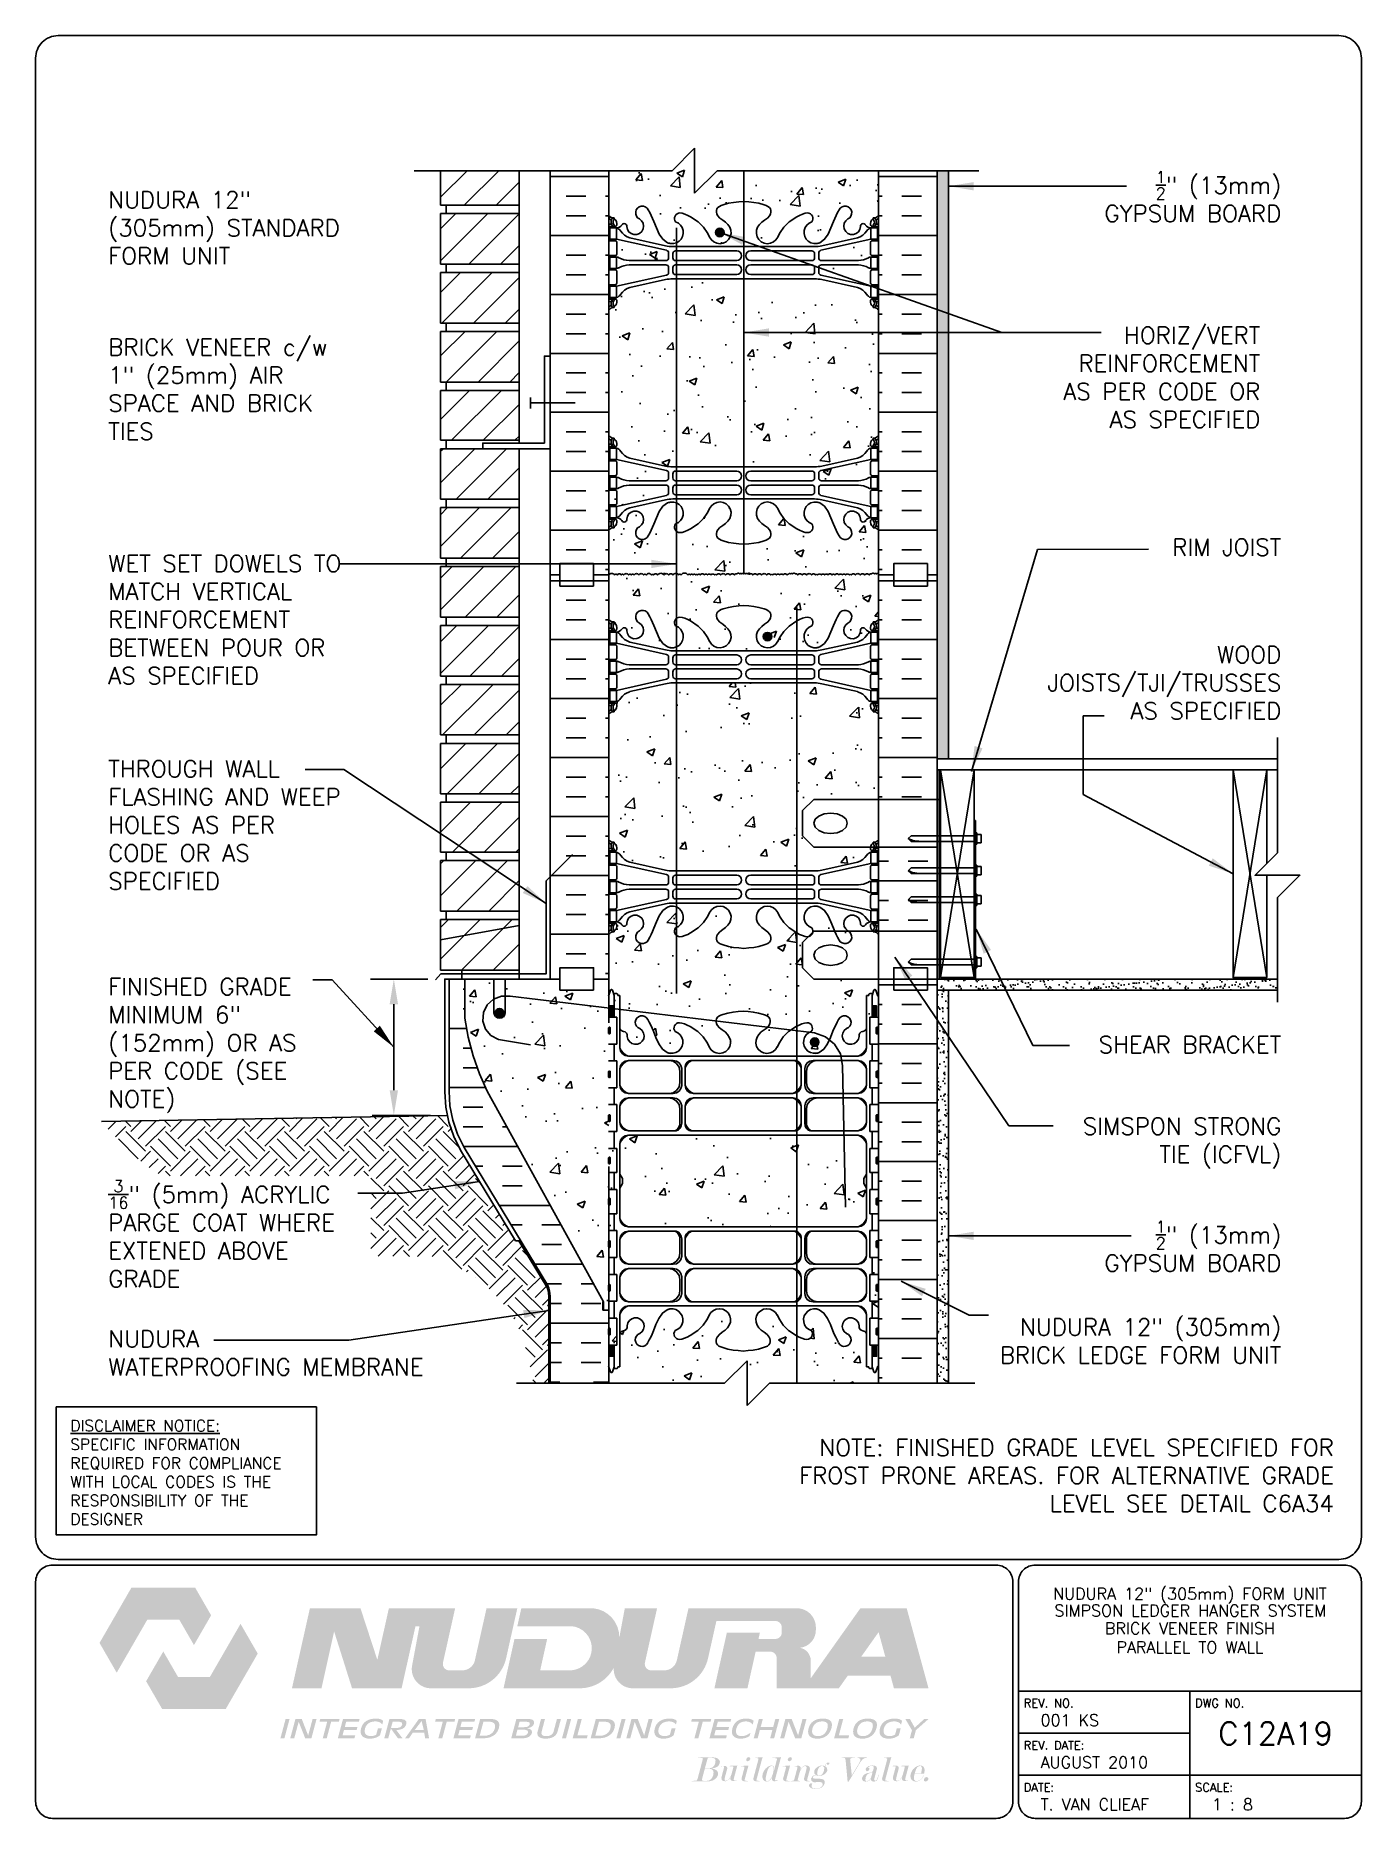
# Paper-space layout 'C12A19' of a CAD drawing. Header units: inches. Extents: x 0.42 to 7.8, y 0.49 to 10.41.
# The model-space entities are those that its viewports show. They can reach past a viewport. Long polylines and large blocks are cut down to what shows.
import ezdxf
from ezdxf.enums import TextEntityAlignment as Align

# ---------------------------------------------------------------- set-up
doc = ezdxf.new("R2010")
doc.units = ezdxf.units.IN
doc.header["$LTSCALE"] = 0.5
doc.header["$MEASUREMENT"] = 0
for name, pattern in [('DASHED2', [0.375, 0.25, -0.125]), ('DASHEDX2', [1.5, 1, -0.5]), ('HIDDEN2', [0.1875, 0.125, -0.0625])]:
    doc.linetypes.add(name, pattern=pattern)
for name, color, linetype in [('HATCH', 12, 'Continuous'), ('Hidden2', 12, 'HIDDEN2'), ('line25', 2, 'Continuous'), ('LINE3', 3, 'Continuous'), ('LINE50', 5, 'Continuous'), ('LINE9', 9, 'Continuous'), ('LOGO', 7, 'Continuous'), ('TBK_LINE65', 3, 'Continuous'), ('TBK_TEXT', 4, 'Continuous'), ('TEXT', 4, 'Continuous'), ('Web_Edge', 9, 'Continuous')]:
    doc.layers.add(name, color=color, linetype=linetype)
doc.styles.add('DIM', font='romans.shx', dxfattribs={"width": 0.7})
doc.styles.add('ROMANS', font='romans.shx', dxfattribs={"height": 1.125})
doc.dimstyles.new('ext_12', dxfattribs={"dimscale": 12, "dimtxt": 0.09375, "dimasz": 0.09375, "dimexe": 0.09375, "dimexo": 0.0625, "dimgap": 0.0625, "dimtad": 1, "dimdec": 1, "dimzin": 3, "dimdsep": 46, "dimlunit": 4, "dimtxsty": 'DIM', "dimcen": 0.09, "dimdle": 0.09375, "dimclrt": 4, "dimadec": 0, "dimazin": 0, "dimtfac": 1, "dimtdec": 1, "dimtmove": 2, "dimatfit": 3, "dimfxl": 1, "dimfrac": 2, "dimtolj": 1, "dimtzin": 0, "dimarcsym": 0})
pattern_1 = [(37.5, (6, 0), (-0.0157483, 0.481706), [0, -0.38, 0, -0.425, 0, -0.40625]), (7.5, (6, 0), (0.442444, 0.7055365), [0, -0.205, 0, -0.3425, 0, -0.13125]), (327.5, (5.6925, 0), (0.7785355, 0.0014148), [0, -0.125, 0, -0.45, 0, -0.5875]), (317.5, (5.6925, 0), (0.7515317, 0.219419), [0, -0.0625, 0, -0.295, 0, -0.3375])]

psp = doc.layouts.new('C12A19')

# ---------------------------------------------------------------- texts
at = {"layer": 'TBK_TEXT', "color": 7, "style": 'ROMANS'}
for s, p in [('REV. NO.', (5.9215, 1.107)), ('DWG NO.', (6.876, 1.107)), ('REV. DATE:', (5.9215, 0.8726)), ('DATE: ', (5.9215, 0.6382)), ('SCALE:', (6.876, 0.6382))]:
    psp.add_text(s, height=0.04688, dxfattribs=at).set_placement(p)
at = {"layer": 'TEXT', "insert": (0.6134, 2.7065), "char_height": 0.0625, "width": 1.41371, "attachment_point": 1, "style": 'ROMANS'}
psp.add_mtext('{\\Fromans.shx|c1;\\LDISCLAIMER NOTICE:\\l\\PSPECIFIC INFORMATION REQUIRED FOR COMPLIANCE WITH LOCAL CODES IS THE RESPONSIBILITY OF THE DESIGNER}', dxfattribs=at)

msp = doc.modelspace()

# ---------------------------------------------------------------- texts
at = {"layer": 'TEXT', "char_height": 0.75, "style": 'ROMANS'}
for s, insert, width, attachment_point in [('\\A1;{\\H0.7x;\\S1/2;}" (13mm) GYPSUM BOARD', (78.622, 54.108), 9.89881, 6), ('NUDURA 12" (305mm) STANDARD FORM UNIT', (26.372, 52.712), 11.43486, 4), ('\\A1;{\\H1x;HORIZ/VERT REINFORCEMENT AS PER CODE OR AS SPECIFIED}', (77.69, 46.049), 9.89881, 6), ('BRICK VENEER c/w 1" (25mm) AIR SPACE AND BRICK TIES', (26.372, 45.525), 11.43486, 4), ('WET SET DOWELS TO MATCH VERTICAL\\PREINFORCEMENT BETWEEN POUR OR AS SPECIFIED', (26.372, 35.264), 11.43486, 4), ('RIM JOIST', (78.622, 38.485), 11.43486, 6), ('WOOD JOISTS/TJI/TRUSSES AS SPECIFIED', (78.622, 32.451), 11.43486, 6), ('THROUGH WALL FLASHING AND WEEP HOLES AS PER CODE OR AS SPECIFIED', (26.372, 26.117), 11.43486, 4), ('FINISHED GRADE MINIMUM 6" (152mm) OR AS PER CODE (SEE NOTE)', (26.372, 16.288), 10.75183, 4), ('SHEAR BRACKET', (78.622, 16.332), 11.43486, 6), ('SIMSPON STRONG TIE (ICFVL)', (78.622, 11.945), 10.60311, 6), ('\\A1;{\\H0.7x;\\S3/16;}" (5mm) ACRYLIC PARGE COAT WHERE EXTENED ABOVE GRADE', (26.372, 7.907), 11.43486, 4), ('\\A1;{\\H0.7x;\\S1/2;}" (13mm) GYPSUM BOARD', (78.622, 7.354), 9.46328, 6), ('NUDURA 12" (305mm) BRICK LEDGE FORM UNIT', (78.622, 3.127), 14.1509, 6), ('NUDURA \\PWATERPROOFING MEMBRANE ', (26.372, 2.6), 16.25496, 4), ('\\A1;NOTE: FINISHED GRADE LEVEL SPECIFIED FOR FROST PRONE AREAS. FOR ALTERNATIVE GRADE LEVEL SEE DETAIL C6A34', (80.965, -2.859), 27.2137, 6)]:
    msp.add_mtext(s, dxfattribs=dict(at, insert=insert, width=width, attachment_point=attachment_point))

# ---------------------------------------------------------------- blocks, each defined once
blk = doc.blocks.new('TITLEBLOCK-Tag')
at = {"style": 'ROMANS'}
for tag, height, p in [('TITLE_LINE_1', 0.0625, (0.927, -0.1328)), ('TITLE_LINE_2', 0.0625, (0.9294, -0.2258)), ('CENTRE-LINE-3', 0.0625, (0.927, -0.3246)), ('TITLE_LINE_4', 0.0625, (0.927, -0.4299)), ('TITLE_LINE_5', 0.0625, (0.927, -0.526)), ('DWG', 0.125, (1.4043, -0.9102))]:
    blk.add_attdef(tag, text='', height=height, dxfattribs=at).set_placement(p, align=Align.MIDDLE_CENTER)
for tag, p in [('LATEST_REVISION', (0.0954, -0.8366)), ('REVISION_DATE', (0.0954, -1.071)), ('DRAWN_BY', (0.0954, -1.3053)), ('SCALE', (1.0499, -1.3053))]:
    blk.add_attdef(tag, text='', height=0.0469, dxfattribs=at).set_placement(p, align=Align.MIDDLE_LEFT)
blk = doc.blocks.new('12-inch Hinge Pin Web')
at = {"layer": 'Web_Edge'}
for p, q in [((349.969, 208.905), (350.059, 208.905)), ((350.059, 208.905), (350.059, 208.863)), ((361.677, 208.905), (361.587, 208.905)), ((361.587, 208.905), (361.587, 208.863)), ((349.823, 208.626), (349.901, 208.626)), ((349.823, 208.526), (350.107, 208.526)), ((349.969, 208.526), (349.969, 208.456)), ((350.059, 208.526), (350.059, 208.456)), ((350.169, 208.656), (350.169, 208.588)), ((361.477, 208.656), (361.477, 208.588)), ((361.823, 208.526), (361.54, 208.526)), ((361.587, 208.526), (361.587, 208.456)), ((361.677, 208.526), (361.677, 208.456)), ((361.823, 208.626), (361.746, 208.626)), ((349.823, 207.886), (350.107, 207.886)), ((349.969, 207.956), (349.969, 207.886)), ((350.059, 207.956), (350.059, 207.886)), ((352.382, 207.459), (350.164, 207.956)), ((350.169, 207.823), (350.169, 207.288)), ((352.339, 207.658), (350.758, 208.011)), ((352.48, 207.125), (352.48, 207.337)), ((352.666, 207.622), (354.823, 207.622)), ((355.823, 207.622), (352.666, 207.622)), ((352.667, 207.126), (352.667, 207.31)), ((352.792, 207.435), (355.511, 207.435)), ((355.823, 207.622), (358.981, 207.622)), ((358.855, 207.435), (356.135, 207.435)), ((358.981, 207.622), (356.823, 207.622)), ((358.98, 207.126), (358.98, 207.31)), ((359.167, 207.125), (359.167, 207.337)), ((359.265, 207.459), (361.482, 207.956)), ((359.308, 207.658), (360.889, 208.011)), ((361.477, 207.823), (361.477, 207.288)), ((361.823, 207.886), (361.54, 207.886)), ((361.587, 207.956), (361.587, 207.886)), ((361.677, 207.956), (361.677, 207.886)), ((349.823, 207.226), (350.107, 207.226)), ((349.823, 206.586), (350.107, 206.586)), ((349.969, 207.226), (349.969, 207.156)), ((349.969, 206.586), (349.969, 206.656)), ((350.059, 207.226), (350.059, 207.156)), ((350.059, 206.586), (350.059, 206.656)), ((350.169, 205.988), (350.169, 206.523)), ((352.355, 207), (350.717, 207)), ((352.355, 206.812), (350.717, 206.812)), ((352.48, 206.687), (352.48, 206.475)), ((352.667, 206.686), (352.667, 206.502)), ((352.792, 207.001), (355.511, 207.001)), ((352.792, 206.811), (355.511, 206.811)), ((358.855, 207.001), (356.135, 207.001)), ((358.855, 206.811), (356.135, 206.811)), ((358.98, 206.686), (358.98, 206.502)), ((359.167, 206.687), (359.167, 206.475)), ((359.292, 207), (360.93, 207)), ((359.292, 206.812), (360.93, 206.812)), ((361.477, 205.988), (361.477, 206.523)), ((361.823, 207.226), (361.54, 207.226)), ((361.823, 206.586), (361.54, 206.586)), ((361.587, 207.226), (361.587, 207.156)), ((361.587, 206.586), (361.587, 206.656)), ((361.677, 207.226), (361.677, 207.156)), ((361.677, 206.586), (361.677, 206.656)), ((349.823, 205.926), (350.107, 205.926)), ((349.969, 205.856), (349.969, 205.926)), ((350.059, 205.856), (350.059, 205.926)), ((352.382, 206.353), (350.164, 205.856)), ((352.339, 206.154), (350.758, 205.801)), ((352.666, 206.19), (354.823, 206.19)), ((355.823, 206.19), (352.666, 206.19)), ((352.792, 206.377), (355.511, 206.377)), ((355.823, 206.19), (358.981, 206.19)), ((358.855, 206.377), (356.135, 206.377)), ((358.981, 206.19), (356.823, 206.19)), ((359.265, 206.353), (361.482, 205.856)), ((359.308, 206.154), (360.889, 205.801)), ((361.823, 205.926), (361.54, 205.926)), ((361.587, 205.856), (361.587, 205.926)), ((361.677, 205.856), (361.677, 205.926)), ((349.823, 205.286), (350.107, 205.286)), ((349.823, 205.186), (349.901, 205.186)), ((349.969, 205.286), (349.969, 205.356)), ((349.969, 204.907), (350.059, 204.907)), ((350.059, 205.286), (350.059, 205.356)), ((350.059, 204.907), (350.059, 204.949)), ((350.169, 205.156), (350.169, 205.223)), ((361.477, 205.156), (361.477, 205.223)), ((361.823, 205.286), (361.54, 205.286)), ((361.587, 205.286), (361.587, 205.356)), ((361.587, 204.907), (361.587, 204.949)), ((361.677, 204.907), (361.587, 204.907)), ((361.677, 205.286), (361.677, 205.356)), ((361.823, 205.186), (361.746, 205.186)), ((349.823, 198.818), (349.901, 198.818)), ((349.823, 198.718), (350.107, 198.718)), ((349.969, 199.097), (350.059, 199.097)), ((349.969, 198.718), (349.969, 198.648)), ((350.059, 199.097), (350.059, 199.055)), ((350.059, 198.718), (350.059, 198.648)), ((350.169, 198.848), (350.169, 198.781)), ((361.477, 198.848), (361.477, 198.781)), ((361.823, 198.718), (361.54, 198.718)), ((361.677, 199.097), (361.587, 199.097)), ((361.587, 199.097), (361.587, 199.055)), ((361.587, 198.718), (361.587, 198.648)), ((361.677, 198.718), (361.677, 198.648)), ((361.823, 198.818), (361.746, 198.818)), ((349.823, 198.078), (350.107, 198.078)), ((349.969, 198.148), (349.969, 198.078)), ((350.059, 198.148), (350.059, 198.078)), ((352.382, 197.652), (350.164, 198.148)), ((350.169, 198.016), (350.169, 197.481)), ((352.339, 197.85), (350.758, 198.203)), ((352.666, 197.814), (354.823, 197.814)), ((355.823, 197.814), (352.666, 197.814)), ((355.823, 197.814), (358.981, 197.814)), ((358.981, 197.814), (356.823, 197.814)), ((359.265, 197.652), (361.482, 198.148)), ((359.308, 197.85), (360.889, 198.203)), ((361.477, 198.016), (361.477, 197.481)), ((361.823, 198.078), (361.54, 198.078)), ((361.587, 198.148), (361.587, 198.078)), ((361.677, 198.148), (361.677, 198.078)), ((349.823, 197.418), (350.107, 197.418)), ((349.969, 197.418), (349.969, 197.348)), ((350.059, 197.418), (350.059, 197.348)), ((352.355, 197.192), (350.717, 197.192)), ((352.355, 197.004), (350.717, 197.004)), ((352.48, 197.317), (352.48, 197.53)), ((352.667, 197.318), (352.667, 197.502)), ((352.792, 197.627), (355.511, 197.627)), ((352.792, 197.193), (355.511, 197.193)), ((352.792, 197.003), (355.511, 197.003)), ((358.855, 197.627), (356.135, 197.627)), ((358.855, 197.193), (356.135, 197.193)), ((358.855, 197.003), (356.135, 197.003)), ((358.98, 197.318), (358.98, 197.502)), ((359.167, 197.317), (359.167, 197.53)), ((359.292, 197.192), (360.93, 197.192)), ((359.292, 197.004), (360.93, 197.004)), ((361.823, 197.418), (361.54, 197.418)), ((361.587, 197.418), (361.587, 197.348)), ((361.677, 197.418), (361.677, 197.348)), ((349.823, 196.778), (350.107, 196.778)), ((349.969, 196.778), (349.969, 196.848)), ((350.059, 196.778), (350.059, 196.848)), ((352.382, 196.545), (350.164, 196.048)), ((350.169, 196.181), (350.169, 196.716)), ((352.339, 196.347), (350.758, 195.994)), ((352.48, 196.879), (352.48, 196.667)), ((352.666, 196.383), (354.823, 196.383)), ((355.823, 196.383), (352.666, 196.383)), ((352.667, 196.878), (352.667, 196.694)), ((352.792, 196.569), (355.511, 196.569)), ((355.823, 196.383), (358.981, 196.383)), ((358.855, 196.569), (356.135, 196.569)), ((358.981, 196.383), (356.823, 196.383)), ((358.98, 196.878), (358.98, 196.694)), ((359.167, 196.879), (359.167, 196.667)), ((359.265, 196.545), (361.482, 196.048)), ((359.308, 196.347), (360.889, 195.994)), ((361.477, 196.181), (361.477, 196.716)), ((361.823, 196.778), (361.54, 196.778)), ((361.587, 196.778), (361.587, 196.848)), ((361.677, 196.778), (361.677, 196.848)), ((349.823, 196.118), (350.107, 196.118)), ((349.823, 195.478), (350.107, 195.478)), ((349.823, 195.378), (349.901, 195.378)), ((349.969, 196.048), (349.969, 196.118)), ((349.969, 195.478), (349.969, 195.548)), ((350.059, 196.048), (350.059, 196.118)), ((350.059, 195.478), (350.059, 195.548)), ((350.169, 195.348), (350.169, 195.416)), ((361.477, 195.348), (361.477, 195.416)), ((361.823, 196.118), (361.54, 196.118)), ((361.823, 195.478), (361.54, 195.478)), ((361.587, 196.048), (361.587, 196.118)), ((361.587, 195.478), (361.587, 195.548)), ((361.677, 196.048), (361.677, 196.118)), ((361.677, 195.478), (361.677, 195.548)), ((361.823, 195.378), (361.746, 195.378)), ((349.969, 195.099), (350.059, 195.099)), ((350.059, 195.099), (350.059, 195.141)), ((361.587, 195.099), (361.587, 195.141)), ((361.677, 195.099), (361.587, 195.099))]:
    blk.add_line(p, q, dxfattribs=at)
for points in [[(349.864, 207.956), (350.164, 207.956), (350.164, 208.456), (349.864, 208.456)], [(361.782, 207.956), (361.482, 207.956), (361.482, 208.456), (361.782, 208.456)], [(349.864, 205.856), (350.164, 205.856), (350.164, 205.356), (349.864, 205.356)], [(361.782, 205.856), (361.482, 205.856), (361.482, 205.356), (361.782, 205.356)], [(349.864, 198.148), (350.164, 198.148), (350.164, 198.648), (349.864, 198.648)], [(361.782, 198.148), (361.482, 198.148), (361.482, 198.648), (361.782, 198.648)], [(349.864, 196.048), (350.164, 196.048), (350.164, 195.548), (349.864, 195.548)], [(361.782, 196.048), (361.482, 196.048), (361.482, 195.548), (361.782, 195.548)]]:
    blk.add_lwpolyline(points, close=True, dxfattribs=at)
for points in [[(350.164, 206.906), (350.164, 207.156), (349.864, 207.156), (349.864, 206.906)], [(350.164, 206.906), (350.164, 206.656), (349.864, 206.656), (349.864, 206.906)], [(361.482, 206.906), (361.482, 207.156), (361.782, 207.156), (361.782, 206.906)], [(361.482, 206.906), (361.482, 206.656), (361.782, 206.656), (361.782, 206.906)], [(350.164, 197.098), (350.164, 197.348), (349.864, 197.348), (349.864, 197.098)], [(350.164, 197.098), (350.164, 196.848), (349.864, 196.848), (349.864, 197.098)], [(361.482, 197.098), (361.482, 197.348), (361.782, 197.348), (361.782, 197.098)], [(361.482, 197.098), (361.482, 196.848), (361.782, 196.848), (361.782, 197.098)]]:
    blk.add_lwpolyline(points, dxfattribs=at)
for centre, radius, start, end in [((350.169, 209.363), 0.5, 226.21089, 250.52878), ((350.169, 209.363), 0.6, 234.78322, 245.07477), ((350.163, 208.71), 0.25, 140.11451, 222.46087), ((350.005, 208.841), 0.045, 321.448, 139.1879), ((349.919, 208.656), 0.25, 0, 70.52878), ((350.989, 208.532), 0.375, 182.92371, 59.86753), ((351.309, 209.126), 0.3, 27.59697, 243.94252), ((352.982, 208.879), 0.242, 90, 218.23271), ((358.665, 208.879), 0.242, 321.76729, 90), ((360.337, 209.126), 0.3, 296.05748, 152.40303), ((360.657, 208.532), 0.375, 120.13247, 357.07629), ((361.727, 208.656), 0.25, 109.47122, 180), ((361.641, 208.841), 0.045, 40.8121, 218.552), ((361.477, 209.363), 0.5, 289.47122, 313.78911), ((361.484, 208.71), 0.25, 317.53913, 39.88549), ((361.477, 209.363), 0.6, 294.92523, 305.21678), ((349.902, 208.646), 0.0196, 269.40316, 15.4901), ((349.907, 208.8), 0.021, 343.464, 63.99573), ((350.012, 208.572), 0.045, 222.46087, 42.46087), ((350.163, 208.71), 0.16, 140.00008, 222.46087), ((350.107, 208.588), 0.0625, 270, 0), ((350.127, 208.805), 0.352, 276.12908, 321.53314), ((350.042, 208.113), 0.364, 34.97751, 70.33874), ((350.965, 208.725), 0.743, 212.79192, 253.81071), ((350.504, 208.537), 0.113, 347.81557, 154.05694), ((352.636, 208.254), 0.5, 246.21387, 71.79367), ((354.761, 208.254), 0.5, 204.81899, 44.18751), ((356.886, 208.254), 0.5, 135.81249, 335.18101), ((359.011, 208.254), 0.5, 108.20633, 293.78613), ((360.682, 208.725), 0.743, 286.18929, 327.20808), ((361.143, 208.537), 0.113, 25.94306, 192.18443), ((361.52, 208.805), 0.352, 218.46686, 263.87092), ((361.605, 208.113), 0.364, 109.66126, 145.02249), ((361.54, 208.588), 0.0625, 180, 270), ((361.635, 208.572), 0.045, 137.53913, 317.53913), ((361.484, 208.71), 0.16, 317.53913, 39.99992), ((361.74, 208.8), 0.021, 116.00427, 196.536), ((361.745, 208.646), 0.0196, 164.5099, 270.59684), ((350.107, 207.823), 0.0625, 0, 90), ((350.107, 207.288), 0.0625, 270, 0), ((352.666, 209.122), 1.5, 257.41348, 270), ((352.355, 207.337), 0.125, 0, 77.37673), ((352.792, 207.31), 0.125, 90, 180), ((355.511, 207.218), 0.217, 270, 90), ((356.135, 207.218), 0.217, 90, 270), ((358.855, 207.31), 0.125, 0, 90), ((358.981, 209.122), 1.5, 270, 282.58652), ((359.292, 207.337), 0.125, 102.62327, 180), ((361.54, 207.823), 0.0625, 90, 180), ((361.54, 207.288), 0.0625, 180, 270), ((350.107, 206.523), 0.0625, 0, 90), ((350.16, 206.937), 0.219, 60.49375, 88.91995), ((350.16, 206.875), 0.219, 271.08005, 299.50625), ((350.806, 208.167), 1.17, 242.63655, 265.65045), ((350.806, 205.645), 1.17, 94.34955, 117.36345), ((352.355, 207.125), 0.125, 270, 0), ((352.355, 206.687), 0.125, 0, 90), ((352.355, 206.475), 0.125, 282.62327, 0), ((352.792, 207.126), 0.125, 180, 270), ((352.792, 206.686), 0.125, 90, 180), ((352.792, 206.502), 0.125, 180, 270), ((355.511, 206.594), 0.217, 270, 90), ((356.135, 206.594), 0.217, 90, 270), ((358.855, 207.126), 0.125, 270, 360), ((358.855, 206.686), 0.125, 0, 90), ((358.855, 206.502), 0.125, 270, 0), ((359.292, 207.125), 0.125, 180, 270), ((359.292, 206.687), 0.125, 90, 180), ((359.292, 206.475), 0.125, 180, 257.37673), ((360.841, 208.167), 1.17, 274.34955, 297.36345), ((360.841, 205.645), 1.17, 62.63655, 85.65045), ((361.487, 206.937), 0.219, 91.08005, 119.50625), ((361.487, 206.875), 0.219, 240.49375, 268.91995), ((361.54, 206.523), 0.0625, 90, 180), ((350.107, 205.988), 0.0625, 270, 0), ((350.965, 205.087), 0.743, 106.18929, 147.20808), ((352.666, 204.69), 1.5, 90, 102.58652), ((358.981, 204.69), 1.5, 77.41348, 90), ((360.682, 205.087), 0.743, 32.79192, 73.81071), ((361.54, 205.988), 0.0625, 180, 270), ((350.169, 204.449), 0.6, 114.92523, 125.21678), ((350.169, 204.449), 0.5, 109.47122, 133.78911), ((349.902, 205.166), 0.0196, 344.5099, 90.59684), ((350.163, 205.101), 0.25, 137.53913, 219.88549), ((349.907, 205.012), 0.021, 296.00427, 16.536), ((350.005, 204.97), 0.045, 220.8121, 38.552), ((350.012, 205.24), 0.045, 317.53913, 137.53913), ((350.163, 205.101), 0.16, 137.53913, 219.99992), ((349.919, 205.156), 0.25, 289.47122, 360), ((350.107, 205.223), 0.0625, 360, 90), ((350.042, 205.699), 0.364, 289.66126, 325.02249), ((361.605, 205.699), 0.364, 214.97751, 250.33874), ((361.54, 205.223), 0.0625, 90, 180), ((361.727, 205.156), 0.25, 180, 250.52878), ((361.635, 205.24), 0.045, 42.46087, 222.46087), ((361.641, 204.97), 0.045, 141.448, 319.1879), ((361.484, 205.101), 0.16, 320.00008, 42.46087), ((361.477, 204.449), 0.5, 46.21089, 70.52878), ((361.484, 205.101), 0.25, 320.11451, 42.46087), ((361.74, 205.012), 0.021, 163.464, 243.99573), ((361.745, 205.166), 0.0196, 89.40316, 195.4901), ((361.477, 204.449), 0.6, 54.78322, 65.07477), ((350.169, 199.555), 0.5, 226.21089, 250.52878), ((350.169, 199.555), 0.6, 234.78322, 245.07477), ((349.902, 198.838), 0.0196, 269.40316, 15.4901), ((350.163, 198.903), 0.25, 140.11451, 222.46087), ((349.907, 198.992), 0.021, 343.464, 63.99573), ((350.005, 199.034), 0.045, 321.448, 139.1879), ((350.012, 198.764), 0.045, 222.46087, 42.46087), ((349.919, 198.848), 0.25, 0, 70.52878), ((350.163, 198.903), 0.16, 140.00008, 222.46087), ((350.107, 198.781), 0.0625, 270, 0), ((350.042, 198.306), 0.364, 34.97751, 70.33874), ((350.965, 198.917), 0.743, 212.79192, 253.81071), ((360.682, 198.917), 0.743, 286.18929, 327.20808), ((361.605, 198.306), 0.364, 109.66126, 145.02249), ((361.727, 198.848), 0.25, 109.47122, 180), ((361.54, 198.781), 0.0625, 180, 270), ((361.635, 198.764), 0.045, 137.53913, 317.53913), ((361.641, 199.034), 0.045, 40.8121, 218.552), ((361.484, 198.903), 0.16, 317.53913, 39.99992), ((361.477, 199.555), 0.5, 289.47122, 313.78911), ((361.484, 198.903), 0.25, 317.53913, 39.88549), ((361.74, 198.992), 0.021, 116.00427, 196.536), ((361.745, 198.838), 0.0196, 164.5099, 270.59684), ((361.477, 199.555), 0.6, 294.92523, 305.21678), ((350.107, 198.016), 0.0625, 0, 90), ((352.666, 199.314), 1.5, 257.41348, 270), ((358.981, 199.314), 1.5, 270, 282.58652), ((361.54, 198.016), 0.0625, 90, 180), ((350.107, 197.481), 0.0625, 270, 0), ((350.16, 197.13), 0.219, 60.49375, 88.91995), ((350.806, 198.359), 1.17, 242.63655, 265.65045), ((350.806, 195.837), 1.17, 94.34955, 117.36345), ((352.355, 197.317), 0.125, 270, 0), ((352.355, 196.879), 0.125, 0, 90), ((352.355, 197.53), 0.125, 0, 77.37673), ((352.792, 197.502), 0.125, 90, 180), ((352.792, 197.318), 0.125, 180, 270), ((352.792, 196.878), 0.125, 90, 180), ((355.511, 197.41), 0.217, 270, 90), ((355.511, 196.786), 0.217, 270, 90), ((356.135, 197.41), 0.217, 90, 270), ((356.135, 196.786), 0.217, 90, 270), ((358.855, 197.502), 0.125, 0, 90), ((358.855, 197.318), 0.125, 270, 360), ((358.855, 196.878), 0.125, 0, 90), ((359.292, 197.53), 0.125, 102.62327, 180), ((359.292, 197.317), 0.125, 180, 270), ((359.292, 196.879), 0.125, 90, 180), ((360.841, 198.359), 1.17, 274.34955, 297.36345), ((360.841, 195.837), 1.17, 62.63655, 85.65045), ((361.487, 197.13), 0.219, 91.08005, 119.50625), ((361.54, 197.481), 0.0625, 180, 270), ((350.107, 196.716), 0.0625, 0, 90), ((350.107, 196.181), 0.0625, 270, 0), ((350.16, 197.067), 0.219, 271.08005, 299.50625), ((352.666, 194.883), 1.5, 90, 102.58652), ((352.355, 196.667), 0.125, 282.62327, 0), ((352.636, 195.75), 0.5, 288.20633, 113.78613), ((352.792, 196.694), 0.125, 180, 270), ((354.761, 195.75), 0.5, 315.81249, 155.18101), ((356.886, 195.75), 0.5, 24.81899, 224.18751), ((359.011, 195.75), 0.5, 66.21387, 251.79367), ((358.855, 196.694), 0.125, 270, 0), ((358.981, 194.883), 1.5, 77.41348, 90), ((359.292, 196.667), 0.125, 180, 257.37673), ((361.487, 197.067), 0.219, 240.49375, 268.91995), ((361.54, 196.716), 0.0625, 90, 180), ((361.54, 196.181), 0.0625, 180, 270), ((349.902, 195.359), 0.0196, 344.5099, 90.59684), ((350.163, 195.294), 0.25, 137.53913, 219.88549), ((350.012, 195.432), 0.045, 317.53913, 137.53913), ((350.163, 195.294), 0.16, 137.53913, 219.99992), ((349.919, 195.348), 0.25, 289.47122, 360), ((350.107, 195.416), 0.0625, 360, 90), ((350.042, 195.891), 0.364, 289.66126, 325.02249), ((350.127, 195.199), 0.352, 38.46686, 83.87092), ((350.965, 195.28), 0.743, 106.18929, 147.20808), ((350.504, 195.467), 0.113, 205.94306, 12.18443), ((350.989, 195.472), 0.375, 300.13247, 177.07629), ((360.657, 195.472), 0.375, 2.92371, 239.86753), ((360.682, 195.28), 0.743, 32.79192, 73.81071), ((361.143, 195.467), 0.113, 167.81557, 334.05694), ((361.52, 195.199), 0.352, 96.12908, 141.53314), ((361.605, 195.891), 0.364, 214.97751, 250.33874), ((361.54, 195.416), 0.0625, 90, 180), ((361.727, 195.348), 0.25, 180, 250.52878), ((361.635, 195.432), 0.045, 42.46087, 222.46087), ((361.484, 195.294), 0.16, 320.00008, 42.46087), ((361.484, 195.294), 0.25, 320.11451, 42.46087), ((361.745, 195.359), 0.0196, 89.40316, 195.4901), ((350.169, 194.641), 0.6, 114.92523, 125.21678), ((350.169, 194.641), 0.5, 109.47122, 133.78911), ((349.907, 195.204), 0.021, 296.00427, 16.536), ((350.005, 195.163), 0.045, 220.8121, 38.552), ((351.309, 194.878), 0.3, 116.05748, 332.40303), ((352.982, 195.125), 0.242, 141.76729, 270), ((358.665, 195.125), 0.242, 270, 38.23271), ((360.337, 194.878), 0.3, 207.59697, 63.94252), ((361.641, 195.163), 0.045, 141.448, 319.1879), ((361.477, 194.641), 0.5, 46.21089, 70.52878), ((361.74, 195.204), 0.021, 163.464, 243.99573), ((361.477, 194.641), 0.6, 54.78322, 65.07477)]:
    blk.add_arc(centre, radius, start, end, dxfattribs=at)
for points, knots in [([(355.119, 208.603), (355.012, 208.766), (354.652, 208.856), (354.575, 209.352), (355.123, 209.588), (355.527, 209.616), (355.823, 209.637)], [0.229407, 0.229407, 0.229407, 0.229407, 0.844432, 1.128849, 1.464331, 2.389004, 2.389004, 2.389004, 2.389004]), ([(356.527, 208.603), (356.635, 208.766), (356.995, 208.856), (357.072, 209.352), (356.524, 209.588), (356.12, 209.616), (355.823, 209.637)], [0.229407, 0.229407, 0.229407, 0.229407, 0.844432, 1.128849, 1.464331, 2.389004, 2.389004, 2.389004, 2.389004]), ([(351.575, 209.265), (351.661, 209.098), (351.914, 208.608), (352.128, 207.859), (352.538, 207.764), (352.595, 207.756)], [0, 0, 0, 0, 0.579211, 1.703896, 1.875321, 1.875321, 1.875321, 1.875321]), ([(352.982, 209.121), (353.103, 209.123), (353.937, 208.766), (354.176, 208.309), (354.317, 208.026)], [0.038125, 0.038125, 0.038125, 0.038125, 0.320663, 1.258119, 1.258119, 1.258119, 1.258119]), ([(358.665, 209.121), (358.544, 209.123), (357.71, 208.766), (357.471, 208.309), (357.33, 208.026)], [0.038125, 0.038125, 0.038125, 0.038125, 0.320663, 1.258119, 1.258119, 1.258119, 1.258119]), ([(360.072, 209.265), (359.986, 209.098), (359.733, 208.608), (359.519, 207.859), (359.109, 207.764), (359.052, 207.756)], [0, 0, 0, 0, 0.579211, 1.703896, 1.875321, 1.875321, 1.875321, 1.875321]), ([(351.575, 194.739), (351.661, 194.906), (351.914, 195.396), (352.128, 196.145), (352.538, 196.24), (352.595, 196.248)], [0, 0, 0, 0, 0.579211, 1.703896, 1.875321, 1.875321, 1.875321, 1.875321]), ([(360.072, 194.739), (359.986, 194.906), (359.733, 195.396), (359.519, 196.145), (359.109, 196.24), (359.052, 196.248)], [0, 0, 0, 0, 0.579211, 1.703896, 1.875321, 1.875321, 1.875321, 1.875321]), ([(352.982, 194.883), (353.103, 194.881), (353.937, 195.239), (354.176, 195.695), (354.317, 195.979)], [0.038125, 0.038125, 0.038125, 0.038125, 0.320663, 1.258119, 1.258119, 1.258119, 1.258119]), ([(355.119, 195.401), (355.012, 195.238), (354.652, 195.148), (354.575, 194.652), (355.123, 194.416), (355.527, 194.388), (355.823, 194.367)], [0.229407, 0.229407, 0.229407, 0.229407, 0.844432, 1.128849, 1.464331, 2.389004, 2.389004, 2.389004, 2.389004]), ([(356.527, 195.401), (356.635, 195.238), (356.995, 195.148), (357.072, 194.652), (356.524, 194.416), (356.12, 194.388), (355.823, 194.367)], [0.229407, 0.229407, 0.229407, 0.229407, 0.844432, 1.128849, 1.464331, 2.389004, 2.389004, 2.389004, 2.389004]), ([(358.665, 194.883), (358.544, 194.881), (357.71, 195.239), (357.471, 195.695), (357.33, 195.979)], [0.038125, 0.038125, 0.038125, 0.038125, 0.320663, 1.258119, 1.258119, 1.258119, 1.258119])]:
    blk.add_open_spline(points, degree=3, knots=knots, dxfattribs=at)
for points in [[(352.667, 207.131), (352.667, 207.305)], [(358.98, 207.131), (358.98, 207.305)], [(352.667, 206.681), (352.667, 206.507)], [(358.98, 206.681), (358.98, 206.507)], [(352.667, 197.323), (352.667, 197.497)], [(358.98, 197.323), (358.98, 197.497)], [(352.667, 196.873), (352.667, 196.699)], [(358.98, 196.873), (358.98, 196.699)]]:
    blk.add_open_spline(points, degree=1, dxfattribs=at)

# ---------------------------------------------------------------- hatches: boundary and pattern name
at = {"layer": 'HATCH'}
h = msp.add_hatch(dxfattribs=at)
h.set_pattern_fill('INSUL', color=256, scale=7, style=0)
h.set_pattern_definition([(0, (-2877.4856, -359.7554), (0, 2.625), []), (0, (-2877.4856, -358.8804), (0, 2.625), [0.875, -0.875]), (0, (-2877.4856, -358.0054), (0, 2.625), [0.875, -0.875])])
h.paths.add_polyline_path([(46.051, 37.254), (46.488, 37.254), (46.488, 37.754), (47.988, 37.754), (47.988, 37.254), (48.676, 37.254), (48.676, 55.254), (47.988, 55.254), (47.988, 55.754), (46.488, 55.754), (46.488, 55.254), (46.051, 55.254)])
h = msp.add_hatch(dxfattribs=at)
h.set_pattern_fill('AR-CONC', color=256, scale=0.5)
edge = h.paths.add_edge_path()
edge.add_line((60.676, 55.254), (53.488, 55.254))
edge.add_line((53.488, 55.254), (52.488, 54.254))
edge.add_line((52.488, 54.254), (52.488, 55.254))
edge.add_line((52.488, 55.254), (52.488, 56.254))
edge.add_line((52.488, 56.254), (51.488, 55.254))
edge.add_line((51.488, 55.254), (48.676, 55.254))
edge.add_line((48.676, 55.254), (48.676, 53.254))
edge.add_arc((49.022, 53.615), 0.5, 226.21089, 246.42182)
edge.add_line((48.822, 53.157), (48.912, 53.157))
edge.add_line((48.912, 53.157), (48.912, 53.115))
edge.add_arc((48.772, 52.908), 0.25, 0, 55.9442, ccw=False)
edge.add_line((49.022, 52.908), (49.022, 52.84))
edge.add_arc((48.96, 52.84), 0.0625, -90, 0, ccw=False)
edge.add_line((48.96, 52.778), (48.912, 52.778))
edge.add_line((48.912, 52.778), (48.912, 52.708))
edge.add_line((48.912, 52.708), (49.017, 52.708))
edge.add_arc((48.979, 53.058), 0.352, 276.12908, 321.53314)
edge.add_arc((49.357, 52.789), 0.113, -12.18443, 154.05694, ccw=False)
edge.add_arc((49.842, 52.784), 0.375, 182.92371, 419.86753)
edge.add_arc((50.162, 53.378), 0.3, 27.59697, 243.94252, ccw=False)
edge.add_spline(control_points=[(50.428, 53.517), (50.494, 53.388), (50.561, 53.259), (50.624, 53.12)], knot_values=[0, 0, 0, 0, 0.447744, 0.447744, 0.447744, 0.447744], degree=3, periodic=0)
edge.add_spline(control_points=[(50.624, 53.12), (50.643, 53.08), (50.721, 52.901), (50.793, 52.703), (50.857, 52.56)], knot_values=[0.447744, 0.447744, 0.447744, 0.447744, 0.579211, 1.009728, 1.009728, 1.009728, 1.009728], degree=3, periodic=0)
edge.add_spline(control_points=[(50.857, 52.56), (50.873, 52.525), (50.889, 52.491), (50.906, 52.457)], knot_values=[1.009728, 1.009728, 1.009728, 1.009728, 1.116334, 1.116334, 1.116334, 1.116334], degree=3, periodic=0)
edge.add_spline(control_points=[(50.906, 52.457), (50.92, 52.43), (50.934, 52.404), (50.949, 52.379)], knot_values=[1.116334, 1.116334, 1.116334, 1.116334, 1.201719, 1.201719, 1.201719, 1.201719], degree=3, periodic=0)
edge.add_spline(control_points=[(50.949, 52.379), (50.963, 52.355), (50.977, 52.331), (50.992, 52.309)], knot_values=[1.201719, 1.201719, 1.201719, 1.201719, 1.282554, 1.282554, 1.282554, 1.282554], degree=3, periodic=0)
edge.add_spline(control_points=[(50.992, 52.309), (51.003, 52.293), (51.014, 52.277), (51.025, 52.262)], knot_values=[1.282554, 1.282554, 1.282554, 1.282554, 1.339569, 1.339569, 1.339569, 1.339569], degree=3, periodic=0)
edge.add_spline(control_points=[(51.025, 52.262), (51.036, 52.248), (51.047, 52.234), (51.058, 52.221)], knot_values=[1.339569, 1.339569, 1.339569, 1.339569, 1.393854, 1.393854, 1.393854, 1.393854], degree=3, periodic=0)
edge.add_spline(control_points=[(51.058, 52.221), (51.07, 52.207), (51.082, 52.193), (51.095, 52.18)], knot_values=[1.393854, 1.393854, 1.393854, 1.393854, 1.451471, 1.451471, 1.451471, 1.451471], degree=3, periodic=0)
edge.add_spline(control_points=[(51.095, 52.18), (51.107, 52.168), (51.119, 52.157), (51.132, 52.146)], knot_values=[1.451471, 1.451471, 1.451471, 1.451471, 1.505342, 1.505342, 1.505342, 1.505342], degree=3, periodic=0)
edge.add_spline(control_points=[(51.132, 52.146), (51.145, 52.134), (51.159, 52.122), (51.174, 52.112)], knot_values=[1.505342, 1.505342, 1.505342, 1.505342, 1.563384, 1.563384, 1.563384, 1.563384], degree=3, periodic=0)
edge.add_spline(control_points=[(51.174, 52.112), (51.187, 52.102), (51.201, 52.093), (51.215, 52.085)], knot_values=[1.563384, 1.563384, 1.563384, 1.563384, 1.616944, 1.616944, 1.616944, 1.616944], degree=3, periodic=0)
edge.add_spline(control_points=[(51.215, 52.085), (51.226, 52.078), (51.238, 52.071), (51.25, 52.065)], knot_values=[1.616944, 1.616944, 1.616944, 1.616944, 1.660465, 1.660465, 1.660465, 1.660465], degree=3, periodic=0)
edge.add_spline(control_points=[(51.25, 52.065), (51.262, 52.059), (51.274, 52.054), (51.287, 52.049)], knot_values=[1.660465, 1.660465, 1.660465, 1.660465, 1.703896, 1.703896, 1.703896, 1.703896], degree=3, periodic=0)
edge.add_spline(control_points=[(51.287, 52.049), (51.297, 52.045), (51.307, 52.041), (51.317, 52.038)], knot_values=[1.703896, 1.703896, 1.703896, 1.703896, 1.737704, 1.737704, 1.737704, 1.737704], degree=3, periodic=0)
edge.add_spline(control_points=[(51.317, 52.038), (51.33, 52.034), (51.343, 52.03), (51.356, 52.026)], knot_values=[1.737704, 1.737704, 1.737704, 1.737704, 1.78039, 1.78039, 1.78039, 1.78039], degree=3, periodic=0)
edge.add_spline(control_points=[(51.356, 52.026), (51.37, 52.023), (51.384, 52.02), (51.398, 52.017)], knot_values=[1.78039, 1.78039, 1.78039, 1.78039, 1.824512, 1.824512, 1.824512, 1.824512], degree=3, periodic=0)
edge.add_spline(control_points=[(51.398, 52.017), (51.414, 52.013), (51.431, 52.011), (51.447, 52.008)], knot_values=[1.824512, 1.824512, 1.824512, 1.824512, 1.875321, 1.875321, 1.875321, 1.875321], degree=3, periodic=0)
edge.add_arc((51.488, 52.506), 0.5, 265.29258, 431.79367)
edge.add_arc((51.835, 53.131), 0.242, 90, 218.23271, ccw=False)
edge.add_spline(control_points=[(51.835, 53.373), (51.843, 53.373), (51.851, 53.373), (51.86, 53.372)], knot_values=[0.038125, 0.038125, 0.038125, 0.038125, 0.057026, 0.057026, 0.057026, 0.057026], degree=3, periodic=0)
edge.add_spline(control_points=[(51.86, 53.372), (51.869, 53.372), (51.877, 53.371), (51.887, 53.37)], knot_values=[0.057026, 0.057026, 0.057026, 0.057026, 0.075602, 0.075602, 0.075602, 0.075602], degree=3, periodic=0)
edge.add_spline(control_points=[(51.887, 53.37), (51.896, 53.368), (51.906, 53.367), (51.916, 53.365)], knot_values=[0.075602, 0.075602, 0.075602, 0.075602, 0.094827, 0.094827, 0.094827, 0.094827], degree=3, periodic=0)
edge.add_spline(control_points=[(51.916, 53.365), (51.945, 53.359), (51.976, 53.35), (52.009, 53.34)], knot_values=[0.094827, 0.094827, 0.094827, 0.094827, 0.151527, 0.151527, 0.151527, 0.151527], degree=3, periodic=0)
edge.add_spline(control_points=[(52.009, 53.34), (52.031, 53.332), (52.054, 53.324), (52.077, 53.315)], knot_values=[0.151527, 0.151527, 0.151527, 0.151527, 0.190624, 0.190624, 0.190624, 0.190624], degree=3, periodic=0)
edge.add_spline(control_points=[(52.077, 53.315), (52.122, 53.297), (52.167, 53.277), (52.212, 53.255)], knot_values=[0.190624, 0.190624, 0.190624, 0.190624, 0.264926, 0.264926, 0.264926, 0.264926], degree=3, periodic=0)
edge.add_spline(control_points=[(52.212, 53.255), (52.245, 53.239), (52.335, 53.192), (52.415, 53.144), (52.463, 53.113)], knot_values=[0.264926, 0.264926, 0.264926, 0.264926, 0.320663, 0.41613, 0.41613, 0.41613, 0.41613], degree=3, periodic=0)
edge.add_spline(control_points=[(52.463, 53.113), (52.499, 53.09), (52.533, 53.066), (52.565, 53.042)], knot_values=[0.41613, 0.41613, 0.41613, 0.41613, 0.48854, 0.48854, 0.48854, 0.48854], degree=3, periodic=0)
edge.add_spline(control_points=[(52.565, 53.042), (52.6, 53.016), (52.634, 52.99), (52.665, 52.964)], knot_values=[0.48854, 0.48854, 0.48854, 0.48854, 0.567328, 0.567328, 0.567328, 0.567328], degree=3, periodic=0)
edge.add_spline(control_points=[(52.665, 52.964), (52.693, 52.939), (52.72, 52.915), (52.746, 52.891)], knot_values=[0.567328, 0.567328, 0.567328, 0.567328, 0.639328, 0.639328, 0.639328, 0.639328], degree=3, periodic=0)
edge.add_spline(control_points=[(52.746, 52.891), (52.774, 52.864), (52.8, 52.837), (52.825, 52.81)], knot_values=[0.639328, 0.639328, 0.639328, 0.639328, 0.718521, 0.718521, 0.718521, 0.718521], degree=3, periodic=0)
edge.add_spline(control_points=[(52.825, 52.81), (52.847, 52.786), (52.868, 52.761), (52.888, 52.737)], knot_values=[0.718521, 0.718521, 0.718521, 0.718521, 0.789856, 0.789856, 0.789856, 0.789856], degree=3, periodic=0)
edge.add_spline(control_points=[(52.888, 52.737), (52.91, 52.71), (52.931, 52.683), (52.95, 52.656)], knot_values=[0.789856, 0.789856, 0.789856, 0.789856, 0.869703, 0.869703, 0.869703, 0.869703], degree=3, periodic=0)
edge.add_spline(control_points=[(52.95, 52.656), (52.971, 52.627), (52.99, 52.599), (53.008, 52.571)], knot_values=[0.869703, 0.869703, 0.869703, 0.869703, 0.95312, 0.95312, 0.95312, 0.95312], degree=3, periodic=0)
edge.add_spline(control_points=[(53.008, 52.571), (53.038, 52.523), (53.066, 52.476), (53.091, 52.43)], knot_values=[0.95312, 0.95312, 0.95312, 0.95312, 1.0964, 1.0964, 1.0964, 1.0964], degree=3, periodic=0)
edge.add_spline(control_points=[(53.091, 52.43), (53.116, 52.384), (53.138, 52.34), (53.16, 52.297)], knot_values=[1.0964, 1.0964, 1.0964, 1.0964, 1.237398, 1.237398, 1.237398, 1.237398], degree=3, periodic=0)
edge.add_arc((53.613, 52.506), 0.5, 204.81899, 404.18751)
edge.add_spline(control_points=[(53.972, 52.855), (53.864, 53.018), (53.504, 53.109), (53.428, 53.604), (53.976, 53.84), (54.38, 53.868), (54.676, 53.889)], knot_values=[0.229407, 0.229407, 0.229407, 0.229407, 0.844432, 1.128849, 1.464331, 2.389004, 2.389004, 2.389004, 2.389004], degree=3, periodic=0)
edge.add_spline(control_points=[(54.676, 53.889), (54.972, 53.868), (55.376, 53.84), (55.924, 53.604), (55.848, 53.109), (55.488, 53.018), (55.38, 52.855)], knot_values=[0.229407, 0.229407, 0.229407, 0.229407, 1.15408, 1.489562, 1.773979, 2.389004, 2.389004, 2.389004, 2.389004], degree=3, periodic=0)
edge.add_arc((55.738, 52.506), 0.5, 135.81249, 335.18101)
edge.add_spline(control_points=[(56.192, 52.297), (56.214, 52.34), (56.236, 52.384), (56.261, 52.43)], knot_values=[1.0964, 1.0964, 1.0964, 1.0964, 1.237398, 1.237398, 1.237398, 1.237398], degree=3, periodic=0)
edge.add_spline(control_points=[(56.261, 52.43), (56.286, 52.476), (56.314, 52.523), (56.344, 52.571)], knot_values=[0.95312, 0.95312, 0.95312, 0.95312, 1.0964, 1.0964, 1.0964, 1.0964], degree=3, periodic=0)
edge.add_spline(control_points=[(56.344, 52.571), (56.362, 52.599), (56.381, 52.627), (56.402, 52.656)], knot_values=[0.869703, 0.869703, 0.869703, 0.869703, 0.95312, 0.95312, 0.95312, 0.95312], degree=3, periodic=0)
edge.add_spline(control_points=[(56.402, 52.656), (56.421, 52.683), (56.442, 52.71), (56.464, 52.737)], knot_values=[0.789856, 0.789856, 0.789856, 0.789856, 0.869703, 0.869703, 0.869703, 0.869703], degree=3, periodic=0)
edge.add_spline(control_points=[(56.464, 52.737), (56.484, 52.761), (56.505, 52.786), (56.527, 52.81)], knot_values=[0.718521, 0.718521, 0.718521, 0.718521, 0.789856, 0.789856, 0.789856, 0.789856], degree=3, periodic=0)
edge.add_spline(control_points=[(56.527, 52.81), (56.552, 52.837), (56.578, 52.864), (56.606, 52.891)], knot_values=[0.639328, 0.639328, 0.639328, 0.639328, 0.718521, 0.718521, 0.718521, 0.718521], degree=3, periodic=0)
edge.add_spline(control_points=[(56.606, 52.891), (56.632, 52.915), (56.659, 52.939), (56.687, 52.964)], knot_values=[0.567328, 0.567328, 0.567328, 0.567328, 0.639328, 0.639328, 0.639328, 0.639328], degree=3, periodic=0)
edge.add_spline(control_points=[(56.687, 52.964), (56.718, 52.99), (56.752, 53.016), (56.787, 53.042)], knot_values=[0.48854, 0.48854, 0.48854, 0.48854, 0.567328, 0.567328, 0.567328, 0.567328], degree=3, periodic=0)
edge.add_spline(control_points=[(56.787, 53.042), (56.819, 53.066), (56.853, 53.09), (56.889, 53.113)], knot_values=[0.41613, 0.41613, 0.41613, 0.41613, 0.48854, 0.48854, 0.48854, 0.48854], degree=3, periodic=0)
edge.add_spline(control_points=[(56.889, 53.113), (56.937, 53.144), (57.017, 53.192), (57.107, 53.239), (57.14, 53.255)], knot_values=[0.264926, 0.264926, 0.264926, 0.264926, 0.360394, 0.41613, 0.41613, 0.41613, 0.41613], degree=3, periodic=0)
edge.add_spline(control_points=[(57.14, 53.255), (57.185, 53.277), (57.23, 53.297), (57.275, 53.315)], knot_values=[0.190624, 0.190624, 0.190624, 0.190624, 0.264926, 0.264926, 0.264926, 0.264926], degree=3, periodic=0)
edge.add_spline(control_points=[(57.275, 53.315), (57.298, 53.324), (57.321, 53.332), (57.343, 53.34)], knot_values=[0.151527, 0.151527, 0.151527, 0.151527, 0.190624, 0.190624, 0.190624, 0.190624], degree=3, periodic=0)
edge.add_spline(control_points=[(57.343, 53.34), (57.376, 53.35), (57.407, 53.359), (57.436, 53.365)], knot_values=[0.094827, 0.094827, 0.094827, 0.094827, 0.151527, 0.151527, 0.151527, 0.151527], degree=3, periodic=0)
edge.add_spline(control_points=[(57.436, 53.365), (57.446, 53.367), (57.456, 53.368), (57.465, 53.37)], knot_values=[0.075602, 0.075602, 0.075602, 0.075602, 0.094827, 0.094827, 0.094827, 0.094827], degree=3, periodic=0)
edge.add_spline(control_points=[(57.465, 53.37), (57.475, 53.371), (57.483, 53.372), (57.492, 53.372)], knot_values=[0.057023, 0.057023, 0.057023, 0.057023, 0.075602, 0.075602, 0.075602, 0.075602], degree=3, periodic=0)
edge.add_spline(control_points=[(57.492, 53.372), (57.501, 53.373), (57.509, 53.373), (57.517, 53.373)], knot_values=[0.038125, 0.038125, 0.038125, 0.038125, 0.057023, 0.057023, 0.057023, 0.057023], degree=3, periodic=0)
edge.add_arc((57.517, 53.131), 0.242, -38.23271, 90.76782, ccw=False)
edge.add_arc((57.863, 52.506), 0.5, 108.20633, 274.70742)
edge.add_spline(control_points=[(57.905, 52.008), (57.921, 52.011), (57.938, 52.013), (57.954, 52.017)], knot_values=[1.824512, 1.824512, 1.824512, 1.824512, 1.875321, 1.875321, 1.875321, 1.875321], degree=3, periodic=0)
edge.add_spline(control_points=[(57.954, 52.017), (57.968, 52.02), (57.982, 52.023), (57.996, 52.026)], knot_values=[1.78039, 1.78039, 1.78039, 1.78039, 1.824512, 1.824512, 1.824512, 1.824512], degree=3, periodic=0)
edge.add_spline(control_points=[(57.996, 52.026), (58.009, 52.03), (58.022, 52.034), (58.035, 52.038)], knot_values=[1.737704, 1.737704, 1.737704, 1.737704, 1.78039, 1.78039, 1.78039, 1.78039], degree=3, periodic=0)
edge.add_spline(control_points=[(58.035, 52.038), (58.045, 52.041), (58.055, 52.045), (58.065, 52.049)], knot_values=[1.703896, 1.703896, 1.703896, 1.703896, 1.737704, 1.737704, 1.737704, 1.737704], degree=3, periodic=0)
edge.add_spline(control_points=[(58.065, 52.049), (58.066, 52.049), (58.068, 52.05), (58.069, 52.05)], knot_values=[1.69951, 1.69951, 1.69951, 1.69951, 1.703896, 1.703896, 1.703896, 1.703896], degree=3, periodic=0)
edge.add_spline(control_points=[(58.069, 52.05), (58.08, 52.055), (58.091, 52.06), (58.102, 52.065)], knot_values=[1.660465, 1.660465, 1.660465, 1.660465, 1.69951, 1.69951, 1.69951, 1.69951], degree=3, periodic=0)
edge.add_spline(control_points=[(58.102, 52.065), (58.114, 52.071), (58.126, 52.078), (58.137, 52.085)], knot_values=[1.616944, 1.616944, 1.616944, 1.616944, 1.660465, 1.660465, 1.660465, 1.660465], degree=3, periodic=0)
edge.add_spline(control_points=[(58.137, 52.085), (58.151, 52.093), (58.165, 52.102), (58.178, 52.112)], knot_values=[1.563384, 1.563384, 1.563384, 1.563384, 1.616944, 1.616944, 1.616944, 1.616944], degree=3, periodic=0)
edge.add_spline(control_points=[(58.178, 52.112), (58.193, 52.122), (58.207, 52.134), (58.22, 52.146)], knot_values=[1.505342, 1.505342, 1.505342, 1.505342, 1.563384, 1.563384, 1.563384, 1.563384], degree=3, periodic=0)
edge.add_spline(control_points=[(58.22, 52.146), (58.233, 52.157), (58.245, 52.168), (58.257, 52.18)], knot_values=[1.451471, 1.451471, 1.451471, 1.451471, 1.505342, 1.505342, 1.505342, 1.505342], degree=3, periodic=0)
edge.add_spline(control_points=[(58.257, 52.18), (58.27, 52.193), (58.282, 52.207), (58.294, 52.221)], knot_values=[1.393854, 1.393854, 1.393854, 1.393854, 1.451471, 1.451471, 1.451471, 1.451471], degree=3, periodic=0)
edge.add_spline(control_points=[(58.294, 52.221), (58.305, 52.234), (58.316, 52.248), (58.327, 52.262)], knot_values=[1.339568, 1.339568, 1.339568, 1.339568, 1.393854, 1.393854, 1.393854, 1.393854], degree=3, periodic=0)
edge.add_spline(control_points=[(58.327, 52.262), (58.338, 52.277), (58.349, 52.293), (58.36, 52.309)], knot_values=[1.282554, 1.282554, 1.282554, 1.282554, 1.339568, 1.339568, 1.339568, 1.339568], degree=3, periodic=0)
edge.add_spline(control_points=[(58.36, 52.309), (58.375, 52.331), (58.389, 52.355), (58.403, 52.379)], knot_values=[1.201719, 1.201719, 1.201719, 1.201719, 1.282554, 1.282554, 1.282554, 1.282554], degree=3, periodic=0)
edge.add_spline(control_points=[(58.403, 52.379), (58.418, 52.404), (58.432, 52.43), (58.446, 52.457)], knot_values=[1.116334, 1.116334, 1.116334, 1.116334, 1.201719, 1.201719, 1.201719, 1.201719], degree=3, periodic=0)
edge.add_spline(control_points=[(58.446, 52.457), (58.463, 52.491), (58.479, 52.525), (58.495, 52.56)], knot_values=[1.009728, 1.009728, 1.009728, 1.009728, 1.116334, 1.116334, 1.116334, 1.116334], degree=3, periodic=0)
edge.add_spline(control_points=[(58.495, 52.56), (58.559, 52.703), (58.631, 52.901), (58.709, 53.08), (58.728, 53.12)], knot_values=[0.447744, 0.447744, 0.447744, 0.447744, 0.878261, 1.009728, 1.009728, 1.009728, 1.009728], degree=3, periodic=0)
edge.add_spline(control_points=[(58.728, 53.12), (58.791, 53.259), (58.858, 53.388), (58.924, 53.517)], knot_values=[0, 0, 0, 0, 0.447744, 0.447744, 0.447744, 0.447744], degree=3, periodic=0)
edge.add_arc((59.19, 53.378), 0.3, -63.94252, 153.11463, ccw=False)
edge.add_arc((59.51, 52.784), 0.375, 120.13247, 357.07629)
edge.add_arc((59.995, 52.789), 0.113, 25.94306, 192.18443, ccw=False)
edge.add_arc((60.373, 53.058), 0.352, 218.46686, 263.87092)
edge.add_line((60.335, 52.708), (60.44, 52.708))
edge.add_line((60.44, 52.708), (60.44, 52.778))
edge.add_line((60.44, 52.778), (60.392, 52.778))
edge.add_arc((60.392, 52.84), 0.0625, 180, 270, ccw=False)
edge.add_line((60.33, 52.84), (60.33, 52.908))
edge.add_arc((60.58, 52.908), 0.25, 124.0558, 180, ccw=False)
edge.add_line((60.44, 53.115), (60.44, 53.157))
edge.add_line((60.44, 53.157), (60.53, 53.157))
edge.add_arc((60.33, 53.615), 0.5, 293.57818, 313.78911)
edge.add_line((60.676, 53.254), (60.676, 55.254))
h.paths.add_polyline_path([(60.676, 55.254), (53.488, 55.254), (52.488, 54.254), (52.488, 55.254), (52.488, 56.254), (51.488, 55.254), (48.676, 55.254), (48.676, 53.254), (48.676, 37.254, -0.484838), (48.925, 37.254, -0.520567), (49.046, 37.254, -0.520567), (49.229, 37.254, -0.520567), (49.334, 37.254, -0.520567), (49.544, 37.254, -0.520567), (49.67, 37.254, -0.520567), (49.796, 37.254, -0.520567), (50.006, 37.254, -0.520567), (50.216, 37.254, -0.520567), (50.336, 37.254, -0.520567), (50.562, 37.254, -0.520567), (50.656, 37.254, -0.520567), (50.845, 37.254, -0.520567), (51.123, 37.254, -0.520567), (51.333, 37.254, -0.520567), (51.532, 37.254, -0.520567), (51.779, 37.254, -0.520567), (51.889, 37.254, -0.520567), (52.195, 37.254, -0.520567), (52.3, 37.254, -0.520567), (52.416, 37.254, -0.520567), (52.536, 37.254, -0.520567), (52.626, 37.254, -0.520567), (52.741, 37.254, -0.520567), (52.919, 37.254, -0.520567), (53.066, 37.254, -0.520567), (53.218, 37.254, -0.520567), (53.376, 37.254, -0.520567), (53.476, 37.254, -0.520567), (53.654, 37.254, -0.520567), (53.874, 37.254, -0.520567), (54.068, 37.254, -0.520567), (54.273, 37.254, -0.520567), (54.373, 37.296, -0.520567), (54.504, 37.296, -0.520567), (54.593, 37.296, -0.520567), (54.676, 37.296, -0.520567), (54.759, 37.296, -0.520567), (54.848, 37.296, -0.520567), (54.979, 37.296, -0.520567), (55.079, 37.254, -0.520567), (55.284, 37.254, -0.520567), (55.478, 37.254, -0.520567), (55.698, 37.254, -0.520567), (55.876, 37.254, -0.520567), (55.976, 37.254, -0.520567), (56.134, 37.254, -0.520567), (56.286, 37.254, -0.520567), (56.433, 37.254, -0.520567), (56.611, 37.254, -0.268401), (56.675, 37.284, -0.650115), (56.759, 37.296, -0.520567), (56.848, 37.296, -0.520567), (56.979, 37.296, -0.520567), (57.079, 37.254, -0.520567), (57.284, 37.254, -0.520567), (57.478, 37.254, -0.520567), (57.698, 37.254, -0.520567), (57.876, 37.254, -0.520567), (57.976, 37.254, -0.520567), (58.134, 37.254, -0.520567), (58.286, 37.254, -0.520567), (58.433, 37.254, -0.520567), (58.611, 37.254, -0.272614), (58.676, 37.284, -0.272614), (58.741, 37.254, -0.520567), (58.919, 37.254, -0.520567), (59.066, 37.254, -0.520567), (59.218, 37.254, -0.520567), (59.376, 37.254, -0.520567), (59.476, 37.254, -0.520567), (59.654, 37.254, -0.520567), (59.874, 37.254, -0.520567), (60.068, 37.254, -0.520567), (60.273, 37.254, -0.520567), (60.373, 37.296, -0.520567), (60.504, 37.296, -0.520567), (60.593, 37.296, -0.520567), (60.676, 37.296)])
edge = h.paths.add_edge_path(flags=16)
edge.add_arc((51.518, 48.942), 1.5, 90, 102.58652)
edge.add_line((51.191, 50.406), (49.61, 50.053))
edge.add_arc((49.818, 49.339), 0.743, 106.18929, 147.20808)
edge.add_arc((48.895, 49.951), 0.364, 289.66126, 325.02249, ccw=False)
edge.add_line((49.017, 49.608), (48.717, 49.608))
edge.add_line((48.717, 49.608), (48.717, 50.108))
edge.add_line((48.717, 50.108), (49.017, 50.108))
edge.add_line((49.017, 50.108), (51.235, 50.605))
edge.add_arc((51.207, 50.727), 0.125, 282.62327, 360)
edge.add_line((51.332, 50.727), (51.332, 50.939))
edge.add_arc((51.207, 50.939), 0.125, 0, 90)
edge.add_line((51.207, 51.064), (49.57, 51.064))
edge.add_arc((49.658, 49.897), 1.17, 94.34955, 117.36345)
edge.add_arc((49.013, 51.127), 0.219, 271.08005, 299.50625, ccw=False)
edge.add_line((49.017, 50.908), (48.717, 50.908))
edge.add_line((48.717, 50.908), (48.717, 51.158))
edge.add_line((48.717, 51.158), (48.717, 51.408))
edge.add_line((48.717, 51.408), (49.017, 51.408))
edge.add_arc((49.013, 51.189), 0.219, 60.49375, 88.91995, ccw=False)
edge.add_arc((49.658, 52.419), 1.17, 242.63655, 265.65045)
edge.add_line((49.57, 51.252), (51.207, 51.252))
edge.add_arc((51.207, 51.377), 0.125, 270, 360)
edge.add_line((51.332, 51.377), (51.332, 51.589))
edge.add_arc((51.207, 51.589), 0.125, 360, 437.37673)
edge.add_line((51.235, 51.711), (49.017, 52.208))
edge.add_line((49.017, 52.208), (48.717, 52.208))
edge.add_line((48.717, 52.208), (48.717, 52.708))
edge.add_line((48.717, 52.708), (48.912, 52.708))
edge.add_line((48.912, 52.708), (48.912, 52.778))
edge.add_line((48.912, 52.778), (48.96, 52.778))
edge.add_arc((48.96, 52.84), 0.0625, 270, 360)
edge.add_line((49.022, 52.84), (49.022, 52.908))
edge.add_arc((48.772, 52.908), 0.25, 0, 55.9442)
edge.add_arc((48.775, 52.906), 0.25, 56.79057, 65.97331)
edge.add_arc((48.858, 53.093), 0.045, -40.8121, 65.13682, ccw=False)
edge.add_arc((49.016, 52.963), 0.16, 140.63582, 222.46087)
edge.add_arc((48.864, 52.824), 0.045, -137.53913, 42.46087, ccw=False)
edge.add_arc((49.016, 52.963), 0.25, 140.52139, 222.46087, ccw=False)
edge.add_arc((48.858, 53.094), 0.045, 65.31437, 142.21961, ccw=False)
edge.add_arc((48.772, 52.908), 0.25, 65.13682, 70.52878)
edge.add_arc((49.022, 53.615), 0.5, 246.42182, 250.52878, ccw=False)
edge.add_line((48.822, 53.157), (48.912, 53.157))
edge.add_line((48.912, 53.157), (48.912, 53.115))
edge.add_arc((48.772, 52.908), 0.25, 0, 55.9442, ccw=False)
edge.add_line((49.022, 52.908), (49.022, 52.84))
edge.add_arc((48.96, 52.84), 0.0625, -90, 0, ccw=False)
edge.add_line((48.96, 52.778), (48.912, 52.778))
edge.add_line((48.912, 52.778), (48.912, 52.708))
edge.add_line((48.912, 52.708), (49.017, 52.708))
edge.add_arc((48.979, 53.058), 0.352, 276.12908, 321.53314)
edge.add_arc((49.357, 52.789), 0.113, -12.18443, 154.05694, ccw=False)
edge.add_arc((49.842, 52.784), 0.375, 182.92371, 419.86753)
edge.add_arc((50.162, 53.378), 0.3, 27.59697, 243.94252, ccw=False)
edge.add_spline(control_points=[(50.428, 53.517), (50.514, 53.35), (50.767, 52.86), (50.961, 52.179), (51.287, 52.049)], knot_values=[0, 0, 0, 0, 0.579211, 1.703896, 1.703896, 1.703896, 1.703896], degree=3, periodic=0)
edge.add_spline(control_points=[(51.287, 52.049), (51.336, 52.029), (51.391, 52.017), (51.447, 52.008)], knot_values=[1.703896, 1.703896, 1.703896, 1.703896, 1.875321, 1.875321, 1.875321, 1.875321], degree=3, periodic=0)
edge.add_arc((51.488, 52.506), 0.5, 265.29258, 431.79367)
edge.add_arc((51.835, 53.131), 0.242, 90, 218.23271, ccw=False)
edge.add_spline(control_points=[(51.835, 53.373), (51.843, 53.373), (51.851, 53.373), (51.86, 53.372)], knot_values=[0.038125, 0.038125, 0.038125, 0.038125, 0.057026, 0.057026, 0.057026, 0.057026], degree=3, periodic=0)
edge.add_spline(control_points=[(51.887, 53.37), (51.877, 53.371), (51.869, 53.372), (51.86, 53.372)], knot_values=[0.057026, 0.057026, 0.057026, 0.057026, 0.075602, 0.075602, 0.075602, 0.075602], degree=3, periodic=0)
edge.add_spline(control_points=[(51.887, 53.37), (51.896, 53.368), (51.906, 53.367), (51.916, 53.365)], knot_values=[0.075602, 0.075602, 0.075602, 0.075602, 0.094827, 0.094827, 0.094827, 0.094827], degree=3, periodic=0)
edge.add_spline(control_points=[(51.916, 53.365), (51.945, 53.359), (51.976, 53.35), (52.009, 53.34)], knot_values=[0.094827, 0.094827, 0.094827, 0.094827, 0.151527, 0.151527, 0.151527, 0.151527], degree=3, periodic=0)
edge.add_spline(control_points=[(52.009, 53.34), (52.031, 53.332), (52.054, 53.324), (52.077, 53.315)], knot_values=[0.151527, 0.151527, 0.151527, 0.151527, 0.190624, 0.190624, 0.190624, 0.190624], degree=3, periodic=0)
edge.add_spline(control_points=[(52.077, 53.315), (52.122, 53.297), (52.167, 53.277), (52.212, 53.255)], knot_values=[0.190624, 0.190624, 0.190624, 0.190624, 0.264926, 0.264926, 0.264926, 0.264926], degree=3, periodic=0)
edge.add_spline(control_points=[(52.212, 53.255), (52.245, 53.239), (52.335, 53.192), (52.415, 53.144), (52.463, 53.113)], knot_values=[0.264926, 0.264926, 0.264926, 0.264926, 0.320663, 0.41613, 0.41613, 0.41613, 0.41613], degree=3, periodic=0)
edge.add_spline(control_points=[(52.463, 53.113), (52.499, 53.09), (52.533, 53.066), (52.565, 53.042)], knot_values=[0.41613, 0.41613, 0.41613, 0.41613, 0.48854, 0.48854, 0.48854, 0.48854], degree=3, periodic=0)
edge.add_spline(control_points=[(52.565, 53.042), (52.6, 53.016), (52.634, 52.99), (52.665, 52.964)], knot_values=[0.48854, 0.48854, 0.48854, 0.48854, 0.567328, 0.567328, 0.567328, 0.567328], degree=3, periodic=0)
edge.add_spline(control_points=[(52.665, 52.964), (52.693, 52.939), (52.72, 52.915), (52.746, 52.891)], knot_values=[0.567328, 0.567328, 0.567328, 0.567328, 0.639328, 0.639328, 0.639328, 0.639328], degree=3, periodic=0)
edge.add_spline(control_points=[(52.746, 52.891), (52.774, 52.864), (52.8, 52.837), (52.825, 52.81)], knot_values=[0.639328, 0.639328, 0.639328, 0.639328, 0.718521, 0.718521, 0.718521, 0.718521], degree=3, periodic=0)
edge.add_spline(control_points=[(52.825, 52.81), (52.847, 52.786), (52.868, 52.761), (52.888, 52.737)], knot_values=[0.718521, 0.718521, 0.718521, 0.718521, 0.789856, 0.789856, 0.789856, 0.789856], degree=3, periodic=0)
edge.add_spline(control_points=[(52.888, 52.737), (52.91, 52.71), (52.931, 52.683), (52.95, 52.656)], knot_values=[0.789856, 0.789856, 0.789856, 0.789856, 0.869703, 0.869703, 0.869703, 0.869703], degree=3, periodic=0)
edge.add_spline(control_points=[(52.95, 52.656), (52.971, 52.627), (52.99, 52.599), (53.008, 52.571)], knot_values=[0.869703, 0.869703, 0.869703, 0.869703, 0.95312, 0.95312, 0.95312, 0.95312], degree=3, periodic=0)
edge.add_spline(control_points=[(53.008, 52.571), (53.038, 52.523), (53.066, 52.476), (53.091, 52.43)], knot_values=[0.95312, 0.95312, 0.95312, 0.95312, 1.0964, 1.0964, 1.0964, 1.0964], degree=3, periodic=0)
edge.add_spline(control_points=[(53.091, 52.43), (53.116, 52.384), (53.138, 52.34), (53.16, 52.297)], knot_values=[1.0964, 1.0964, 1.0964, 1.0964, 1.237398, 1.237398, 1.237398, 1.237398], degree=3, periodic=0)
edge.add_spline(control_points=[(53.16, 52.297), (53.163, 52.29), (53.166, 52.284), (53.169, 52.278)], knot_values=[1.237398, 1.237398, 1.237398, 1.237398, 1.258119, 1.258119, 1.258119, 1.258119], degree=3, periodic=0)
edge.add_arc((53.613, 52.506), 0.5, 208.0183, 404.18751)
edge.add_spline(control_points=[(53.972, 52.855), (53.864, 53.018), (53.504, 53.109), (53.428, 53.604), (53.976, 53.84), (54.38, 53.868), (54.676, 53.889)], knot_values=[0.229407, 0.229407, 0.229407, 0.229407, 0.844432, 1.128849, 1.464331, 2.389004, 2.389004, 2.389004, 2.389004], degree=3, periodic=0)
edge.add_spline(control_points=[(54.676, 53.889), (54.972, 53.868), (55.376, 53.84), (55.924, 53.604), (55.848, 53.109), (55.488, 53.018), (55.38, 52.855)], knot_values=[0.229407, 0.229407, 0.229407, 0.229407, 1.15408, 1.489562, 1.773979, 2.389004, 2.389004, 2.389004, 2.389004], degree=3, periodic=0)
edge.add_arc((55.738, 52.506), 0.5, 135.81249, 331.9817)
edge.add_spline(control_points=[(56.183, 52.278), (56.186, 52.284), (56.189, 52.29), (56.192, 52.297)], knot_values=[1.237398, 1.237398, 1.237398, 1.237398, 1.258119, 1.258119, 1.258119, 1.258119], degree=3, periodic=0)
edge.add_spline(control_points=[(56.192, 52.297), (56.214, 52.34), (56.236, 52.384), (56.261, 52.43)], knot_values=[1.0964, 1.0964, 1.0964, 1.0964, 1.237398, 1.237398, 1.237398, 1.237398], degree=3, periodic=0)
edge.add_spline(control_points=[(56.261, 52.43), (56.286, 52.476), (56.314, 52.523), (56.344, 52.571)], knot_values=[0.95312, 0.95312, 0.95312, 0.95312, 1.0964, 1.0964, 1.0964, 1.0964], degree=3, periodic=0)
edge.add_spline(control_points=[(56.344, 52.571), (56.362, 52.599), (56.381, 52.627), (56.402, 52.656)], knot_values=[0.869703, 0.869703, 0.869703, 0.869703, 0.95312, 0.95312, 0.95312, 0.95312], degree=3, periodic=0)
edge.add_spline(control_points=[(56.402, 52.656), (56.421, 52.683), (56.442, 52.71), (56.464, 52.737)], knot_values=[0.789856, 0.789856, 0.789856, 0.789856, 0.869703, 0.869703, 0.869703, 0.869703], degree=3, periodic=0)
edge.add_spline(control_points=[(56.464, 52.737), (56.484, 52.761), (56.505, 52.786), (56.527, 52.81)], knot_values=[0.718521, 0.718521, 0.718521, 0.718521, 0.789856, 0.789856, 0.789856, 0.789856], degree=3, periodic=0)
edge.add_spline(control_points=[(56.527, 52.81), (56.552, 52.837), (56.578, 52.864), (56.606, 52.891)], knot_values=[0.639328, 0.639328, 0.639328, 0.639328, 0.718521, 0.718521, 0.718521, 0.718521], degree=3, periodic=0)
edge.add_spline(control_points=[(56.606, 52.891), (56.632, 52.915), (56.659, 52.939), (56.687, 52.964)], knot_values=[0.567328, 0.567328, 0.567328, 0.567328, 0.639328, 0.639328, 0.639328, 0.639328], degree=3, periodic=0)
edge.add_spline(control_points=[(56.687, 52.964), (56.718, 52.99), (56.752, 53.016), (56.787, 53.042)], knot_values=[0.48854, 0.48854, 0.48854, 0.48854, 0.567328, 0.567328, 0.567328, 0.567328], degree=3, periodic=0)
edge.add_spline(control_points=[(56.787, 53.042), (56.819, 53.066), (56.853, 53.09), (56.889, 53.113)], knot_values=[0.41613, 0.41613, 0.41613, 0.41613, 0.48854, 0.48854, 0.48854, 0.48854], degree=3, periodic=0)
edge.add_spline(control_points=[(56.889, 53.113), (56.937, 53.144), (57.017, 53.192), (57.107, 53.239), (57.14, 53.255)], knot_values=[0.264926, 0.264926, 0.264926, 0.264926, 0.360394, 0.41613, 0.41613, 0.41613, 0.41613], degree=3, periodic=0)
edge.add_spline(control_points=[(57.14, 53.255), (57.185, 53.277), (57.23, 53.297), (57.275, 53.315)], knot_values=[0.190624, 0.190624, 0.190624, 0.190624, 0.264926, 0.264926, 0.264926, 0.264926], degree=3, periodic=0)
edge.add_spline(control_points=[(57.275, 53.315), (57.298, 53.324), (57.321, 53.332), (57.343, 53.34)], knot_values=[0.151527, 0.151527, 0.151527, 0.151527, 0.190624, 0.190624, 0.190624, 0.190624], degree=3, periodic=0)
edge.add_spline(control_points=[(57.343, 53.34), (57.376, 53.35), (57.407, 53.359), (57.436, 53.365)], knot_values=[0.094827, 0.094827, 0.094827, 0.094827, 0.151527, 0.151527, 0.151527, 0.151527], degree=3, periodic=0)
edge.add_spline(control_points=[(57.436, 53.365), (57.446, 53.367), (57.456, 53.368), (57.465, 53.37)], knot_values=[0.075602, 0.075602, 0.075602, 0.075602, 0.094827, 0.094827, 0.094827, 0.094827], degree=3, periodic=0)
edge.add_spline(control_points=[(57.465, 53.37), (57.475, 53.371), (57.483, 53.372), (57.492, 53.372)], knot_values=[0.057023, 0.057023, 0.057023, 0.057023, 0.075602, 0.075602, 0.075602, 0.075602], degree=3, periodic=0)
edge.add_spline(control_points=[(57.492, 53.372), (57.501, 53.373), (57.509, 53.373), (57.517, 53.373)], knot_values=[0.038125, 0.038125, 0.038125, 0.038125, 0.057023, 0.057023, 0.057023, 0.057023], degree=3, periodic=0)
edge.add_arc((57.517, 53.131), 0.242, -38.23271, 90.76782, ccw=False)
edge.add_arc((57.863, 52.506), 0.5, 108.20633, 274.70742)
edge.add_spline(control_points=[(57.905, 52.008), (57.961, 52.017), (58.016, 52.029), (58.065, 52.049)], knot_values=[1.703896, 1.703896, 1.703896, 1.703896, 1.875321, 1.875321, 1.875321, 1.875321], degree=3, periodic=0)
edge.add_spline(control_points=[(58.065, 52.049), (58.391, 52.179), (58.585, 52.86), (58.838, 53.35), (58.924, 53.517)], knot_values=[0, 0, 0, 0, 1.124685, 1.703896, 1.703896, 1.703896, 1.703896], degree=3, periodic=0)
edge.add_arc((59.19, 53.378), 0.3, -63.94252, 153.05649, ccw=False)
edge.add_arc((59.51, 52.784), 0.375, 120.13247, 357.07629)
edge.add_arc((59.995, 52.789), 0.113, 25.94306, 192.18443, ccw=False)
edge.add_arc((60.373, 53.058), 0.352, 218.46686, 263.87092)
edge.add_line((60.335, 52.708), (60.44, 52.708))
edge.add_line((60.44, 52.708), (60.44, 52.778))
edge.add_line((60.44, 52.778), (60.392, 52.778))
edge.add_arc((60.392, 52.84), 0.0625, 180, 270, ccw=False)
edge.add_line((60.33, 52.84), (60.33, 52.908))
edge.add_arc((60.58, 52.908), 0.25, 124.0558, 180, ccw=False)
edge.add_line((60.44, 53.115), (60.44, 53.157))
edge.add_line((60.44, 53.157), (60.53, 53.157))
edge.add_arc((60.33, 53.615), 0.5, 289.47122, 293.57818, ccw=False)
edge.add_arc((60.586, 52.91), 0.25, 110.90991, 116.2972)
edge.add_arc((60.494, 53.093), 0.045, 38.552, 114.86318, ccw=False)
edge.add_arc((60.336, 52.963), 0.25, -42.46087, 39.47861, ccw=False)
edge.add_arc((60.488, 52.824), 0.045, 137.53913, 317.53913, ccw=False)
edge.add_arc((60.336, 52.963), 0.16, 317.53913, 399.36418)
edge.add_arc((60.494, 53.094), 0.045, 114.64298, 221.59477, ccw=False)
edge.add_arc((60.58, 52.908), 0.25, 114.86318, 180)
edge.add_line((60.33, 52.908), (60.33, 52.84))
edge.add_arc((60.392, 52.84), 0.0625, 180, 270)
edge.add_line((60.392, 52.778), (60.44, 52.778))
edge.add_line((60.44, 52.778), (60.44, 52.708))
edge.add_line((60.44, 52.708), (60.635, 52.708))
edge.add_line((60.635, 52.708), (60.635, 52.208))
edge.add_line((60.635, 52.208), (60.335, 52.208))
edge.add_line((60.335, 52.208), (58.117, 51.711))
edge.add_arc((58.145, 51.589), 0.125, 102.62327, 180)
edge.add_line((58.02, 51.589), (58.02, 51.377))
edge.add_arc((58.145, 51.377), 0.125, 180, 270)
edge.add_line((58.145, 51.252), (59.782, 51.252))
edge.add_arc((59.694, 52.419), 1.17, 274.34955, 297.36345)
edge.add_arc((60.339, 51.189), 0.219, 91.08005, 119.50625, ccw=False)
edge.add_line((60.335, 51.408), (60.635, 51.408))
edge.add_line((60.635, 51.408), (60.635, 51.158))
edge.add_line((60.635, 51.158), (60.635, 50.908))
edge.add_line((60.635, 50.908), (60.335, 50.908))
edge.add_arc((60.339, 51.127), 0.219, 240.49375, 268.91995, ccw=False)
edge.add_arc((59.694, 49.897), 1.17, 62.63655, 85.65045)
edge.add_line((59.782, 51.064), (58.145, 51.064))
edge.add_arc((58.145, 50.939), 0.125, 90, 180)
edge.add_line((58.02, 50.939), (58.02, 50.727))
edge.add_arc((58.145, 50.727), 0.125, 180, 257.37673)
edge.add_line((58.117, 50.605), (60.335, 50.108))
edge.add_line((60.335, 50.108), (60.635, 50.108))
edge.add_line((60.635, 50.108), (60.635, 49.608))
edge.add_line((60.635, 49.608), (60.335, 49.608))
edge.add_arc((60.457, 49.951), 0.364, 214.97751, 250.33874, ccw=False)
edge.add_arc((59.534, 49.339), 0.743, 32.79192, 73.81071)
edge.add_line((59.742, 50.053), (58.161, 50.406))
edge.add_arc((57.834, 48.942), 1.5, 77.41348, 90)
edge.add_line((57.834, 50.442), (54.676, 50.442))
edge.add_line((54.676, 50.442), (51.518, 50.442))
h.paths.add_polyline_path([(51.645, 50.629, -0.414214), (51.52, 50.754), (51.52, 50.938, -0.414214), (51.645, 51.063), (54.364, 51.063, -1), (54.364, 50.629)], flags=0)
edge = h.paths.add_edge_path(flags=0)
edge.add_line((54.988, 51.063), (57.707, 51.063))
edge.add_arc((57.707, 50.938), 0.125, 0.07076, 90, ccw=False)
edge.add_spline(control_points=[(57.832, 50.933), (57.832, 50.846)], knot_values=[0, 0, 0.500005, 0.500005], weights=[1, 1], degree=1, periodic=0)
edge.add_spline(control_points=[(57.832, 50.846), (57.832, 50.759)], knot_values=[0.500005, 0.500005, 1, 1], weights=[1, 1], degree=1, periodic=0)
edge.add_arc((57.707, 50.754), 0.125, -90, 0.00006, ccw=False)
edge.add_line((57.707, 50.629), (54.988, 50.629))
edge.add_arc((54.988, 50.846), 0.217, 90, 270, ccw=False)
edge = h.paths.add_edge_path(flags=0)
edge.add_arc((51.645, 51.378), 0.125, 180.07076, 270, ccw=False)
edge.add_spline(control_points=[(51.52, 51.383), (51.52, 51.47)], knot_values=[0, 0, 0.500005, 0.500005], weights=[1, 1], degree=1, periodic=0)
edge.add_spline(control_points=[(51.52, 51.47), (51.52, 51.557)], knot_values=[0.500005, 0.500005, 1, 1], weights=[1, 1], degree=1, periodic=0)
edge.add_arc((51.645, 51.562), 0.125, 90, 180.00006, ccw=False)
edge.add_line((51.645, 51.687), (54.364, 51.687))
edge.add_arc((54.364, 51.47), 0.217, -90, 90, ccw=False)
edge.add_line((54.364, 51.253), (51.645, 51.253))
edge = h.paths.add_edge_path(flags=16)
edge.add_line((54.676, 42.066), (57.834, 42.066))
edge.add_arc((57.834, 43.566), 1.5, 270, 282.58652)
edge.add_line((58.161, 42.102), (59.742, 42.455))
edge.add_arc((59.534, 43.169), 0.743, 286.18929, 327.20808)
edge.add_arc((60.457, 42.558), 0.364, 109.66126, 145.02249, ccw=False)
edge.add_line((60.335, 42.9), (60.635, 42.9))
edge.add_line((60.635, 42.9), (60.635, 42.4))
edge.add_line((60.635, 42.4), (60.335, 42.4))
edge.add_line((60.335, 42.4), (58.117, 41.904))
edge.add_arc((58.145, 41.782), 0.125, 102.62327, 180)
edge.add_line((58.02, 41.782), (58.02, 41.569))
edge.add_arc((58.145, 41.569), 0.125, 180, 270)
edge.add_line((58.145, 41.444), (59.782, 41.444))
edge.add_arc((59.694, 42.611), 1.17, 274.34955, 297.36345)
edge.add_arc((60.339, 41.382), 0.219, 91.08005, 119.50625, ccw=False)
edge.add_line((60.335, 41.6), (60.635, 41.6))
edge.add_line((60.635, 41.6), (60.635, 41.35))
edge.add_line((60.635, 41.35), (60.635, 41.1))
edge.add_line((60.635, 41.1), (60.335, 41.1))
edge.add_arc((60.339, 41.319), 0.219, 240.49375, 268.91995, ccw=False)
edge.add_arc((59.694, 40.089), 1.17, 62.63655, 85.65045)
edge.add_line((59.782, 41.256), (58.145, 41.256))
edge.add_arc((58.145, 41.131), 0.125, 90, 180)
edge.add_line((58.02, 41.131), (58.02, 40.919))
edge.add_arc((58.145, 40.919), 0.125, 180, 257.37673)
edge.add_line((58.117, 40.797), (60.335, 40.3))
edge.add_line((60.335, 40.3), (60.635, 40.3))
edge.add_line((60.635, 40.3), (60.635, 39.8))
edge.add_line((60.635, 39.8), (60.335, 39.8))
edge.add_arc((60.373, 39.451), 0.352, 96.12908, 141.53314)
edge.add_arc((59.995, 39.719), 0.113, 167.81557, 334.05694, ccw=False)
edge.add_arc((59.51, 39.724), 0.375, 2.92371, 239.86753)
edge.add_arc((59.19, 39.13), 0.3, -152.40303, 63.94252, ccw=False)
edge.add_spline(control_points=[(58.924, 38.991), (58.838, 39.158), (58.585, 39.648), (58.391, 40.329), (58.065, 40.459)], knot_values=[0, 0, 0, 0, 0.579211, 1.703896, 1.703896, 1.703896, 1.703896], degree=3, periodic=0)
edge.add_spline(control_points=[(58.065, 40.459), (58.016, 40.479), (57.961, 40.492), (57.905, 40.5)], knot_values=[1.703896, 1.703896, 1.703896, 1.703896, 1.875321, 1.875321, 1.875321, 1.875321], degree=3, periodic=0)
edge.add_arc((57.863, 40.002), 0.5, 85.29258, 251.79367)
edge.add_arc((57.517, 39.377), 0.242, -90, 38.23271, ccw=False)
edge.add_spline(control_points=[(57.517, 39.135), (57.396, 39.133), (56.577, 39.485), (56.332, 39.932), (56.192, 40.212)], knot_values=[0.038125, 0.038125, 0.038125, 0.038125, 0.320663, 1.237398, 1.237398, 1.237398, 1.237398], degree=3, periodic=0)
edge.add_spline(control_points=[(56.192, 40.212), (56.189, 40.218), (56.186, 40.224), (56.183, 40.231)], knot_values=[1.237398, 1.237398, 1.237398, 1.237398, 1.258119, 1.258119, 1.258119, 1.258119], degree=3, periodic=0)
edge.add_arc((55.738, 40.002), 0.5, 28.0183, 224.18751)
edge.add_spline(control_points=[(55.38, 39.653), (55.488, 39.49), (55.848, 39.4), (55.924, 38.904), (55.376, 38.668), (54.972, 38.64), (54.676, 38.619)], knot_values=[0.229407, 0.229407, 0.229407, 0.229407, 0.844432, 1.128849, 1.464331, 2.389004, 2.389004, 2.389004, 2.389004], degree=3, periodic=0)
edge.add_spline(control_points=[(54.676, 38.619), (54.38, 38.64), (53.976, 38.668), (53.428, 38.904), (53.504, 39.4), (53.864, 39.49), (53.972, 39.653)], knot_values=[0.229407, 0.229407, 0.229407, 0.229407, 1.15408, 1.489562, 1.773979, 2.389004, 2.389004, 2.389004, 2.389004], degree=3, periodic=0)
edge.add_arc((53.613, 40.002), 0.5, 315.81249, 511.9817)
edge.add_spline(control_points=[(53.169, 40.231), (53.166, 40.224), (53.163, 40.218), (53.16, 40.212)], knot_values=[1.237398, 1.237398, 1.237398, 1.237398, 1.258119, 1.258119, 1.258119, 1.258119], degree=3, periodic=0)
edge.add_spline(control_points=[(53.16, 40.212), (53.02, 39.932), (52.775, 39.485), (51.956, 39.133), (51.835, 39.135)], knot_values=[0.038125, 0.038125, 0.038125, 0.038125, 0.95486, 1.237398, 1.237398, 1.237398, 1.237398], degree=3, periodic=0)
edge.add_arc((51.835, 39.377), 0.242, 141.76729, 270, ccw=False)
edge.add_arc((51.488, 40.002), 0.5, 288.20633, 454.70742)
edge.add_spline(control_points=[(51.447, 40.5), (51.391, 40.492), (51.336, 40.479), (51.287, 40.459)], knot_values=[1.703896, 1.703896, 1.703896, 1.703896, 1.875321, 1.875321, 1.875321, 1.875321], degree=3, periodic=0)
edge.add_spline(control_points=[(51.287, 40.459), (50.961, 40.329), (50.767, 39.648), (50.514, 39.158), (50.428, 38.991)], knot_values=[0, 0, 0, 0, 1.124685, 1.703896, 1.703896, 1.703896, 1.703896], degree=3, periodic=0)
edge.add_arc((50.162, 39.13), 0.3, 116.05748, 333.13694, ccw=False)
edge.add_arc((49.842, 39.724), 0.375, 300.13247, 537.07629)
edge.add_arc((49.357, 39.719), 0.113, -154.05694, 12.18443, ccw=False)
edge.add_arc((48.979, 39.451), 0.352, 38.46686, 83.87092)
edge.add_line((49.017, 39.8), (48.717, 39.8))
edge.add_line((48.717, 39.8), (48.717, 40.3))
edge.add_line((48.717, 40.3), (49.017, 40.3))
edge.add_line((49.017, 40.3), (51.235, 40.797))
edge.add_arc((51.207, 40.919), 0.125, 282.62327, 360)
edge.add_line((51.332, 40.919), (51.332, 41.131))
edge.add_arc((51.207, 41.131), 0.125, 0, 90)
edge.add_line((51.207, 41.256), (49.57, 41.256))
edge.add_arc((49.658, 40.089), 1.17, 94.34955, 117.36345)
edge.add_arc((49.013, 41.319), 0.219, 271.08005, 299.50625, ccw=False)
edge.add_line((49.017, 41.1), (48.717, 41.1))
edge.add_line((48.717, 41.1), (48.717, 41.35))
edge.add_line((48.717, 41.35), (48.717, 41.6))
edge.add_line((48.717, 41.6), (49.017, 41.6))
edge.add_arc((49.013, 41.382), 0.219, 60.49375, 88.91995, ccw=False)
edge.add_arc((49.658, 42.611), 1.17, 242.63655, 265.65045)
edge.add_line((49.57, 41.444), (51.207, 41.444))
edge.add_arc((51.207, 41.569), 0.125, 270, 360)
edge.add_line((51.332, 41.569), (51.332, 41.782))
edge.add_arc((51.207, 41.782), 0.125, 360, 437.37673)
edge.add_line((51.235, 41.904), (49.017, 42.4))
edge.add_line((49.017, 42.4), (48.717, 42.4))
edge.add_line((48.717, 42.4), (48.717, 42.9))
edge.add_line((48.717, 42.9), (49.017, 42.9))
edge.add_arc((48.895, 42.558), 0.364, 34.97751, 70.33874, ccw=False)
edge.add_arc((49.818, 43.169), 0.743, 212.79192, 253.81071)
edge.add_line((49.61, 42.455), (51.191, 42.102))
edge.add_arc((51.518, 43.566), 1.5, 257.41348, 270)
edge.add_line((51.518, 42.066), (54.676, 42.066))
h.paths.add_polyline_path([(54.988, 51.687), (57.707, 51.687, -0.414214), (57.832, 51.562), (57.832, 51.378, -0.414214), (57.707, 51.253), (54.988, 51.253, -1)], flags=0)
edge = h.paths.add_edge_path(flags=0)
edge.add_arc((54.364, 41.662), 0.217, -90, 90, ccw=False)
edge.add_line((54.364, 41.445), (51.645, 41.445))
edge.add_arc((51.645, 41.57), 0.125, 180.07076, 270, ccw=False)
edge.add_spline(control_points=[(51.52, 41.575), (51.52, 41.662)], knot_values=[0, 0, 0.500005, 0.500005], weights=[1, 1], degree=1, periodic=0)
edge.add_spline(control_points=[(51.52, 41.662), (51.52, 41.749)], knot_values=[0.500005, 0.500005, 1, 1], weights=[1, 1], degree=1, periodic=0)
edge.add_arc((51.645, 41.754), 0.125, 90, 180.00006, ccw=False)
edge.add_line((51.645, 41.879), (54.364, 41.879))
h.paths.add_polyline_path([(54.988, 41.879), (57.707, 41.879, -0.414214), (57.832, 41.754), (57.832, 41.57, -0.414214), (57.707, 41.445), (54.988, 41.445, -1)], flags=0)
h.paths.add_polyline_path([(48.912, 49.201), (48.912, 49.159), (48.822, 49.159, -0.017922), (48.855, 49.172, 0.023511), (48.877, 49.182, -0.345847), (48.823, 49.194, -0.373584), (48.831, 49.522, -1), (48.898, 49.461, 0.373015), (48.892, 49.252, -0.503778), (48.877, 49.181, 0.040132)], flags=16)
h.paths.add_polyline_path([(54.364, 41.255, -1), (54.364, 40.821), (51.645, 40.821, -0.414214), (51.52, 40.946), (51.52, 41.13, -0.414214), (51.645, 41.255)], flags=0)
edge = h.paths.add_edge_path(flags=0)
edge.add_line((54.988, 41.255), (57.707, 41.255))
edge.add_arc((57.707, 41.13), 0.125, 0.07076, 90, ccw=False)
edge.add_spline(control_points=[(57.832, 41.125), (57.832, 41.038)], knot_values=[0, 0, 0.500005, 0.500005], weights=[1, 1], degree=1, periodic=0)
edge.add_spline(control_points=[(57.832, 41.038), (57.832, 40.951)], knot_values=[0.500005, 0.500005, 1, 1], weights=[1, 1], degree=1, periodic=0)
edge.add_arc((57.707, 40.946), 0.125, -90, 0.00006, ccw=False)
edge.add_line((57.707, 40.821), (54.988, 40.821))
edge.add_arc((54.988, 41.038), 0.217, 90, 270, ccw=False)
h.paths.add_polyline_path([(48.912, 43.349), (48.912, 43.307, 0.040089), (48.877, 43.327, -0.498303), (48.892, 43.256, 0.373015), (48.898, 43.047, -1), (48.831, 42.986, -0.373584), (48.823, 43.314, -0.348752), (48.877, 43.327, 0.023531), (48.855, 43.336, -0.017922), (48.822, 43.349)], flags=16)
h.paths.add_polyline_path([(60.475, 49.182, -0.498303), (60.46, 49.252, 0.373015), (60.454, 49.461, -1), (60.521, 49.522, -0.373584), (60.529, 49.194, -0.348752), (60.475, 49.181, 0.023531), (60.497, 49.172, -0.017922), (60.53, 49.159), (60.44, 49.159), (60.44, 49.201, 0.040089)], flags=16)
h.paths.add_polyline_path([(60.44, 43.307), (60.44, 43.349), (60.53, 43.349, -0.017922), (60.497, 43.336, 0.023511), (60.475, 43.327, -0.345847), (60.529, 43.314, -0.373584), (60.521, 42.986, -1), (60.454, 43.047, 0.373015), (60.46, 43.256, -0.503778), (60.475, 43.327, 0.040132)], flags=16)
h.paths.add_polyline_path([(48.912, 39.393), (48.912, 39.351), (48.822, 39.351, -0.017922), (48.855, 39.365, 0.023511), (48.877, 39.374, -0.345847), (48.823, 39.387, -0.373584), (48.831, 39.715, -1), (48.898, 39.654, 0.373015), (48.892, 39.444, -0.503778), (48.877, 39.373, 0.040132)], flags=16)
h.paths.add_polyline_path([(60.475, 39.374, -0.498303), (60.46, 39.444, 0.373015), (60.454, 39.654, -1), (60.521, 39.715, -0.373584), (60.529, 39.387, -0.348752), (60.475, 39.373, 0.023531), (60.497, 39.365, -0.017922), (60.53, 39.351), (60.44, 39.351), (60.44, 39.393, 0.040089)], flags=16)
h = msp.add_hatch(dxfattribs=at)
h.set_pattern_fill('AR-CONC', color=256, scale=0.5)
edge = h.paths.add_edge_path()
edge.add_line((60.676, 55.254), (53.488, 55.254))
edge.add_line((53.488, 55.254), (52.488, 54.254))
edge.add_line((52.488, 54.254), (52.488, 55.254))
edge.add_line((52.488, 55.254), (52.488, 56.254))
edge.add_line((52.488, 56.254), (51.488, 55.254))
edge.add_line((51.488, 55.254), (48.676, 55.254))
edge.add_line((48.676, 55.254), (48.676, 53.254))
edge.add_arc((49.022, 53.615), 0.5, 226.21089, 246.42182)
edge.add_line((48.822, 53.157), (48.912, 53.157))
edge.add_line((48.912, 53.157), (48.912, 53.115))
edge.add_arc((48.772, 52.908), 0.25, 0, 55.9442, ccw=False)
edge.add_line((49.022, 52.908), (49.022, 52.84))
edge.add_arc((48.96, 52.84), 0.0625, -90, 0, ccw=False)
edge.add_line((48.96, 52.778), (48.912, 52.778))
edge.add_line((48.912, 52.778), (48.912, 52.708))
edge.add_line((48.912, 52.708), (49.017, 52.708))
edge.add_arc((48.979, 53.058), 0.352, 276.12908, 321.53314)
edge.add_arc((49.357, 52.789), 0.113, -12.18443, 154.05694, ccw=False)
edge.add_arc((49.842, 52.784), 0.375, 182.92371, 419.86753)
edge.add_arc((50.162, 53.378), 0.3, 27.59697, 243.94252, ccw=False)
edge.add_spline(control_points=[(50.428, 53.517), (50.514, 53.35), (50.767, 52.86), (50.961, 52.179), (51.287, 52.049)], knot_values=[0, 0, 0, 0, 0.579211, 1.703896, 1.703896, 1.703896, 1.703896], degree=3, periodic=0)
edge.add_spline(control_points=[(51.287, 52.049), (51.336, 52.029), (51.391, 52.017), (51.447, 52.008)], knot_values=[1.703896, 1.703896, 1.703896, 1.703896, 1.875321, 1.875321, 1.875321, 1.875321], degree=3, periodic=0)
edge.add_arc((51.488, 52.506), 0.5, 265.29258, 431.79367)
edge.add_arc((51.835, 53.131), 0.242, 90, 218.23271, ccw=False)
edge.add_spline(control_points=[(51.835, 53.373), (51.956, 53.375), (52.775, 53.024), (53.02, 52.577), (53.16, 52.297)], knot_values=[0.038125, 0.038125, 0.038125, 0.038125, 0.320663, 1.237398, 1.237398, 1.237398, 1.237398], degree=3, periodic=0)
edge.add_arc((53.613, 52.506), 0.5, 204.81899, 404.18751)
edge.add_spline(control_points=[(53.972, 52.855), (53.864, 53.018), (53.504, 53.109), (53.428, 53.604), (53.976, 53.84), (54.38, 53.868), (54.676, 53.889)], knot_values=[0.229407, 0.229407, 0.229407, 0.229407, 0.844432, 1.128849, 1.464331, 2.389004, 2.389004, 2.389004, 2.389004], degree=3, periodic=0)
edge.add_spline(control_points=[(54.676, 53.889), (54.972, 53.868), (55.376, 53.84), (55.924, 53.604), (55.848, 53.109), (55.488, 53.018), (55.38, 52.855)], knot_values=[0.229407, 0.229407, 0.229407, 0.229407, 1.15408, 1.489562, 1.773979, 2.389004, 2.389004, 2.389004, 2.389004], degree=3, periodic=0)
edge.add_arc((55.738, 52.506), 0.5, 135.81249, 335.18101)
edge.add_spline(control_points=[(56.192, 52.297), (56.332, 52.577), (56.577, 53.024), (57.396, 53.375), (57.517, 53.373)], knot_values=[0.038125, 0.038125, 0.038125, 0.038125, 0.95486, 1.237398, 1.237398, 1.237398, 1.237398], degree=3, periodic=0)
edge.add_arc((57.517, 53.131), 0.242, -38.23271, 90, ccw=False)
edge.add_arc((57.863, 52.506), 0.5, 108.20633, 274.70742)
edge.add_spline(control_points=[(57.905, 52.008), (57.961, 52.017), (58.016, 52.029), (58.065, 52.049)], knot_values=[1.703896, 1.703896, 1.703896, 1.703896, 1.875321, 1.875321, 1.875321, 1.875321], degree=3, periodic=0)
edge.add_spline(control_points=[(58.065, 52.049), (58.391, 52.179), (58.585, 52.86), (58.838, 53.35), (58.924, 53.517)], knot_values=[0, 0, 0, 0, 1.124685, 1.703896, 1.703896, 1.703896, 1.703896], degree=3, periodic=0)
edge.add_arc((59.19, 53.378), 0.3, -63.94252, 153.03104, ccw=False)
edge.add_arc((59.51, 52.784), 0.375, 120.13247, 357.07629)
edge.add_arc((59.995, 52.789), 0.113, 25.94306, 192.18443, ccw=False)
edge.add_arc((60.373, 53.058), 0.352, 218.46686, 263.87092)
edge.add_line((60.335, 52.708), (60.44, 52.708))
edge.add_line((60.44, 52.708), (60.44, 52.778))
edge.add_line((60.44, 52.778), (60.392, 52.778))
edge.add_arc((60.392, 52.84), 0.0625, 180, 270, ccw=False)
edge.add_line((60.33, 52.84), (60.33, 52.908))
edge.add_arc((60.58, 52.908), 0.25, 124.0558, 180, ccw=False)
edge.add_line((60.44, 53.115), (60.44, 53.157))
edge.add_line((60.44, 53.157), (60.53, 53.157))
edge.add_arc((60.33, 53.615), 0.5, 293.57818, 313.78911)
edge.add_line((60.676, 53.254), (60.676, 55.254))
h = msp.add_hatch(dxfattribs=at)
h.set_pattern_fill('INSUL', color=256, scale=7, style=0)
h.set_pattern_definition([(180, (2986.8376, -359.7554), (0, 2.625), []), (180, (2986.8376, -358.8804), (0, 2.625), [0.875, -0.875]), (180, (2986.8376, -358.0054), (0, 2.625), [0.875, -0.875])])
h.paths.add_polyline_path([(63.301, 37.254), (62.863, 37.254), (62.863, 37.754), (61.363, 37.754), (61.363, 37.254), (60.676, 37.254), (60.676, 55.254), (61.363, 55.254), (61.363, 55.754), (62.863, 55.754), (62.863, 55.254), (63.301, 55.254)])
h = msp.add_hatch(dxfattribs=at)
h.set_pattern_fill('ANSI31', color=256, scale=8, style=0)
h.set_pattern_definition([(45, (34.8746, -11.6206), (-0.707107, 0.707107), [])])
h.paths.add_polyline_path([(44.676, 21.904), (41.176, 21.904), (41.176, 19.654), (44.676, 19.654)])
h.paths.add_polyline_path([(44.676, 24.529), (41.176, 24.529), (41.176, 22.279), (44.676, 22.279)])
h.paths.add_polyline_path([(44.676, 27.124), (41.176, 27.124), (41.176, 24.904), (44.676, 24.904)])
h.paths.add_polyline_path([(44.676, 29.749), (41.176, 29.749), (41.176, 27.499), (44.676, 27.499)])
h.paths.add_polyline_path([(44.676, 32.349), (43.051, 32.349), (43.051, 32.374), (41.176, 32.374), (41.176, 30.124), (44.676, 30.124)])
h.paths.add_polyline_path([(44.676, 34.999), (41.176, 34.999), (41.176, 32.749), (44.676, 32.749)])
h.paths.add_polyline_path([(44.676, 37.624), (41.176, 37.624), (41.176, 35.374), (44.676, 35.374)])
h.paths.add_polyline_path([(44.676, 40.249), (41.176, 40.249), (41.176, 37.999), (44.676, 37.999)])
h.paths.add_polyline_path([(44.676, 42.849), (43.051, 42.849), (43.051, 42.874), (41.176, 42.874), (41.176, 40.624), (44.676, 40.624)])
h.paths.add_polyline_path([(44.676, 45.47), (41.176, 45.47), (41.176, 43.249), (44.676, 43.249)])
h.paths.add_polyline_path([(44.676, 48.095), (41.176, 48.095), (41.176, 45.845), (44.676, 45.845)])
h.paths.add_polyline_path([(44.676, 50.72), (41.176, 50.72), (41.176, 48.47), (44.676, 48.47)])
h.paths.add_polyline_path([(44.676, 53.32), (43.051, 53.32), (43.051, 53.345), (41.176, 53.345), (41.176, 51.095), (44.676, 51.095)])
h.paths.add_polyline_path([(44.676, 55.254), (41.176, 55.254), (41.176, 53.72), (44.676, 53.72)])
h = msp.add_hatch(dxfattribs=at)
h.set_pattern_fill('AR-SAND', color=256, scale=0.25, style=0)
h.set_pattern_definition(pattern_1)
h.paths.add_polyline_path([(63.801, 55.254), (63.301, 55.254), (63.301, 37.254), (63.301, 29.067), (63.801, 29.067)])
h = msp.add_hatch(dxfattribs=at)
h.set_pattern_fill('INSUL', color=256, scale=7, style=0)
h.set_pattern_definition([(0, (-2877.4856, -377.7554), (0, 2.625), []), (0, (-2877.4856, -376.8804), (0, 2.625), [0.875, -0.875]), (0, (-2877.4856, -376.0054), (0, 2.625), [0.875, -0.875])])
h.paths.add_polyline_path([(46.051, 19.254), (46.488, 19.254), (46.488, 19.754), (47.988, 19.754), (47.988, 19.254), (48.676, 19.254), (48.676, 37.254), (47.988, 37.254), (47.988, 37.754), (46.488, 37.754), (46.488, 37.254), (46.051, 37.254)])
h = msp.add_hatch(dxfattribs=at)
h.set_pattern_fill('AR-CONC', color=256, scale=0.5)
edge = h.paths.add_edge_path()
edge.add_arc((59.51, 34.784), 0.375, 120.13247, 357.07629)
edge.add_arc((59.995, 34.789), 0.113, 25.94306, 192.18443, ccw=False)
edge.add_arc((60.373, 35.058), 0.352, 218.46686, 263.87092)
edge.add_line((60.335, 34.708), (60.44, 34.708))
edge.add_line((60.44, 34.708), (60.44, 34.778))
edge.add_line((60.44, 34.778), (60.392, 34.778))
edge.add_arc((60.392, 34.84), 0.0625, 180, 270, ccw=False)
edge.add_line((60.33, 34.84), (60.33, 34.908))
edge.add_arc((60.58, 34.908), 0.25, 124.0558, 180, ccw=False)
edge.add_line((60.44, 35.115), (60.44, 35.157))
edge.add_line((60.44, 35.157), (60.53, 35.157))
edge.add_arc((60.33, 35.615), 0.5, 293.57818, 313.78911)
edge.add_line((60.676, 35.254), (60.676, 37.254))
edge.add_line((60.676, 37.254), (60.676, 37.296))
edge.add_arc((60.635, 37.267), 0.0506, 35, 145)
edge.add_arc((60.548, 37.265), 0.0544, 35, 145)
edge.add_arc((60.438, 37.25), 0.0801, 35, 145)
edge.add_arc((60.338, 37.24), 0.0661, 57.90038, 167.90038)
edge.add_arc((60.171, 37.183), 0.125, 35, 145)
edge.add_arc((59.971, 37.186), 0.118, 35, 145)
edge.add_arc((59.764, 37.177), 0.134, 35, 145)
edge.add_arc((59.565, 37.192), 0.109, 35, 145)
edge.add_arc((59.426, 37.219), 0.0608, 35, 145)
edge.add_arc((59.297, 37.199), 0.0961, 35, 145)
edge.add_arc((59.142, 37.201), 0.0929, 35, 145)
edge.add_arc((58.993, 37.203), 0.0897, 35, 145)
edge.add_arc((58.83, 37.192), 0.109, 35, 145)
edge.add_arc((58.683, 37.214), 0.0705, 35, 95.99627)
edge.add_arc((58.669, 37.214), 0.0705, 84.00373, 145)
edge.add_arc((58.522, 37.192), 0.109, 35, 145)
edge.add_arc((58.359, 37.203), 0.0897, 35, 145)
edge.add_arc((58.21, 37.201), 0.0929, 35, 145)
edge.add_arc((58.055, 37.199), 0.0961, 35, 145)
edge.add_arc((57.926, 37.219), 0.0608, 35, 145)
edge.add_arc((57.787, 37.192), 0.109, 35, 145)
edge.add_arc((57.588, 37.177), 0.134, 35, 145)
edge.add_arc((57.381, 37.186), 0.118, 35, 145)
edge.add_arc((57.181, 37.183), 0.125, 35, 145)
edge.add_arc((57.014, 37.24), 0.0661, 12.09962, 122.09962)
edge.add_arc((56.914, 37.25), 0.0801, 35, 145)
edge.add_arc((56.804, 37.265), 0.0544, 35, 145)
edge.add_arc((56.72, 37.271), 0.0465, 32.29872, 164.41269)
edge.add_arc((56.669, 37.214), 0.0705, 84.90334, 145)
edge.add_arc((56.522, 37.192), 0.109, 35, 145)
edge.add_arc((56.359, 37.203), 0.0897, 35, 145)
edge.add_arc((56.21, 37.201), 0.0929, 35, 145)
edge.add_arc((56.055, 37.199), 0.0961, 35, 145)
edge.add_arc((55.926, 37.219), 0.0608, 35, 145)
edge.add_arc((55.787, 37.192), 0.109, 35, 145)
edge.add_arc((55.588, 37.177), 0.134, 35, 145)
edge.add_arc((55.381, 37.186), 0.118, 35, 145)
edge.add_arc((55.181, 37.183), 0.125, 35, 145)
edge.add_arc((55.014, 37.24), 0.0661, 12.09962, 122.09962)
edge.add_arc((54.914, 37.25), 0.0801, 35, 145)
edge.add_arc((54.804, 37.265), 0.0544, 35, 145)
edge.add_arc((54.717, 37.267), 0.0506, 35, 145)
edge.add_arc((54.635, 37.267), 0.0506, 35, 145)
edge.add_arc((54.548, 37.265), 0.0544, 35, 145)
edge.add_arc((54.438, 37.25), 0.0801, 35, 145)
edge.add_arc((54.338, 37.24), 0.0661, 57.90038, 167.90038)
edge.add_arc((54.171, 37.183), 0.125, 35, 145)
edge.add_arc((53.971, 37.186), 0.118, 35, 145)
edge.add_arc((53.764, 37.177), 0.134, 35, 145)
edge.add_arc((53.565, 37.192), 0.109, 35, 145)
edge.add_arc((53.426, 37.219), 0.0608, 35, 145)
edge.add_arc((53.297, 37.199), 0.0961, 35, 145)
edge.add_arc((53.142, 37.201), 0.0929, 35, 145)
edge.add_arc((52.993, 37.203), 0.0897, 35, 145)
edge.add_arc((52.83, 37.192), 0.109, 35, 145)
edge.add_arc((52.683, 37.214), 0.0705, 35, 145)
edge.add_arc((52.581, 37.223), 0.0544, 35, 145)
edge.add_arc((52.476, 37.212), 0.0737, 35, 145)
edge.add_arc((52.358, 37.214), 0.0705, 35, 145)
edge.add_arc((52.248, 37.217), 0.064, 35, 145)
edge.add_arc((52.042, 37.147), 0.187, 35, 145)
edge.add_arc((51.834, 37.216), 0.0672, 35, 145)
edge.add_arc((51.656, 37.168), 0.151, 35, 145)
edge.add_arc((51.433, 37.184), 0.122, 35, 145)
edge.add_arc((51.228, 37.181), 0.128, 35, 145)
edge.add_arc((50.984, 37.157), 0.17, 35, 145)
edge.add_arc((50.751, 37.188), 0.115, 35, 145)
edge.add_arc((50.609, 37.221), 0.0576, 35, 145)
edge.add_arc((50.449, 37.175), 0.138, 35, 145)
edge.add_arc((50.276, 37.212), 0.0737, 35, 145)
edge.add_arc((50.111, 37.181), 0.128, 35, 145)
edge.add_arc((49.901, 37.181), 0.128, 35, 145)
edge.add_arc((49.733, 37.21), 0.0769, 35, 145)
edge.add_arc((49.607, 37.21), 0.0769, 35, 145)
edge.add_arc((49.439, 37.181), 0.128, 35, 145)
edge.add_arc((49.282, 37.217), 0.064, 35, 145)
edge.add_arc((49.137, 37.19), 0.112, 35, 145)
edge.add_arc((48.985, 37.212), 0.0737, 35, 145)
edge.add_arc((48.8, 37.156), 0.159, 38.26829, 141.73171)
edge.add_line((48.676, 37.254), (48.676, 35.254))
edge.add_arc((49.022, 35.615), 0.5, 226.21089, 246.42182)
edge.add_line((48.822, 35.157), (48.912, 35.157))
edge.add_line((48.912, 35.157), (48.912, 35.115))
edge.add_arc((48.772, 34.908), 0.25, 0, 55.9442, ccw=False)
edge.add_line((49.022, 34.908), (49.022, 34.84))
edge.add_arc((48.96, 34.84), 0.0625, -90, 0, ccw=False)
edge.add_line((48.96, 34.778), (48.912, 34.778))
edge.add_line((48.912, 34.778), (48.912, 34.708))
edge.add_line((48.912, 34.708), (49.017, 34.708))
edge.add_arc((48.979, 35.058), 0.352, 276.12908, 321.53314)
edge.add_arc((49.357, 34.789), 0.113, -12.18443, 154.05694, ccw=False)
edge.add_arc((49.842, 34.784), 0.375, 182.92371, 419.86753)
edge.add_arc((50.162, 35.378), 0.3, 27.59697, 243.94252, ccw=False)
edge.add_spline(control_points=[(50.428, 35.517), (50.514, 35.35), (50.767, 34.86), (50.961, 34.179), (51.287, 34.049)], knot_values=[0, 0, 0, 0, 0.579211, 1.703896, 1.703896, 1.703896, 1.703896], degree=3, periodic=0)
edge.add_spline(control_points=[(51.287, 34.049), (51.336, 34.029), (51.391, 34.017), (51.447, 34.008)], knot_values=[1.703896, 1.703896, 1.703896, 1.703896, 1.875321, 1.875321, 1.875321, 1.875321], degree=3, periodic=0)
edge.add_arc((51.488, 34.506), 0.5, 246.21387, 265.29258, ccw=False)
edge.add_spline(control_points=[(51.287, 34.049), (50.961, 34.179), (50.767, 34.86), (50.514, 35.35), (50.428, 35.517)], knot_values=[0, 0, 0, 0, 1.124685, 1.703896, 1.703896, 1.703896, 1.703896], degree=3, periodic=0)
edge.add_arc((50.162, 35.378), 0.3, 27.59697, 239.41352)
edge.add_arc((49.842, 34.784), 0.375, -177.07629, 63.4885, ccw=False)
edge.add_arc((49.357, 34.789), 0.113, 347.81557, 514.05694)
edge.add_arc((48.979, 35.058), 0.352, 276.12908, 321.53314, ccw=False)
edge.add_arc((48.895, 34.365), 0.364, 32.04242, 70.33874, ccw=False)
edge.add_arc((49.818, 34.977), 0.743, 214.22802, 253.81071)
edge.add_line((49.61, 34.263), (51.191, 33.91))
edge.add_arc((51.518, 35.374), 1.5, 257.41348, 270)
edge.add_line((51.518, 33.874), (53.676, 33.874))
edge.add_line((53.676, 33.874), (54.676, 33.874))
edge.add_line((54.676, 33.874), (57.834, 33.874))
edge.add_arc((57.834, 35.374), 1.5, 270, 282.58652)
edge.add_line((58.161, 33.91), (59.742, 34.263))
edge.add_arc((59.534, 34.977), 0.743, 286.18929, 325.77198)
edge.add_arc((60.457, 34.365), 0.364, 109.66126, 147.95758, ccw=False)
edge.add_arc((60.373, 35.058), 0.352, 218.46686, 263.87092, ccw=False)
edge.add_arc((59.995, 34.789), 0.113, 25.94306, 192.18443)
edge.add_arc((59.51, 34.784), 0.375, 116.5115, 357.07629, ccw=False)
edge.add_arc((59.19, 35.378), 0.3, 300.58648, 513.07974)
edge.add_spline(control_points=[(58.924, 35.517), (58.838, 35.35), (58.585, 34.86), (58.391, 34.179), (58.065, 34.049)], knot_values=[0, 0, 0, 0, 0.579211, 1.703896, 1.703896, 1.703896, 1.703896], degree=3, periodic=0)
edge.add_arc((57.863, 34.506), 0.5, 274.70742, 293.78613, ccw=False)
edge.add_spline(control_points=[(57.905, 34.008), (57.961, 34.017), (58.016, 34.029), (58.065, 34.049)], knot_values=[1.703896, 1.703896, 1.703896, 1.703896, 1.875321, 1.875321, 1.875321, 1.875321], degree=3, periodic=0)
edge.add_spline(control_points=[(58.065, 34.049), (58.391, 34.179), (58.585, 34.86), (58.838, 35.35), (58.924, 35.517)], knot_values=[0, 0, 0, 0, 1.124685, 1.703896, 1.703896, 1.703896, 1.703896], degree=3, periodic=0)
edge.add_arc((59.19, 35.378), 0.3, -63.94252, 153.07974, ccw=False)
edge = h.paths.add_edge_path(flags=16)
edge.add_spline(control_points=[(54.676, 35.889), (54.972, 35.868), (55.376, 35.84), (55.924, 35.604), (55.848, 35.109), (55.488, 35.018), (55.38, 34.855)], knot_values=[0.229407, 0.229407, 0.229407, 0.229407, 1.15408, 1.489562, 1.773979, 2.389004, 2.389004, 2.389004, 2.389004], degree=3, periodic=0)
edge.add_arc((55.738, 34.506), 0.5, 135.81249, 331.9817)
edge.add_spline(control_points=[(56.183, 34.278), (56.186, 34.284), (56.189, 34.29), (56.192, 34.297)], knot_values=[1.237398, 1.237398, 1.237398, 1.237398, 1.258119, 1.258119, 1.258119, 1.258119], degree=3, periodic=0)
edge.add_arc((55.738, 34.506), 0.5, 135.81249, 335.21835, ccw=False)
edge.add_spline(control_points=[(55.38, 34.855), (55.488, 35.018), (55.848, 35.109), (55.924, 35.604), (55.376, 35.84), (54.972, 35.868), (54.676, 35.889)], knot_values=[0.229407, 0.229407, 0.229407, 0.229407, 0.844432, 1.128849, 1.464331, 2.389004, 2.389004, 2.389004, 2.389004], degree=3, periodic=0)
edge.add_spline(control_points=[(54.676, 35.889), (54.38, 35.868), (53.976, 35.84), (53.428, 35.604), (53.504, 35.109), (53.864, 35.018), (53.972, 34.855)], knot_values=[0.229407, 0.229407, 0.229407, 0.229407, 1.15408, 1.489562, 1.773979, 2.389004, 2.389004, 2.389004, 2.389004], degree=3, periodic=0)
edge.add_arc((53.613, 34.506), 0.5, -155.21835, 44.18751, ccw=False)
edge.add_spline(control_points=[(53.169, 34.278), (53.166, 34.284), (53.163, 34.29), (53.16, 34.297)], knot_values=[1.237398, 1.237398, 1.237398, 1.237398, 1.258119, 1.258119, 1.258119, 1.258119], degree=3, periodic=0)
edge.add_arc((53.613, 34.506), 0.5, 208.0183, 404.18751)
edge.add_spline(control_points=[(53.972, 34.855), (53.864, 35.018), (53.504, 35.109), (53.428, 35.604), (53.976, 35.84), (54.38, 35.868), (54.676, 35.889)], knot_values=[0.229407, 0.229407, 0.229407, 0.229407, 0.844432, 1.128849, 1.464331, 2.389004, 2.389004, 2.389004, 2.389004], degree=3, periodic=0)
h.paths.add_polyline_path([(57.801, 27.254), (60.676, 27.254), (60.676, 31.062, 0.088416), (60.53, 31.159), (60.44, 31.159), (60.44, 31.201, -0.249069), (60.33, 31.408), (60.33, 31.475, -0.414214), (60.392, 31.538), (60.44, 31.538), (60.44, 31.608), (60.335, 31.608, -0.168672), (60.149, 31.758, 0.17445), (59.742, 32.053), (58.161, 32.406, 0.054974), (57.834, 32.442), (55.676, 32.442), (54.676, 32.442), (51.518, 32.442, 0.054974), (51.191, 32.406), (49.61, 32.053, 0.17445), (49.203, 31.758, -0.168672), (49.017, 31.608), (48.912, 31.608), (48.912, 31.538), (48.96, 31.538, -0.414214), (49.022, 31.475), (49.022, 31.408, -0.249069), (48.912, 31.201), (48.912, 31.159), (48.822, 31.159, 0.088416), (48.676, 31.062), (48.676, 25.446, 0.088416), (48.822, 25.349), (48.912, 25.349), (48.912, 25.307, -0.249069), (49.022, 25.1), (49.022, 25.033, -0.414214), (48.96, 24.97), (48.912, 24.97), (48.912, 24.9), (49.017, 24.9, -0.168672), (49.203, 24.751, 0.17445), (49.61, 24.455), (51.191, 24.102, 0.054974), (51.518, 24.066), (53.676, 24.066), (54.676, 24.066), (57.834, 24.066, 0.054974), (58.161, 24.102), (59.742, 24.455, 0.17445), (60.149, 24.751, -0.168672), (60.335, 24.9), (60.44, 24.9), (60.44, 24.97), (60.392, 24.97, -0.414214), (60.33, 25.033), (60.33, 25.129), (57.801, 25.129), (57.301, 25.629), (57.301, 26.754)])
h = msp.add_hatch(dxfattribs=at)
h.set_pattern_fill('INSUL', color=256, scale=7, style=0)
h.set_pattern_definition([(180, (2986.8376, -377.7554), (0, 2.625), []), (180, (2986.8376, -376.8804), (0, 2.625), [0.875, -0.875]), (180, (2986.8376, -376.0054), (0, 2.625), [0.875, -0.875])])
h.paths.add_polyline_path([(60.676, 27.254), (63.301, 27.254), (63.301, 37.254), (62.863, 37.254), (62.863, 37.754), (61.363, 37.754), (61.363, 37.254), (60.676, 37.254)])
h = msp.add_hatch(dxfattribs=at)
h.set_pattern_fill('INSUL', color=256, scale=7, style=0)
h.set_pattern_definition([(0, (6, 0), (0, 2.625), []), (0, (6, 0.875), (0, 2.625), [0.875, -0.875]), (0, (6, 1.75), (0, 2.625), [0.875, -0.875])])
h.paths.add_polyline_path([(63.301, 25.129), (60.676, 25.129), (60.676, 21.379), (63.301, 21.379)])
h = msp.add_hatch(dxfattribs=at)
h.set_pattern_fill('AR-CONC', color=256, scale=0.5)
h.set_pattern_definition([(50, (-59.5122, -18), (3.5863, -0.31376), [0.375, -4.125]), (355, (-59.512, -18), (-0.69376, 3.76096), [0.3, -3.3]), (100.4514, (-59.2133, -18.026), (2.89254, 3.4472), [0.3187, -3.50571]), (46.184, (-59.512, -17), (5.3362, -0.8276), [0.5625, -6.1875]), (96.6356, (-59.0675, -17.069), (4.6733, 4.8706), [0.47805, -5.25857]), (351.184, (-59.512, -17), (4.6733, 4.8706), [0.45, -4.95]), (21, (-59.0122, -17.25), (2.984535, -2.013094), [0.375, -4.125]), (326, (-59.012, -17.25), (1.21658, 3.62575), [0.3, -3.3]), (71.4514, (-58.7635, -17.4178), (4.20111, 1.61266), [0.3187, -3.50571]), (37.5, (-59.5122, -18), (0.060799, 1.664469), [0, -3.26, 0, -3.35, 0, -3.3125]), (7.5, (-59.5122, -18), (1.315348, 1.972059), [0, -1.91, 0, -3.185, 0, -1.2625]), (327.5, (-60.6272, -18), (2.669112, -0.112774), [0, -1.25, 0, -3.9, 0, -5.175]), (317.5, (-61.1272, -18), (2.91593, 0.500525), [0, -1.625, 0, -2.59, 0, -3.675])])
edge = h.paths.add_edge_path()
edge.add_spline(control_points=[(58.924, 20.991), (58.838, 21.158), (58.585, 21.648), (58.391, 22.329), (58.065, 22.459)], knot_values=[0, 0, 0, 0, 0.579211, 1.703896, 1.703896, 1.703896, 1.703896], degree=3, periodic=0)
edge.add_spline(control_points=[(58.065, 22.459), (58.016, 22.479), (57.961, 22.492), (57.905, 22.5)], knot_values=[1.703896, 1.703896, 1.703896, 1.703896, 1.875321, 1.875321, 1.875321, 1.875321], degree=3, periodic=0)
edge.add_arc((57.863, 22.002), 0.5, 85.29258, 251.79367)
edge.add_arc((57.517, 21.377), 0.242, -90, 38.23271, ccw=False)
edge.add_spline(control_points=[(57.517, 21.135), (57.396, 21.133), (56.577, 21.485), (56.332, 21.932), (56.192, 22.212)], knot_values=[0.038125, 0.038125, 0.038125, 0.038125, 0.320663, 1.237398, 1.237398, 1.237398, 1.237398], degree=3, periodic=0)
edge.add_spline(control_points=[(56.192, 22.212), (56.189, 22.218), (56.186, 22.224), (56.183, 22.231)], knot_values=[1.237398, 1.237398, 1.237398, 1.237398, 1.258119, 1.258119, 1.258119, 1.258119], degree=3, periodic=0)
edge.add_arc((55.738, 22.002), 0.5, 28.0183, 224.18751)
edge.add_spline(control_points=[(55.38, 21.653), (55.488, 21.49), (55.848, 21.4), (55.924, 20.904), (55.376, 20.668), (54.972, 20.64), (54.676, 20.619)], knot_values=[0.229407, 0.229407, 0.229407, 0.229407, 0.844432, 1.128849, 1.464331, 2.389004, 2.389004, 2.389004, 2.389004], degree=3, periodic=0)
edge.add_spline(control_points=[(54.676, 20.619), (54.38, 20.64), (53.976, 20.668), (53.428, 20.904), (53.504, 21.4), (53.864, 21.49), (53.972, 21.653)], knot_values=[0.229407, 0.229407, 0.229407, 0.229407, 1.15408, 1.489562, 1.773979, 2.389004, 2.389004, 2.389004, 2.389004], degree=3, periodic=0)
edge.add_arc((53.613, 22.002), 0.5, 315.81249, 511.9817)
edge.add_spline(control_points=[(53.169, 22.231), (53.166, 22.224), (53.163, 22.218), (53.16, 22.212)], knot_values=[1.237398, 1.237398, 1.237398, 1.237398, 1.258119, 1.258119, 1.258119, 1.258119], degree=3, periodic=0)
edge.add_spline(control_points=[(53.16, 22.212), (53.02, 21.932), (52.775, 21.485), (51.956, 21.133), (51.835, 21.135)], knot_values=[0.038125, 0.038125, 0.038125, 0.038125, 0.95486, 1.237398, 1.237398, 1.237398, 1.237398], degree=3, periodic=0)
edge.add_arc((51.835, 21.377), 0.242, 141.76729, 270, ccw=False)
edge.add_arc((51.488, 22.002), 0.5, 288.20633, 454.70742)
edge.add_spline(control_points=[(51.447, 22.5), (51.391, 22.492), (51.336, 22.479), (51.287, 22.459)], knot_values=[1.703896, 1.703896, 1.703896, 1.703896, 1.875321, 1.875321, 1.875321, 1.875321], degree=3, periodic=0)
edge.add_spline(control_points=[(51.287, 22.459), (50.961, 22.329), (50.767, 21.648), (50.514, 21.158), (50.428, 20.991)], knot_values=[0, 0, 0, 0, 1.124685, 1.703896, 1.703896, 1.703896, 1.703896], degree=3, periodic=0)
edge.add_arc((50.162, 21.13), 0.3, 116.05748, 333.05649, ccw=False)
edge.add_arc((49.842, 21.724), 0.375, 300.13247, 537.07629)
edge.add_arc((49.357, 21.719), 0.113, -154.05694, 12.18443, ccw=False)
edge.add_arc((48.979, 21.451), 0.352, 38.46686, 83.87092)
edge.add_line((49.017, 21.8), (48.912, 21.8))
edge.add_line((48.912, 21.8), (48.912, 21.73))
edge.add_line((48.912, 21.73), (48.96, 21.73))
edge.add_arc((48.96, 21.668), 0.0625, 0, 90, ccw=False)
edge.add_line((49.022, 21.668), (49.022, 21.6))
edge.add_arc((48.772, 21.6), 0.25, 304.0558, 360, ccw=False)
edge.add_line((48.912, 21.393), (48.912, 21.351))
edge.add_line((48.912, 21.351), (48.822, 21.351))
edge.add_arc((49.022, 20.893), 0.5, 113.57818, 133.78911)
edge.add_line((48.676, 21.254), (48.676, 19.254))
edge.add_line((48.676, 19.254), (48.676, 17.254))
edge.add_arc((49.022, 17.615), 0.5, 226.21089, 246.42182)
edge.add_line((48.822, 17.157), (48.912, 17.157))
edge.add_line((48.912, 17.157), (48.912, 17.115))
edge.add_arc((48.772, 16.908), 0.25, 0, 55.9442, ccw=False)
edge.add_line((49.022, 16.908), (49.022, 16.84))
edge.add_arc((48.96, 16.84), 0.0625, -90, 0, ccw=False)
edge.add_line((48.96, 16.778), (48.912, 16.778))
edge.add_line((48.912, 16.778), (48.912, 16.708))
edge.add_line((48.912, 16.708), (49.017, 16.708))
edge.add_arc((48.979, 17.058), 0.352, 276.12908, 321.53314)
edge.add_arc((49.357, 16.789), 0.113, -12.18443, 154.05694, ccw=False)
edge.add_arc((49.842, 16.784), 0.375, 182.92371, 419.86753)
edge.add_arc((50.162, 17.378), 0.3, 27.59697, 243.94252, ccw=False)
edge.add_spline(control_points=[(50.428, 17.517), (50.514, 17.35), (50.767, 16.86), (50.961, 16.179), (51.287, 16.049)], knot_values=[0, 0, 0, 0, 0.579211, 1.703896, 1.703896, 1.703896, 1.703896], degree=3, periodic=0)
edge.add_spline(control_points=[(51.287, 16.049), (51.336, 16.029), (51.391, 16.017), (51.447, 16.008)], knot_values=[1.703896, 1.703896, 1.703896, 1.703896, 1.875321, 1.875321, 1.875321, 1.875321], degree=3, periodic=0)
edge.add_arc((51.488, 16.506), 0.5, 265.29258, 431.79367)
edge.add_arc((51.835, 17.131), 0.242, 90, 218.23271, ccw=False)
edge.add_spline(control_points=[(51.835, 17.373), (51.956, 17.375), (52.775, 17.024), (53.02, 16.577), (53.16, 16.297)], knot_values=[0.038125, 0.038125, 0.038125, 0.038125, 0.320663, 1.237398, 1.237398, 1.237398, 1.237398], degree=3, periodic=0)
edge.add_spline(control_points=[(53.16, 16.297), (53.163, 16.29), (53.166, 16.284), (53.169, 16.278)], knot_values=[1.237398, 1.237398, 1.237398, 1.237398, 1.258119, 1.258119, 1.258119, 1.258119], degree=3, periodic=0)
edge.add_arc((53.613, 16.506), 0.5, 208.0183, 404.18751)
edge.add_spline(control_points=[(53.972, 16.855), (53.864, 17.018), (53.504, 17.109), (53.428, 17.604), (53.976, 17.84), (54.38, 17.868), (54.676, 17.889)], knot_values=[0.229407, 0.229407, 0.229407, 0.229407, 0.844432, 1.128849, 1.464331, 2.389004, 2.389004, 2.389004, 2.389004], degree=3, periodic=0)
edge.add_spline(control_points=[(54.676, 17.889), (54.972, 17.868), (55.376, 17.84), (55.924, 17.604), (55.848, 17.109), (55.488, 17.018), (55.38, 16.855)], knot_values=[0.229407, 0.229407, 0.229407, 0.229407, 1.15408, 1.489562, 1.773979, 2.389004, 2.389004, 2.389004, 2.389004], degree=3, periodic=0)
edge.add_arc((55.738, 16.506), 0.5, 135.81249, 331.9817)
edge.add_spline(control_points=[(56.183, 16.278), (56.186, 16.284), (56.189, 16.29), (56.192, 16.297)], knot_values=[1.237398, 1.237398, 1.237398, 1.237398, 1.258119, 1.258119, 1.258119, 1.258119], degree=3, periodic=0)
edge.add_spline(control_points=[(56.192, 16.297), (56.332, 16.577), (56.577, 17.024), (57.396, 17.375), (57.517, 17.373)], knot_values=[0.038125, 0.038125, 0.038125, 0.038125, 0.95486, 1.237398, 1.237398, 1.237398, 1.237398], degree=3, periodic=0)
edge.add_arc((57.517, 17.131), 0.242, -38.23271, 90, ccw=False)
edge.add_arc((57.863, 16.506), 0.5, 108.20633, 274.70742)
edge.add_spline(control_points=[(57.905, 16.008), (57.961, 16.017), (58.016, 16.029), (58.065, 16.049)], knot_values=[1.703896, 1.703896, 1.703896, 1.703896, 1.875321, 1.875321, 1.875321, 1.875321], degree=3, periodic=0)
edge.add_spline(control_points=[(58.065, 16.049), (58.391, 16.179), (58.585, 16.86), (58.838, 17.35), (58.924, 17.517)], knot_values=[0, 0, 0, 0, 1.124685, 1.703896, 1.703896, 1.703896, 1.703896], degree=3, periodic=0)
edge.add_arc((59.19, 17.378), 0.3, -63.94252, 153.05649, ccw=False)
edge.add_arc((59.51, 16.784), 0.375, 120.13247, 357.07629)
edge.add_arc((59.995, 16.789), 0.113, 25.94306, 192.18443, ccw=False)
edge.add_arc((60.373, 17.058), 0.352, 218.46686, 263.87092)
edge.add_line((60.335, 16.708), (60.44, 16.708))
edge.add_line((60.44, 16.708), (60.44, 16.778))
edge.add_line((60.44, 16.778), (60.392, 16.778))
edge.add_arc((60.392, 16.84), 0.0625, 180, 270, ccw=False)
edge.add_line((60.33, 16.84), (60.33, 16.908))
edge.add_arc((60.58, 16.908), 0.25, 124.0558, 180, ccw=False)
edge.add_line((60.44, 17.115), (60.44, 17.157))
edge.add_line((60.44, 17.157), (60.53, 17.157))
edge.add_arc((60.33, 17.615), 0.5, 293.57818, 313.78911)
edge.add_line((60.676, 17.254), (60.676, 19.254))
edge.add_line((60.676, 19.254), (57.801, 19.254))
edge.add_line((57.801, 19.254), (57.301, 19.754))
edge.add_line((57.301, 19.754), (57.301, 20.879))
edge.add_line((57.301, 20.879), (57.801, 21.379))
edge.add_line((57.801, 21.379), (60.44, 21.393))
edge.add_arc((60.578, 21.599), 0.248, 179.7632, 236.181, ccw=False)
edge.add_line((60.33, 21.6), (60.33, 21.668))
edge.add_arc((60.392, 21.668), 0.0625, 90, 180, ccw=False)
edge.add_line((60.392, 21.73), (60.44, 21.73))
edge.add_line((60.44, 21.73), (60.44, 21.8))
edge.add_line((60.44, 21.8), (60.335, 21.8))
edge.add_arc((60.373, 21.451), 0.352, 96.12908, 141.53314)
edge.add_arc((59.995, 21.719), 0.113, 167.81557, 334.05694, ccw=False)
edge.add_arc((59.51, 21.724), 0.375, 2.92371, 239.86753)
edge.add_arc((59.19, 21.13), 0.3, -152.40303, 63.94252, ccw=False)
h = msp.add_hatch(dxfattribs=at)
h.set_pattern_fill('INSUL', color=256, scale=7, style=0)
h.set_pattern_definition([(0, (-2953.8148, -421.328), (0, 2.625), []), (0, (-2953.8148, -420.453), (0, 2.625), [0.875, -0.875]), (0, (-2953.8148, -419.578), (0, 2.625), [0.875, -0.875])])
h.paths.add_polyline_path([(43.251, 14.254, -0.079579), (42.251, 17.504), (42.251, 19.254), (41.551, 19.254), (41.551, 14.254, 0.131652), (42.221, 11.754), (45.959, 5.604, -0.10438), (46.051, 5.129), (46.051, 1.254), (46.488, 1.254), (46.488, 1.754), (47.988, 1.754), (47.988, 1.254), (48.676, 1.254), (48.676, 4.504), (48.426, 4.504), (48.426, 4.879)])
h = msp.add_hatch(dxfattribs=at)
h.set_pattern_fill('AR-CONC', color=256, scale=0.5, style=0)
h.paths.add_polyline_path([(48.426, 4.879), (48.426, 4.504), (48.676, 4.504), (48.676, 17.755), (44.764, 18.454, 0.119457), (44.051, 18.407), (44.051, 17.754, -1), (43.551, 17.754), (43.551, 19.254), (42.251, 19.254), (42.251, 17.504, 0.079579), (43.251, 14.254)])
h.paths.add_polyline_path([(48.676, 19.254), (47.988, 19.254), (47.988, 18.754), (46.488, 18.754), (46.488, 19.254), (46.051, 19.254), (44.051, 19.254), (44.051, 18.407, -0.119457), (44.764, 18.454), (48.676, 17.755)], flags=17)
h = msp.add_hatch(dxfattribs=at)
h.set_pattern_fill('INSUL', color=256, scale=7, style=0)
h.set_pattern_definition([(180, (2986.8376, -395.7554), (0, 2.625), []), (180, (2986.8376, -394.8804), (0, 2.625), [0.875, -0.875]), (180, (2986.8376, -394.0054), (0, 2.625), [0.875, -0.875])])
h.paths.add_polyline_path([(63.301, 1.254), (62.863, 1.254), (62.863, 1.754), (61.363, 1.754), (61.363, 1.254), (60.676, 1.254), (60.676, 19.254), (61.363, 19.254), (61.363, 19.754), (62.863, 19.754), (62.863, 19.254), (63.301, 19.254)])
h = msp.add_hatch(dxfattribs=at)
h.set_pattern_fill('AR-SAND', color=256, scale=0.25, style=0)
h.set_pattern_definition(pattern_1)
h.paths.add_polyline_path([(78.452, 18.754), (78.452, 19.254), (65.006, 19.254), (63.381, 19.254), (63.301, 19.254), (63.301, 18.754)])
h = msp.add_hatch(dxfattribs=at)
h.set_pattern_fill('AR-SAND', color=256, scale=0.25, style=0)
h.set_pattern_definition(pattern_1)
h.paths.add_polyline_path([(63.801, 18.754), (63.301, 18.754), (63.301, 1.254), (63.801, 1.254)])
h = msp.add_hatch(dxfattribs=at)
h.set_pattern_fill('AR-CONC', color=256, scale=0.5)
edge = h.paths.add_edge_path()
edge.add_arc((53.591, 4.067), 0.5, -44.18751, 155.18101, ccw=False)
edge.add_spline(control_points=[(53.95, 3.719), (53.842, 3.556), (53.482, 3.465), (53.405, 2.97), (53.954, 2.734), (54.357, 2.705), (54.654, 2.684)], knot_values=[0.229407, 0.229407, 0.229407, 0.229407, 0.844432, 1.128849, 1.464331, 2.389004, 2.389004, 2.389004, 2.389004], degree=3, periodic=0)
edge.add_spline(control_points=[(54.654, 2.684), (54.95, 2.705), (55.354, 2.734), (55.902, 2.97), (55.825, 3.465), (55.465, 3.556), (55.358, 3.719)], knot_values=[0.229407, 0.229407, 0.229407, 0.229407, 1.15408, 1.489562, 1.773979, 2.389004, 2.389004, 2.389004, 2.389004], degree=3, periodic=0)
edge.add_arc((55.716, 4.067), 0.5, 28.07953, 224.18751, ccw=False)
edge.add_spline(control_points=[(56.161, 4.296), (56.164, 4.29), (56.167, 4.284), (56.17, 4.277)], knot_values=[1.237398, 1.237398, 1.237398, 1.237398, 1.258119, 1.258119, 1.258119, 1.258119], degree=3, periodic=0)
edge.add_spline(control_points=[(56.17, 4.277), (56.309, 3.997), (56.555, 3.55), (57.374, 3.199), (57.495, 3.201)], knot_values=[0.038125, 0.038125, 0.038125, 0.038125, 0.95486, 1.237398, 1.237398, 1.237398, 1.237398], degree=3, periodic=0)
edge.add_arc((57.495, 3.443), 0.242, 270, 398.23271)
edge.add_arc((57.841, 4.067), 0.5, 66.21387, 251.79367, ccw=False)
edge.add_spline(control_points=[(58.043, 4.525), (58.369, 4.394), (58.563, 3.714), (58.816, 3.223), (58.902, 3.057)], knot_values=[0, 0, 0, 0, 1.124685, 1.703896, 1.703896, 1.703896, 1.703896], degree=3, periodic=0)
edge.add_arc((59.166, 3.184), 0.293, 208.6803, 433.07312)
edge.add_arc((59.44, 3.789), 0.375, 2.92371, 239.86753, ccw=False)
edge.add_arc((60.013, 3.784), 0.2, 172.89286, 261.6212)
edge.add_arc((59.969, 3.396), 0.19, 23.62969, 85.69391, ccw=False)
edge.add_line((60.144, 3.472), (60.144, 1.983))
edge.add_line((60.144, 1.983), (60.254, 1.983))
edge.add_arc((60.294, 1.953), 0.05, 143.1301, 270)
edge.add_line((60.294, 1.903), (60.42, 1.903))
edge.add_line((60.42, 1.903), (60.394, 1.983))
edge.add_line((60.394, 1.983), (60.394, 2.949))
edge.add_line((60.394, 2.949), (60.289, 2.949))
edge.add_line((60.289, 2.949), (60.289, 4.149))
edge.add_line((60.289, 4.149), (60.394, 4.149))
edge.add_line((60.394, 4.149), (60.394, 4.899))
edge.add_line((60.394, 4.899), (60.289, 4.899))
edge.add_line((60.289, 4.899), (60.289, 6.099))
edge.add_line((60.289, 6.099), (60.394, 6.099))
edge.add_line((60.394, 6.099), (60.394, 6.849))
edge.add_line((60.394, 6.849), (60.289, 6.849))
edge.add_line((60.289, 6.849), (60.289, 8.049))
edge.add_line((60.289, 8.049), (60.394, 8.049))
edge.add_line((60.394, 8.049), (60.394, 8.799))
edge.add_line((60.394, 8.799), (60.289, 8.799))
edge.add_line((60.289, 8.799), (60.289, 9.879))
edge.add_line((60.289, 9.879), (60.394, 9.879))
edge.add_line((60.394, 9.879), (60.394, 10.254))
edge.add_line((60.394, 10.254), (60.394, 10.629))
edge.add_line((60.394, 10.629), (60.289, 10.629))
edge.add_line((60.289, 10.629), (60.289, 11.709))
edge.add_line((60.289, 11.709), (60.394, 11.709))
edge.add_line((60.394, 11.709), (60.394, 12.459))
edge.add_line((60.394, 12.459), (60.676, 12.459))
edge.add_line((60.676, 12.459), (60.654, 12.949))
edge.add_arc((60.614, 12.949), 0.04, -90, 0, ccw=False)
edge.add_arc((60.614, 12.949), 0.04, 180, 270, ccw=False)
edge.add_line((60.574, 12.949), (60.574, 13.169))
edge.add_arc((60.614, 13.169), 0.04, 90, 180, ccw=False)
edge.add_arc((60.614, 13.169), 0.04, 0, 90, ccw=False)
edge.add_line((60.654, 13.169), (60.676, 13.629))
edge.add_line((60.676, 13.629), (60.676, 1.254))
edge.add_line((60.676, 1.254), (55.825, 1.254))
edge.add_line((55.825, 1.254), (54.825, 0.254))
edge.add_line((54.825, 0.254), (54.825, 1.254))
edge.add_line((54.825, 1.254), (54.825, 2.254))
edge.add_line((54.825, 2.254), (53.825, 1.254))
edge.add_line((53.825, 1.254), (48.676, 1.254))
edge.add_line((48.676, 1.254), (48.676, 3.403))
edge.add_arc((48.694, 3.439), 0.04, 180, 243.83612, ccw=False)
edge.add_line((48.654, 3.439), (48.654, 3.659))
edge.add_arc((48.694, 3.659), 0.04, 116.16388, 180, ccw=False)
edge.add_line((48.676, 3.695), (48.676, 4.504))
edge.add_line((48.676, 4.504), (48.426, 4.504))
edge.add_line((48.426, 4.504), (48.404, 4.504))
edge.add_line((48.404, 4.504), (48.404, 4.92))
edge.add_line((48.404, 4.92), (48.426, 4.879))
edge.add_line((48.426, 4.879), (48.426, 4.504))
edge.add_line((48.426, 4.504), (48.676, 4.504))
edge.add_line((48.676, 4.504), (48.676, 5.353))
edge.add_arc((48.694, 5.389), 0.04, 180, 243.83612, ccw=False)
edge.add_line((48.654, 5.389), (48.654, 5.609))
edge.add_arc((48.694, 5.609), 0.04, 116.16388, 180, ccw=False)
edge.add_line((48.676, 5.645), (48.676, 7.303))
edge.add_arc((48.694, 7.339), 0.04, 180, 243.83612, ccw=False)
edge.add_line((48.654, 7.339), (48.654, 7.559))
edge.add_arc((48.694, 7.559), 0.04, 116.16388, 180, ccw=False)
edge.add_line((48.676, 7.595), (48.676, 9.193))
edge.add_arc((48.694, 9.229), 0.04, 180, 243.83612, ccw=False)
edge.add_line((48.654, 9.229), (48.654, 9.449))
edge.add_arc((48.694, 9.449), 0.04, 116.16388, 180, ccw=False)
edge.add_line((48.676, 9.485), (48.676, 11.023))
edge.add_arc((48.694, 11.059), 0.04, 180, 243.83612, ccw=False)
edge.add_line((48.654, 11.059), (48.654, 11.279))
edge.add_arc((48.694, 11.279), 0.04, 116.16388, 180, ccw=False)
edge.add_line((48.676, 11.315), (48.676, 12.913))
edge.add_arc((48.694, 12.949), 0.04, 180, 243.83612, ccw=False)
edge.add_line((48.654, 12.949), (48.654, 13.169))
edge.add_arc((48.694, 13.169), 0.04, 90, 180, ccw=False)
edge.add_arc((48.694, 13.169), 0.04, 0, 90, ccw=False)
edge.add_line((48.734, 13.169), (48.734, 12.949))
edge.add_arc((48.694, 12.949), 0.04, 243.83612, 360, ccw=False)
edge.add_line((48.676, 12.913), (48.676, 12.459))
edge.add_line((48.676, 12.459), (48.914, 12.459))
edge.add_line((48.914, 12.459), (48.914, 11.709))
edge.add_line((48.914, 11.709), (49.019, 11.709))
edge.add_line((49.019, 11.709), (49.019, 10.629))
edge.add_line((49.019, 10.629), (48.914, 10.629))
edge.add_line((48.914, 10.629), (48.914, 10.254))
edge.add_line((48.914, 10.254), (48.914, 9.879))
edge.add_line((48.914, 9.879), (49.019, 9.879))
edge.add_line((49.019, 9.879), (49.019, 8.799))
edge.add_line((49.019, 8.799), (48.914, 8.799))
edge.add_line((48.914, 8.799), (48.914, 8.049))
edge.add_line((48.914, 8.049), (49.019, 8.049))
edge.add_line((49.019, 8.049), (49.019, 6.849))
edge.add_line((49.019, 6.849), (48.914, 6.849))
edge.add_line((48.914, 6.849), (48.914, 6.099))
edge.add_line((48.914, 6.099), (49.019, 6.099))
edge.add_line((49.019, 6.099), (49.019, 4.899))
edge.add_line((49.019, 4.899), (48.914, 4.899))
edge.add_line((48.914, 4.899), (48.914, 4.149))
edge.add_line((48.914, 4.149), (49.019, 4.149))
edge.add_line((49.019, 4.149), (49.019, 2.949))
edge.add_line((49.019, 2.949), (48.914, 2.949))
edge.add_line((48.914, 2.949), (48.914, 2.133))
edge.add_line((48.914, 2.133), (48.914, 1.983))
edge.add_line((48.914, 1.983), (48.888, 1.903))
edge.add_line((48.888, 1.903), (49.014, 1.903))
edge.add_arc((49.014, 1.953), 0.05, 270, 396.8699)
edge.add_line((49.054, 1.983), (49.164, 1.983))
edge.add_line((49.164, 1.983), (49.164, 3.472))
edge.add_arc((49.338, 3.396), 0.19, 94.30355, 156.36837, ccw=False)
edge.add_arc((49.294, 3.784), 0.2, 278.38004, 367.10714)
edge.add_arc((49.868, 3.789), 0.375, -59.86753, 177.07629, ccw=False)
edge.add_arc((50.141, 3.184), 0.293, 106.92688, 334.20161)
edge.add_spline(control_points=[(50.405, 3.057), (50.491, 3.223), (50.744, 3.714), (50.939, 4.394), (51.264, 4.525)], knot_values=[0, 0, 0, 0, 0.579211, 1.703896, 1.703896, 1.703896, 1.703896], degree=3, periodic=0)
edge.add_arc((51.466, 4.067), 0.5, -71.79367, 113.78613, ccw=False)
edge.add_arc((51.812, 3.443), 0.242, 141.76729, 270)
edge.add_spline(control_points=[(51.812, 3.201), (51.933, 3.199), (52.753, 3.55), (52.998, 3.997), (53.137, 4.277)], knot_values=[0.038125, 0.038125, 0.038125, 0.038125, 0.320663, 1.237398, 1.237398, 1.237398, 1.237398], degree=3, periodic=0)
h.paths.add_polyline_path([(60.444, 2.453), (60.444, 2.893), (60.594, 2.893), (60.594, 2.453)], flags=16)
h.paths.add_polyline_path([(60.484, 2.453), (60.484, 2.833), (60.554, 2.833), (60.554, 2.453)], flags=16)
h.paths.add_polyline_path([(60.574, 3.439), (60.574, 3.659, -0.414214), (60.614, 3.699, -0.414214), (60.654, 3.659), (60.654, 3.439, -0.414214), (60.614, 3.399, -0.414214)], flags=16)
h.paths.add_polyline_path([(60.574, 5.389), (60.574, 5.609, -0.414214), (60.614, 5.649, -0.414214), (60.654, 5.609), (60.654, 5.389, -0.414214), (60.614, 5.349, -0.414214)], flags=16)
h.paths.add_polyline_path([(48.864, 2.453), (48.714, 2.453), (48.714, 2.893), (48.864, 2.893)], flags=16)
h.paths.add_polyline_path([(60.574, 7.339), (60.574, 7.559, -0.414214), (60.614, 7.599, -0.414214), (60.654, 7.559), (60.654, 7.339, -0.414214), (60.614, 7.299, -0.414214)], flags=16)
h.paths.add_polyline_path([(48.824, 2.453), (48.754, 2.453), (48.754, 2.833), (48.824, 2.833)], flags=16)
h.paths.add_polyline_path([(60.574, 9.229), (60.574, 9.449, -0.414214), (60.614, 9.489, -0.414214), (60.654, 9.449), (60.654, 9.229, -0.414214), (60.614, 9.189, -0.414214)], flags=16)
h.paths.add_polyline_path([(60.614, 11.019, -0.414214), (60.574, 11.059), (60.574, 11.279, -0.414214), (60.614, 11.319, -0.414214), (60.654, 11.279), (60.654, 11.059, -0.414214)], flags=16)
h = msp.add_hatch(dxfattribs=at)
h.set_pattern_fill('EARTH', color=256, scale=5, angle=45, style=0)
h.set_pattern_definition([(45, (-40.9067, 50.6942), (1e-16, 1.767767), [1.25, -1.25]), (45, (-41.2382, 51.0257), (1e-16, 1.767767), [1.25, -1.25]), (45, (-41.5696, 51.3572), (1e-16, 1.767767), [1.25, -1.25]), (135, (-41.5696, 51.5781), (-1.767767, 2e-16), [1.25, -1.25]), (135, (-41.2382, 51.9096), (-1.767767, 2e-16), [1.25, -1.25]), (135, (-40.9067, 52.241), (-1.767767, 2e-16), [1.25, -1.25])])
edge = h.paths.add_edge_path()
edge.add_line((38.073, 10.491), (38.073, 6.92))
edge.add_line((38.073, 6.92), (41.063, 6.889))
edge.add_line((41.063, 6.889), (41.149, 6.849))
edge.add_line((41.149, 6.849), (41.235, 6.809))
edge.add_line((41.235, 6.809), (41.321, 6.768))
edge.add_line((41.321, 6.768), (41.406, 6.726))
edge.add_line((41.406, 6.726), (41.49, 6.684))
edge.add_line((41.49, 6.684), (41.574, 6.641))
edge.add_line((41.574, 6.641), (41.657, 6.598))
edge.add_line((41.657, 6.598), (41.739, 6.554))
edge.add_line((41.739, 6.554), (41.821, 6.51))
edge.add_line((41.821, 6.51), (41.902, 6.465))
edge.add_line((41.902, 6.465), (41.982, 6.419))
edge.add_line((41.982, 6.419), (42.062, 6.373))
edge.add_line((42.062, 6.373), (42.14, 6.326))
edge.add_line((42.14, 6.326), (42.219, 6.279))
edge.add_line((42.219, 6.279), (42.296, 6.231))
edge.add_line((42.296, 6.231), (42.373, 6.182))
edge.add_line((42.373, 6.182), (42.448, 6.133))
edge.add_line((42.448, 6.133), (42.523, 6.083))
edge.add_line((42.523, 6.083), (42.598, 6.032))
edge.add_line((42.598, 6.032), (42.671, 5.981))
edge.add_line((42.671, 5.981), (42.744, 5.929))
edge.add_line((42.744, 5.929), (42.816, 5.876))
edge.add_line((42.816, 5.876), (42.887, 5.823))
edge.add_line((42.887, 5.823), (42.957, 5.769))
edge.add_line((42.957, 5.769), (43.026, 5.714))
edge.add_line((43.026, 5.714), (43.094, 5.659))
edge.add_line((43.094, 5.659), (43.162, 5.603))
edge.add_line((43.162, 5.603), (43.228, 5.546))
edge.add_line((43.228, 5.546), (43.294, 5.488))
edge.add_line((43.294, 5.488), (43.359, 5.43))
edge.add_line((43.359, 5.43), (43.422, 5.371))
edge.add_line((43.422, 5.371), (43.485, 5.311))
edge.add_line((43.485, 5.311), (43.547, 5.251))
edge.add_line((43.547, 5.251), (43.608, 5.19))
edge.add_line((43.608, 5.19), (43.668, 5.128))
edge.add_line((43.668, 5.128), (43.727, 5.065))
edge.add_line((43.727, 5.065), (43.784, 5.001))
edge.add_line((43.784, 5.001), (43.841, 4.937))
edge.add_line((43.841, 4.937), (43.897, 4.872))
edge.add_line((43.897, 4.872), (43.952, 4.806))
edge.add_line((43.952, 4.806), (44.005, 4.739))
edge.add_line((44.005, 4.739), (44.058, 4.672))
edge.add_line((44.058, 4.672), (44.109, 4.603))
edge.add_line((44.109, 4.603), (44.16, 4.534))
edge.add_line((44.16, 4.534), (44.209, 4.464))
edge.add_line((44.209, 4.464), (44.257, 4.394))
edge.add_line((44.257, 4.394), (44.304, 4.322))
edge.add_line((44.304, 4.322), (44.35, 4.25))
edge.add_line((44.35, 4.25), (44.395, 4.176))
edge.add_line((44.395, 4.176), (44.438, 4.102))
edge.add_line((44.438, 4.102), (44.48, 4.027))
edge.add_line((44.48, 4.027), (44.521, 3.951))
edge.add_line((44.521, 3.951), (44.561, 3.874))
edge.add_line((44.561, 3.874), (44.6, 3.796))
edge.add_line((44.6, 3.796), (44.637, 3.718))
edge.add_line((44.637, 3.718), (44.674, 3.638))
edge.add_line((44.674, 3.638), (44.708, 3.558))
edge.add_line((44.708, 3.558), (44.742, 3.477))
edge.add_line((44.742, 3.477), (44.775, 3.394))
edge.add_line((44.775, 3.394), (44.806, 3.311))
edge.add_line((44.806, 3.311), (44.836, 3.228))
edge.add_line((44.836, 3.228), (44.865, 3.143))
edge.add_line((44.865, 3.143), (44.893, 3.058))
edge.add_line((44.893, 3.058), (44.921, 2.972))
edge.add_line((44.921, 2.972), (44.947, 2.885))
edge.add_line((44.947, 2.885), (44.972, 2.798))
edge.add_line((44.972, 2.798), (44.997, 2.71))
edge.add_line((44.997, 2.71), (45.021, 2.622))
edge.add_line((45.021, 2.622), (45.044, 2.533))
edge.add_line((45.044, 2.533), (45.066, 2.444))
edge.add_line((45.066, 2.444), (45.088, 2.354))
edge.add_line((45.088, 2.354), (45.109, 2.264))
edge.add_line((45.109, 2.264), (45.13, 2.173))
edge.add_line((45.13, 2.173), (45.15, 2.082))
edge.add_line((45.15, 2.082), (45.17, 1.991))
edge.add_line((45.17, 1.991), (45.19, 1.9))
edge.add_line((45.19, 1.9), (45.209, 1.808))
edge.add_line((45.209, 1.808), (45.227, 1.716))
edge.add_line((45.227, 1.716), (45.246, 1.624))
edge.add_line((45.246, 1.624), (45.264, 1.531))
edge.add_line((45.264, 1.531), (45.283, 1.439))
edge.add_line((45.283, 1.439), (45.301, 1.347))
edge.add_line((45.301, 1.347), (45.319, 1.254))
edge.add_line((45.319, 1.254), (45.991, 1.254))
edge.add_line((45.991, 1.254), (45.991, 5.137))
edge.add_arc((45.039, 5.154), 0.952, 358.95484, 381.97412)
edge.add_line((45.922, 5.51), (44.654, 7.596))
edge.add_line((44.654, 7.596), (44.511, 7.596))
edge.add_line((44.511, 7.596), (42.06, 11.629))
edge.add_arc((46.551, 14.224), 5.188, 191.64391, 210.02356, ccw=False)
edge.add_line((41.47, 13.177), (26.07, 12.908))
edge.add_line((26.07, 12.908), (26.132, 12.839))
edge.add_line((26.132, 12.839), (26.195, 12.77))
edge.add_line((26.195, 12.77), (26.257, 12.701))
edge.add_line((26.257, 12.701), (26.32, 12.632))
edge.add_line((26.32, 12.632), (26.382, 12.563))
edge.add_line((26.382, 12.563), (26.445, 12.494))
edge.add_line((26.445, 12.494), (26.508, 12.425))
edge.add_line((26.508, 12.425), (26.571, 12.357))
edge.add_line((26.571, 12.357), (26.634, 12.289))
edge.add_line((26.634, 12.289), (26.697, 12.221))
edge.add_line((26.697, 12.221), (26.76, 12.154))
edge.add_line((26.76, 12.154), (26.824, 12.087))
edge.add_line((26.824, 12.087), (26.887, 12.021))
edge.add_line((26.887, 12.021), (26.951, 11.954))
edge.add_line((26.951, 11.954), (27.016, 11.889))
edge.add_line((27.016, 11.889), (27.08, 11.824))
edge.add_line((27.08, 11.824), (27.145, 11.759))
edge.add_line((27.145, 11.759), (27.21, 11.695))
edge.add_line((27.21, 11.695), (27.276, 11.632))
edge.add_line((27.276, 11.632), (27.342, 11.569))
edge.add_line((27.342, 11.569), (27.408, 11.507))
edge.add_line((27.408, 11.507), (27.475, 11.446))
edge.add_line((27.475, 11.446), (27.542, 11.386))
edge.add_line((27.542, 11.386), (27.609, 11.326))
edge.add_line((27.609, 11.326), (27.677, 11.267))
edge.add_line((27.677, 11.267), (27.745, 11.209))
edge.add_line((27.745, 11.209), (27.814, 11.152))
edge.add_line((27.814, 11.152), (27.883, 11.096))
edge.add_line((27.883, 11.096), (27.953, 11.041))
edge.add_line((27.953, 11.041), (28.024, 10.987))
edge.add_line((28.024, 10.987), (28.095, 10.934))
edge.add_line((28.095, 10.934), (28.166, 10.882))
edge.add_line((28.166, 10.882), (28.238, 10.83))
edge.add_line((28.238, 10.83), (28.31, 10.78))
edge.add_line((28.31, 10.78), (28.383, 10.73))
edge.add_line((28.383, 10.73), (28.456, 10.682))
edge.add_line((28.456, 10.682), (28.53, 10.634))
edge.add_line((28.53, 10.634), (28.604, 10.587))
edge.add_line((28.604, 10.587), (28.679, 10.541))
edge.add_line((28.679, 10.541), (28.754, 10.496))
edge.add_line((28.754, 10.496), (28.762, 10.491))
edge.add_line((28.762, 10.491), (38.073, 10.491))
h = msp.add_hatch(dxfattribs=at)
h.set_pattern_fill('AR-CONC', color=256, scale=0.5)
h.set_pattern_definition([(50, (-7e-15, 17.8082), (3.5863, -0.31376), [0.375, -4.125]), (355, (-7e-15, 17.808), (-0.69376, 3.76096), [0.3, -3.3]), (100.4514, (0.299, 17.782), (2.89254, 3.4472), [0.3187, -3.50571]), (46.184, (-7e-15, 18.808), (5.3362, -0.8276), [0.5625, -6.1875]), (96.636, (0.4447, 18.739), (4.6733, 4.8706), [0.47805, -5.25857]), (351.184, (-7e-15, 18.808), (4.6733, 4.8706), [0.45, -4.95]), (21, (0.5, 18.5582), (2.98454, -2.0131), [0.375, -4.125]), (326, (0.5, 18.558), (1.21658, 3.62575), [0.3, -3.3]), (71.4514, (0.7487, 18.3904), (4.20111, 1.61266), [0.3187, -3.50571]), (37.5, (-7e-15, 17.8082), (0.0608, 1.66447), [0, -3.26, 0, -3.35, 0, -3.3125]), (7.5, (-7e-15, 17.8082), (1.31535, 1.97206), [0, -1.91, 0, -3.185, 0, -1.2625]), (327.5, (-1.115, 17.8082), (2.669112, -0.112774), [0, -1.25, 0, -3.9, 0, -5.175]), (317.5, (-1.615, 17.8082), (2.91593, 0.500525), [0, -1.625, 0, -2.59, 0, -3.675])])
h.paths.add_polyline_path([(60.144, 11.923, 0.414203), (59.769, 12.298), (49.539, 12.298, 0.415564), (49.164, 11.921), (49.164, 8.585, 0.414203), (49.539, 8.21), (59.769, 8.21, 0.414225), (60.144, 8.585)])
at = {"layer": 'LINE3'}
for points in [[(53.426, 52.506, 1), (53.801, 52.506, 1)], [(55.551, 34.506, 1), (55.926, 34.506, 1)], [(43.613, 17.754, 1), (43.988, 17.754, 1)], [(57.654, 16.441, 1), (58.029, 16.441, 1)]]:
    msp.add_hatch(color=256, dxfattribs=at).paths.add_polyline_path(points)

# ---------------------------------------------------------------- linework, layer by layer
at = {"layer": 'HATCH'}
for p, q in [((63.443, 28.567), (64.943, 19.317)), ((64.943, 28.567), (63.443, 19.317)), ((76.477, 28.567), (77.977, 19.317)), ((77.977, 28.567), (76.477, 19.317))]:
    msp.add_line(p, q, dxfattribs=at)
for points in [[(48.676, 37.254, -0.484838), (48.925, 37.254, -0.520567), (49.046, 37.254, -0.520567), (49.229, 37.254, -0.520567), (49.334, 37.254, -0.520567), (49.544, 37.254, -0.520567), (49.67, 37.254, -0.520567), (49.796, 37.254, -0.520567), (50.006, 37.254, -0.520567), (50.216, 37.254, -0.520567), (50.336, 37.254, -0.520567), (50.562, 37.254, -0.520567), (50.656, 37.254, -0.520567), (50.845, 37.254, -0.520567), (51.123, 37.254, -0.520567), (51.333, 37.254, -0.520567), (51.532, 37.254, -0.520567), (51.779, 37.254, -0.520567), (51.889, 37.254, -0.520567), (52.195, 37.254, -0.520567), (52.3, 37.254, -0.520567), (52.416, 37.254, -0.520567), (52.536, 37.254, -0.520567), (52.626, 37.254, -0.520567), (52.741, 37.254, -0.520567), (52.919, 37.254, -0.520567), (53.066, 37.254, -0.520567), (53.218, 37.254, -0.520567), (53.376, 37.254, -0.520567), (53.476, 37.254, -0.520567), (53.654, 37.254, -0.520567), (53.874, 37.254, -0.520567), (54.068, 37.254, -0.520567), (54.273, 37.254, -0.520567), (54.373, 37.296, -0.520567), (54.504, 37.296, -0.520567), (54.593, 37.296, -0.520567), (54.676, 37.296)], [(56.676, 37.284, 0.272614), (56.611, 37.254, 0.520567), (56.433, 37.254, 0.520567), (56.286, 37.254, 0.520567), (56.134, 37.254, 0.520567), (55.976, 37.254, 0.520567), (55.876, 37.254, 0.520567), (55.698, 37.254, 0.520567), (55.478, 37.254, 0.520567), (55.284, 37.254, 0.520567), (55.079, 37.254, 0.520567), (54.979, 37.296, 0.520567), (54.848, 37.296, 0.520567), (54.759, 37.296, 0.520567), (54.676, 37.296)], [(58.676, 37.284, 0.272614), (58.611, 37.254, 0.520567), (58.433, 37.254, 0.520567), (58.286, 37.254, 0.520567), (58.134, 37.254, 0.520567), (57.976, 37.254, 0.520567), (57.876, 37.254, 0.520567), (57.698, 37.254, 0.520567), (57.478, 37.254, 0.520567), (57.284, 37.254, 0.520567), (57.079, 37.254, 0.520567), (56.979, 37.296, 0.520567), (56.848, 37.296, 0.520567), (56.759, 37.296, 0.650115), (56.675, 37.284)], [(58.676, 37.284, -0.272614), (58.741, 37.254, -0.520567), (58.919, 37.254, -0.520567), (59.066, 37.254, -0.520567), (59.218, 37.254, -0.520567), (59.376, 37.254, -0.520567), (59.476, 37.254, -0.520567), (59.654, 37.254, -0.520567), (59.874, 37.254, -0.520567), (60.068, 37.254, -0.520567), (60.273, 37.254, -0.520567), (60.373, 37.296, -0.520567), (60.504, 37.296, -0.520567), (60.593, 37.296, -0.520567), (60.676, 37.296)]]:
    msp.add_lwpolyline(points, format="xyb", dxfattribs=at)
at = {"layer": 'Hidden2', "color": 9}
for p, q in [((42.251, 19.254), (43.551, 19.254)), ((44.051, 19.254), (46.051, 19.254))]:
    msp.add_line(p, q, dxfattribs=at)
at = {"layer": 'Hidden2'}
for p, q in [((42.251, 19.254), (43.551, 19.254)), ((43.551, 19.254), (43.551, 17.754)), ((44.051, 19.254), (46.051, 19.254)), ((44.051, 17.754), (44.051, 19.254)), ((48.676, 4.504), (48.676, 19.254))]:
    msp.add_line(p, q, dxfattribs=at)
msp.add_arc((43.801, 17.754), 0.25, 180, 0, dxfattribs=at)
at = {"layer": 'line25'}
for p, q in [((41.176, 53.72), (41.176, 55.254)), ((44.676, 55.254), (44.676, 43.124)), ((48.676, 55.254), (48.676, 37.254)), ((60.676, 37.254), (60.676, 55.254)), ((44.676, 53.72), (41.176, 53.72)), ((41.176, 51.095), (41.176, 53.345)), ((44.676, 53.345), (41.176, 53.345)), ((41.426, 53.345), (41.426, 53.72)), ((44.676, 51.095), (41.176, 51.095)), ((41.426, 50.72), (41.426, 51.095)), ((44.676, 50.72), (41.176, 50.72)), ((41.176, 48.47), (41.176, 50.72)), ((44.676, 48.47), (41.176, 48.47)), ((41.426, 48.095), (41.426, 48.47)), ((41.176, 45.845), (41.176, 48.095)), ((44.676, 48.095), (41.176, 48.095)), ((44.676, 45.845), (41.176, 45.845)), ((41.176, 43.249), (41.176, 45.47)), ((44.676, 45.47), (41.176, 45.47)), ((41.426, 45.47), (41.426, 45.845)), ((44.676, 43.249), (41.176, 43.249)), ((41.426, 42.874), (41.426, 43.249)), ((41.176, 40.624), (41.176, 42.874)), ((44.676, 42.874), (41.176, 42.874)), ((44.676, 42.874), (44.676, 19.279)), ((44.676, 40.624), (41.176, 40.624)), ((41.426, 40.249), (41.426, 40.624)), ((41.176, 37.999), (41.176, 40.249)), ((44.676, 40.249), (41.176, 40.249)), ((44.676, 37.999), (41.176, 37.999)), ((44.676, 37.624), (41.176, 37.624)), ((41.176, 35.374), (41.176, 37.624)), ((41.426, 37.624), (41.426, 37.999)), ((48.676, 37.254), (48.676, 19.254)), ((60.676, 13.629), (60.676, 37.254)), ((44.676, 35.374), (41.176, 35.374)), ((44.676, 34.999), (41.176, 34.999)), ((41.176, 32.749), (41.176, 34.999)), ((41.426, 34.999), (41.426, 35.374)), ((44.676, 32.749), (41.176, 32.749)), ((41.426, 32.374), (41.426, 32.749)), ((44.676, 32.374), (41.176, 32.374)), ((41.176, 30.124), (41.176, 32.374)), ((44.676, 30.124), (41.176, 30.124)), ((44.676, 29.749), (41.176, 29.749)), ((41.176, 27.499), (41.176, 29.749)), ((41.426, 29.749), (41.426, 30.124)), ((63.301, 28.567), (78.452, 28.567)), ((44.676, 27.499), (41.176, 27.499)), ((44.676, 27.124), (41.176, 27.124)), ((41.176, 24.904), (41.176, 27.124)), ((41.426, 27.124), (41.426, 27.499)), ((64.943, 26.317), (64.943, 19.317)), ((44.676, 24.904), (41.176, 24.904)), ((41.426, 24.529), (41.426, 24.904)), ((44.676, 24.529), (41.176, 24.529)), ((41.176, 22.279), (41.176, 24.529)), ((44.676, 22.279), (41.176, 22.279)), ((41.426, 21.904), (41.426, 22.279)), ((44.676, 21.904), (41.176, 21.904)), ((41.176, 19.654), (41.176, 21.904)), ((44.676, 19.654), (41.176, 19.654)), ((42.126, 19.654), (42.126, 19.279)), ((42.251, 19.254), (42.251, 17.504)), ((64.943, 19.317), (63.443, 19.317)), ((65.006, 19.254), (78.452, 19.254)), ((65.006, 19.254), (66.318, 19.254)), ((48.654, 17.559), (49.019, 17.559)), ((49.019, 16.359), (49.019, 17.559)), ((60.654, 17.559), (60.289, 17.559)), ((60.289, 16.359), (60.289, 17.559)), ((48.654, 16.849), (48.654, 17.069)), ((48.654, 17.014), (48.654, 17.014)), ((48.654, 16.904), (48.654, 16.904)), ((48.694, 17.109), (48.694, 17.109)), ((48.694, 16.809), (48.694, 16.809)), ((48.734, 16.849), (48.734, 17.069)), ((60.574, 16.849), (60.574, 17.069)), ((60.614, 17.109), (60.614, 17.109)), ((60.614, 16.809), (60.614, 16.809)), ((60.654, 16.849), (60.654, 17.069)), ((60.654, 17.014), (60.654, 17.014)), ((60.654, 16.904), (60.654, 16.904)), ((48.654, 16.359), (49.019, 16.359)), ((60.654, 16.359), (60.289, 16.359)), ((48.654, 15.609), (49.019, 15.609)), ((48.654, 14.899), (48.654, 15.119)), ((48.694, 15.159), (48.694, 15.159)), ((48.734, 14.899), (48.734, 15.119)), ((49.019, 14.409), (49.019, 15.609)), ((60.654, 15.609), (60.289, 15.609)), ((60.289, 14.409), (60.289, 15.609)), ((60.574, 14.899), (60.574, 15.119)), ((60.614, 15.159), (60.614, 15.159)), ((60.654, 14.899), (60.654, 15.119)), ((48.654, 15.064), (48.654, 15.064)), ((48.654, 14.954), (48.654, 14.954)), ((48.654, 14.409), (49.019, 14.409)), ((48.694, 14.859), (48.694, 14.859)), ((60.654, 14.409), (60.289, 14.409)), ((60.614, 14.859), (60.614, 14.859)), ((60.654, 15.064), (60.654, 15.064)), ((60.654, 14.954), (60.654, 14.954)), ((48.426, 4.879), (43.251, 14.254)), ((48.654, 13.659), (49.019, 13.659)), ((49.019, 12.459), (49.019, 13.659)), ((60.654, 13.659), (60.289, 13.659)), ((60.289, 12.459), (60.289, 13.659)), ((60.676, 1.254), (60.676, 13.629)), ((48.654, 12.949), (48.654, 13.169)), ((48.654, 13.114), (48.654, 13.114)), ((48.654, 13.004), (48.654, 13.004)), ((48.694, 13.209), (48.694, 13.209)), ((48.694, 12.909), (48.694, 12.909)), ((48.734, 12.949), (48.734, 13.169)), ((60.574, 12.949), (60.574, 13.169)), ((60.614, 13.209), (60.614, 13.209)), ((60.614, 12.909), (60.614, 12.909)), ((60.654, 12.949), (60.654, 13.169)), ((60.654, 13.114), (60.654, 13.114)), ((60.654, 13.004), (60.654, 13.004)), ((48.654, 12.459), (49.019, 12.459)), ((60.654, 12.459), (60.289, 12.459)), ((48.654, 11.709), (49.019, 11.709)), ((48.654, 11.279), (48.654, 11.059)), ((48.654, 11.224), (48.654, 11.224)), ((48.694, 11.319), (48.694, 11.319)), ((48.734, 11.279), (48.734, 11.059)), ((49.019, 11.709), (49.019, 10.629)), ((60.654, 11.709), (60.289, 11.709)), ((60.289, 11.709), (60.289, 10.629)), ((60.574, 11.279), (60.574, 11.059)), ((60.614, 11.319), (60.614, 11.319)), ((60.654, 11.279), (60.654, 11.059)), ((60.654, 11.224), (60.654, 11.224)), ((48.654, 11.114), (48.654, 11.114)), ((48.654, 10.629), (49.019, 10.629)), ((48.694, 11.019), (48.694, 11.019)), ((60.654, 10.629), (60.289, 10.629)), ((60.614, 11.019), (60.614, 11.019)), ((60.654, 11.114), (60.654, 11.114)), ((48.654, 9.879), (49.019, 9.879)), ((49.019, 8.799), (49.019, 9.879)), ((60.654, 9.879), (60.289, 9.879)), ((60.289, 8.799), (60.289, 9.879)), ((48.654, 9.229), (48.654, 9.449)), ((48.654, 9.394), (48.654, 9.394)), ((48.654, 9.284), (48.654, 9.284)), ((48.654, 8.799), (49.019, 8.799)), ((48.694, 9.489), (48.694, 9.489)), ((48.694, 9.189), (48.694, 9.189)), ((48.734, 9.229), (48.734, 9.449)), ((60.654, 8.799), (60.289, 8.799)), ((60.574, 9.229), (60.574, 9.449)), ((60.614, 9.489), (60.614, 9.489)), ((60.614, 9.189), (60.614, 9.189)), ((60.654, 9.229), (60.654, 9.449)), ((60.654, 9.394), (60.654, 9.394)), ((60.654, 9.284), (60.654, 9.284)), ((48.654, 8.049), (49.019, 8.049)), ((49.019, 8.049), (49.019, 6.849)), ((60.654, 8.049), (60.289, 8.049)), ((60.289, 8.049), (60.289, 6.849)), ((48.654, 7.559), (48.654, 7.339)), ((48.654, 7.504), (48.654, 7.504)), ((48.654, 7.394), (48.654, 7.394)), ((48.694, 7.599), (48.694, 7.599)), ((48.694, 7.299), (48.694, 7.299)), ((48.734, 7.559), (48.734, 7.339)), ((60.574, 7.559), (60.574, 7.339)), ((60.614, 7.599), (60.614, 7.599)), ((60.614, 7.299), (60.614, 7.299)), ((60.654, 7.559), (60.654, 7.339)), ((60.654, 7.504), (60.654, 7.504)), ((60.654, 7.394), (60.654, 7.394)), ((48.654, 6.849), (49.019, 6.849)), ((60.654, 6.849), (60.289, 6.849)), ((48.654, 6.099), (49.019, 6.099)), ((48.654, 5.609), (48.654, 5.389)), ((48.734, 5.609), (48.734, 5.389)), ((49.019, 6.099), (49.019, 4.899)), ((60.654, 6.099), (60.289, 6.099)), ((60.289, 6.099), (60.289, 4.899)), ((60.574, 5.609), (60.574, 5.389)), ((60.654, 5.609), (60.654, 5.389)), ((48.404, 4.504), (48.404, 4.879)), ((48.426, 4.504), (48.426, 4.879)), ((48.654, 5.554), (48.654, 5.554)), ((48.654, 5.444), (48.654, 5.444)), ((48.654, 4.899), (49.019, 4.899)), ((48.694, 5.349), (48.694, 5.349)), ((60.654, 4.899), (60.289, 4.899)), ((60.614, 5.349), (60.614, 5.349)), ((60.654, 5.554), (60.654, 5.554)), ((60.654, 5.444), (60.654, 5.444)), ((48.654, 4.504), (48.404, 4.504)), ((48.676, 4.504), (48.426, 4.504)), ((48.654, 4.149), (49.019, 4.149)), ((48.676, 1.254), (48.676, 4.504)), ((49.019, 4.149), (49.019, 2.949)), ((60.654, 4.149), (60.289, 4.149)), ((60.289, 4.149), (60.289, 2.949)), ((48.654, 3.659), (48.654, 3.439)), ((48.654, 3.604), (48.654, 3.604)), ((48.654, 3.494), (48.654, 3.494)), ((48.694, 3.699), (48.694, 3.699)), ((48.694, 3.399), (48.694, 3.399)), ((48.734, 3.659), (48.734, 3.439)), ((60.574, 3.659), (60.574, 3.439)), ((60.614, 3.699), (60.614, 3.699)), ((60.614, 3.399), (60.614, 3.399)), ((60.654, 3.659), (60.654, 3.439)), ((60.654, 3.604), (60.654, 3.604)), ((60.654, 3.494), (60.654, 3.494)), ((48.654, 2.949), (49.019, 2.949)), ((60.654, 2.949), (60.289, 2.949))]:
    msp.add_line(p, q, dxfattribs=at)
at = {"layer": 'line25', "color": 9}
for p, q in [((62.006, 25.508), (62.131, 25.633)), ((62.006, 25.508), (62.131, 25.383)), ((65.068, 25.758), (65.006, 25.758)), ((65.006, 25.758), (65.006, 25.258)), ((65.068, 25.758), (65.068, 25.258)), ((65.256, 25.696), (65.068, 25.696)), ((65.256, 25.321), (65.256, 25.696)), ((65.006, 25.258), (65.068, 25.258)), ((65.068, 25.321), (65.256, 25.321)), ((62.006, 24.079), (62.131, 24.204)), ((62.006, 24.079), (62.131, 23.954)), ((65.068, 24.329), (65.006, 24.329)), ((65.006, 24.329), (65.006, 23.829)), ((65.006, 23.829), (65.068, 23.829)), ((65.068, 24.329), (65.068, 23.829)), ((65.256, 24.267), (65.068, 24.267)), ((65.068, 23.892), (65.256, 23.892)), ((65.256, 23.892), (65.256, 24.267)), ((65.068, 23.035), (65.006, 23.035)), ((65.006, 23.035), (65.006, 22.535)), ((65.068, 23.035), (65.068, 22.535)), ((62.006, 22.785), (62.131, 22.91)), ((62.006, 22.785), (62.131, 22.66)), ((65.006, 22.535), (65.068, 22.535)), ((65.256, 22.973), (65.068, 22.973)), ((65.068, 22.598), (65.256, 22.598)), ((65.256, 22.598), (65.256, 22.973)), ((62.006, 20.007), (62.131, 20.132)), ((62.006, 20.007), (62.131, 19.882)), ((65.068, 20.257), (65.006, 20.257)), ((65.006, 20.257), (65.006, 19.757)), ((65.068, 20.257), (65.068, 19.757)), ((65.256, 20.194), (65.068, 20.194)), ((65.256, 19.819), (65.256, 20.194)), ((65.006, 19.757), (65.068, 19.757)), ((65.068, 19.819), (65.256, 19.819))]:
    msp.add_line(p, q, dxfattribs=at)
at = {"layer": 'line25'}
msp.add_lwpolyline([(63.443, 19.317), (64.943, 19.317), (64.943, 28.567), (63.443, 28.567)], close=True, dxfattribs=at)
msp.add_lwpolyline([(77.977, 24.404), (77.977, 28.567), (76.477, 28.567), (76.477, 19.317), (77.977, 19.317), (77.977, 23.879)], dxfattribs=at)
at = {"layer": 'line25', "color": 9}
for points in [[(62.131, 25.383), (65.006, 25.383), (65.006, 25.633), (62.131, 25.633)], [(62.131, 23.954), (65.006, 23.954), (65.006, 24.204), (62.131, 24.204)], [(62.131, 22.66), (65.006, 22.66), (65.006, 22.91), (62.131, 22.91)], [(62.131, 19.882), (65.006, 19.882), (65.006, 20.132), (62.131, 20.132)]]:
    msp.add_lwpolyline(points, dxfattribs=at)
at = {"layer": 'line25'}
for centre, radius, start, end in [((52.896, 19.001), 10.75, 188.00281, 206.20265), ((48.694, 17.069), 0.04, 90, 180), ((48.694, 16.849), 0.04, 180, 270), ((48.694, 17.069), 0.04, 360, 90), ((48.694, 16.849), 0.04, 270, 0), ((60.614, 17.069), 0.04, 90, 180), ((60.614, 16.849), 0.04, 180, 270), ((60.614, 17.069), 0.04, 0, 90), ((60.614, 16.849), 0.04, 270, 0), ((48.694, 15.119), 0.04, 90, 180), ((48.694, 15.119), 0.04, 360, 90), ((60.614, 15.119), 0.04, 90, 180), ((60.614, 15.119), 0.04, 0, 90), ((48.694, 14.899), 0.04, 180, 270), ((48.694, 14.899), 0.04, 270, 0), ((60.614, 14.899), 0.04, 180, 270), ((60.614, 14.899), 0.04, 270, 0), ((48.694, 13.169), 0.04, 90, 180), ((48.694, 12.949), 0.04, 180, 270), ((48.694, 13.169), 0.04, 360, 90), ((48.694, 12.949), 0.04, 270, 0), ((60.614, 13.169), 0.04, 90, 180), ((60.614, 12.949), 0.04, 180, 270), ((60.614, 13.169), 0.04, 0, 90), ((60.614, 12.949), 0.04, 270, 0), ((48.694, 11.279), 0.04, 90, 180), ((48.694, 11.279), 0.04, 0, 90), ((60.614, 11.279), 0.04, 90, 180), ((60.614, 11.279), 0.04, 360, 90), ((48.694, 11.059), 0.04, 180, 270), ((48.694, 11.059), 0.04, 270, 0), ((60.614, 11.059), 0.04, 180, 270), ((60.614, 11.059), 0.04, 270, 0), ((48.694, 9.449), 0.04, 90, 180), ((48.694, 9.229), 0.04, 180, 270), ((48.694, 9.449), 0.04, 360, 90), ((48.694, 9.229), 0.04, 270, 0), ((60.614, 9.449), 0.04, 90, 180), ((60.614, 9.229), 0.04, 180, 270), ((60.614, 9.449), 0.04, 0, 90), ((60.614, 9.229), 0.04, 270, 0), ((48.694, 7.559), 0.04, 90, 180), ((48.694, 7.339), 0.04, 180, 270), ((48.694, 7.559), 0.04, 0, 90), ((48.694, 7.339), 0.04, 270, 0), ((60.614, 7.559), 0.04, 90, 180), ((60.614, 7.339), 0.04, 180, 270), ((60.614, 7.559), 0.04, 360, 90), ((60.614, 7.339), 0.04, 270, 0), ((48.694, 5.609), 0.04, 90, 180), ((48.694, 5.609), 0.04, 0, 90), ((60.614, 5.609), 0.04, 90, 180), ((60.614, 5.609), 0.04, 360, 90), ((48.694, 5.389), 0.04, 180, 270), ((48.694, 5.389), 0.04, 270, 0), ((60.614, 5.389), 0.04, 180, 270), ((60.614, 5.389), 0.04, 270, 0), ((48.694, 3.659), 0.04, 90, 180), ((48.694, 3.439), 0.04, 180, 270), ((48.694, 3.659), 0.04, 0, 90), ((48.694, 3.439), 0.04, 270, 0), ((60.614, 3.659), 0.04, 90, 180), ((60.614, 3.439), 0.04, 180, 270), ((60.614, 3.659), 0.04, 360, 90), ((60.614, 3.439), 0.04, 270, 0)]:
    msp.add_arc(centre, radius, start, end, dxfattribs=at)
at = {"layer": 'line25', "color": 9}
for points in [[(62.006, 25.508), (62.205, 25.431), (62.575, 25.383)], [(62.006, 24.079), (62.205, 24.002), (62.575, 23.954)], [(62.006, 22.785), (62.205, 22.708), (62.575, 22.66)], [(62.006, 20.007), (62.205, 19.929), (62.575, 19.882)]]:
    msp.add_spline(points, degree=3, dxfattribs=at)
at = {"layer": 'LINE3'}
for p, q in [((54.676, 55.254), (54.676, 37.296)), ((51.687, 18.613), (51.687, 52.714)), ((57.05, 35.796), (57.05, 27.254)), ((57.05, 27.254), (57.05, 1.254)), ((57.826, 16.854), (44.269, 18.486)), ((43.76, 16.554), (45.183, 16.328)), ((59.207, 9.095), (59.084, 15.404))]:
    msp.add_line(p, q, dxfattribs=at)
for centre in [(53.613, 52.506), (55.738, 34.506), (43.801, 17.754), (57.841, 16.441)]:
    msp.add_circle(centre, 0.188, dxfattribs=at)
for centre, radius, start, end in [((44.056, 17.509), 1, 77.70814, 252.77667), ((57.584, 15.374), 1.5, 1.12365, 80.70219)]:
    msp.add_arc(centre, radius, start, end, dxfattribs=at)
at = {"layer": 'LINE50'}
for p, q in [((46.051, 37.254), (46.051, 55.254)), ((63.301, 37.254), (63.301, 55.254)), ((46.051, 19.254), (46.051, 37.254)), ((63.301, 19.254), (63.301, 37.254)), ((63.301, 1.254), (63.301, 19.254)), ((26.07, 12.908), (41.47, 13.177))]:
    msp.add_line(p, q, dxfattribs=at)
for points in [[(46.051, 37.254), (46.488, 37.254), (46.488, 37.754), (47.988, 37.754), (47.988, 37.254), (48.676, 37.254)], [(48.676, 37.254), (47.988, 37.254), (47.988, 37.754), (46.488, 37.754), (46.488, 37.254), (46.051, 37.254)], [(63.301, 37.254), (62.863, 37.254), (62.863, 37.754), (61.363, 37.754), (61.363, 37.254), (60.676, 37.254)], [(60.676, 37.254), (61.363, 37.254), (61.363, 37.754), (62.863, 37.754), (62.863, 37.254), (63.301, 37.254)], [(48.676, 19.254), (47.988, 19.254), (47.988, 19.754), (46.488, 19.754), (46.488, 19.254), (46.051, 19.254)], [(46.051, 19.254), (46.488, 19.254), (46.488, 19.754), (47.988, 19.754), (47.988, 19.254), (48.676, 19.254)], [(46.051, 19.254), (46.488, 19.254), (46.488, 19.754), (47.988, 19.754), (47.988, 19.254), (48.676, 19.254)], [(60.676, 19.254), (61.363, 19.254), (61.363, 19.754), (62.863, 19.754), (62.863, 19.254), (63.301, 19.254)], [(63.301, 19.254), (62.863, 19.254), (62.863, 19.754), (61.363, 19.754), (61.363, 19.254), (60.676, 19.254)]]:
    msp.add_lwpolyline(points, dxfattribs=at)
msp.add_lwpolyline([(46.051, 1.254), (46.051, 5.129, 0.10438), (45.959, 5.604), (42.221, 11.754, -0.131652), (41.551, 14.254), (41.551, 19.254), (42.251, 19.254)], format="xyb", dxfattribs=at)
at = {"layer": 'LINE9'}
for p, q in [((52.488, 56.254), (51.488, 55.254)), ((52.488, 55.254), (52.488, 56.254)), ((40.002, 55.254), (51.488, 55.254)), ((52.488, 54.254), (53.488, 55.254)), ((52.488, 55.254), (52.488, 54.254)), ((53.488, 55.254), (65.15, 55.254)), ((63.801, 55.254), (63.801, 29.067)), ((45.176, 44.912), (45.176, 45.162)), ((45.176, 44.912), (47.176, 44.912)), ((45.176, 44.912), (45.176, 44.662)), ((63.301, 29.067), (78.452, 29.067)), ((63.381, 28.567), (63.381, 19.254)), ((57.801, 27.254), (57.301, 26.754)), ((60.676, 27.254), (57.801, 27.254)), ((64.943, 26.317), (65.006, 26.317)), ((65.006, 26.317), (65.006, 19.254)), ((57.801, 25.129), (57.301, 25.629)), ((45.877, 23.629), (47.051, 24.803)), ((60.676, 25.129), (57.801, 25.129)), ((57.801, 21.379), (57.301, 20.879)), ((60.676, 21.379), (57.801, 21.379)), ((57.801, 19.254), (57.301, 19.754)), ((60.676, 19.254), (57.801, 19.254)), ((65.006, 19.254), (63.381, 19.254)), ((63.301, 18.754), (78.452, 18.754)), ((63.801, 1.254), (63.801, 18.754)), ((44.511, 7.596), (44.73, 7.596)), ((54.825, 2.254), (53.825, 1.254)), ((54.825, 1.254), (54.825, 2.254)), ((44.556, 1.254), (53.825, 1.254)), ((54.825, 1.254), (54.825, 0.254)), ((54.825, 0.254), (55.825, 1.254)), ((55.825, 1.254), (64.974, 1.254))]:
    msp.add_line(p, q, dxfattribs=at)
at = {"layer": 'LINE9', "linetype": 'HIDDEN2'}
for p, q in [((60.676, 27.254), (63.301, 27.254)), ((60.676, 25.129), (63.301, 25.129)), ((63.301, 21.379), (60.676, 21.379)), ((63.301, 19.254), (60.676, 19.254))]:
    msp.add_line(p, q, dxfattribs=at)
at = {"layer": 'LINE9', "linetype": 'DASHED2'}
msp.add_line((44.676, 21.645), (41.176, 20.997), dxfattribs=at)
at = {"layer": 'LINE9'}
for points in [[(46.051, 46.999), (45.801, 46.999), (45.801, 43.124), (43.051, 43.124), (43.051, 42.874), (46.051, 42.874)], [(63.301, 19.254), (63.381, 19.254), (63.381, 27.254), (63.301, 27.254)]]:
    msp.add_lwpolyline(points, close=True, dxfattribs=at)
at = {"layer": 'LINE9', "linetype": 'DASHED2', "ltscale": 0.15}
for points in [[(47.988, 37.254), (47.988, 37.254), (47.988, 36.754), (46.488, 36.754), (46.488, 37.254), (46.488, 37.254)], [(62.863, 37.254), (62.863, 37.254), (62.863, 36.754), (61.363, 36.754), (61.363, 37.254), (61.363, 37.254)], [(47.988, 19.254), (47.988, 19.254), (47.988, 18.754), (46.488, 18.754), (46.488, 19.254), (46.488, 19.254)], [(61.363, 19.254), (61.363, 19.254), (61.363, 18.754), (62.863, 18.754), (62.863, 19.254), (62.863, 19.254)]]:
    msp.add_lwpolyline(points, dxfattribs=at)
at = {"layer": 'LINE9'}
for points in [[(78.452, 30.004), (78.452, 27.637)], [(78.452, 28.567), (78.452, 24.879), (77.452, 23.879), (79.452, 23.879), (78.452, 22.879), (78.452, 18.225)], [(57.301, 26.754), (57.301, 25.629)], [(45.877, 23.629), (45.877, 19.479), (41.189, 19.479), (40.951, 19.22)], [(57.301, 19.754), (57.301, 20.879)]]:
    msp.add_lwpolyline(points, dxfattribs=at)
msp.add_lwpolyline([(44.511, 7.596), (42.06, 11.629, -0.131757), (41.363, 14.224), (41.363, 19.254), (46.051, 19.254)], format="xyb", dxfattribs=at)
at = {"layer": 'LINE9', "color": 8, "linetype": 'DASHED2', "ltscale": 0.15}
msp.add_lwpolyline([(46.488, 19.254), (46.488, 19.254), (46.488, 18.754), (47.988, 18.754), (47.988, 19.254), (47.988, 19.254)], dxfattribs=at)
at = {"layer": 'LINE9', "linetype": 'DASHEDX2', "ltscale": 0.1}
msp.add_lwpolyline([(45.991, 1.254), (45.991, 5.137, 0.10078), (45.922, 5.51), (44.654, 7.596)], format="xyb", dxfattribs=at)
at = {"layer": 'LINE9'}
msp.add_ellipse((58.547, 26.192), major_axis=(-0.746, 0), ratio=0.610344, dxfattribs=at)
at = {"layer": 'LINE9', "extrusion": (0, 0, -1)}
msp.add_ellipse((58.547, 20.317), major_axis=(-0.746, 0), ratio=0.610344, dxfattribs=at)
at = {"layer": 'TEXT'}
for p, q in [((69.802, 30.975), (70.729, 30.975)), ((40.613, 19.254), (38.054, 19.254)), ((39.093, 18.129), (39.093, 14.302)), ((40.72, 13.177), (38.134, 13.177))]:
    msp.add_line(p, q, dxfattribs=at)
for points in [[(47.71, 53.956, 0, 0.36, 0), (46.63, 53.956, 0, 0, 0), (33.334, 53.956, 0, 0, 0)], [(41.227, 47.369, 0, 0.36, 0), (40.147, 47.369, 0, 0, 0), (37.805, 47.369, 0, 0, 0)]]:
    msp.add_lwpolyline(points, format="xyseb", dxfattribs=at)
for points in [[(38.905, 18.129), (39.28, 18.129), (39.093, 19.254)], [(38.905, 14.302), (39.28, 14.302), (39.093, 13.177)]]:
    msp.add_solid(points, dxfattribs=at)
at = {"layer": 'Web_Edge'}
for p, q in [((48.654, 18.495), (48.739, 18.755)), ((48.914, 18.525), (48.839, 18.755)), ((48.888, 18.605), (49.014, 18.605)), ((48.914, 18.525), (48.914, 17.559)), ((49.064, 18.555), (49.064, 18.555)), ((49.064, 18.555), (49.064, 18.525)), ((49.064, 18.525), (49.164, 18.525)), ((49.164, 16.191), (49.164, 18.525)), ((60.244, 18.525), (60.144, 18.525)), ((60.144, 16.191), (60.144, 18.525)), ((60.244, 18.555), (60.244, 18.555)), ((60.244, 18.555), (60.244, 18.525)), ((60.42, 18.605), (60.294, 18.605)), ((60.394, 18.525), (60.469, 18.755)), ((60.394, 18.525), (60.394, 17.559)), ((60.654, 18.495), (60.569, 18.755)), ((49.164, 15.253), (49.164, 14.527)), ((49.539, 15.816), (59.769, 15.816)), ((51.539, 15.628), (49.539, 15.628)), ((51.839, 14.645), (51.839, 15.142)), ((51.914, 15.267), (51.914, 14.514)), ((52.066, 15.297), (52.066, 14.527)), ((52.365, 15.628), (56.976, 15.628)), ((57.241, 15.297), (57.241, 14.527)), ((57.394, 15.267), (57.394, 14.514)), ((57.468, 14.645), (57.469, 15.142)), ((57.768, 15.628), (59.769, 15.628)), ((60.144, 15.253), (60.144, 14.527)), ((49.164, 12.861), (49.164, 13.587)), ((49.539, 14.152), (51.539, 14.152)), ((49.539, 13.962), (51.539, 13.962)), ((51.914, 12.83), (51.914, 13.6)), ((52.066, 12.817), (52.066, 13.587)), ((56.866, 14.152), (52.441, 14.152)), ((56.866, 13.962), (52.441, 13.962)), ((57.241, 12.817), (57.241, 13.587)), ((57.394, 12.83), (57.394, 13.6)), ((59.769, 14.152), (57.768, 14.152)), ((59.769, 13.962), (57.768, 13.962)), ((60.144, 12.861), (60.144, 13.587)), ((51.839, 13.469), (51.839, 12.871)), ((57.468, 13.469), (57.469, 12.871)), ((51.662, 12.486), (49.539, 12.486)), ((52.365, 12.486), (56.976, 12.486)), ((57.645, 12.486), (59.769, 12.486)), ((49.284, 10.367), (49.164, 10.567)), ((49.284, 10.367), (49.164, 10.567)), ((49.284, 10.254), (49.284, 10.367)), ((49.284, 10.254), (49.284, 10.367)), ((60.024, 10.367), (60.144, 10.567)), ((60.024, 10.367), (60.144, 10.567)), ((60.024, 10.254), (60.024, 10.367)), ((60.024, 10.254), (60.024, 10.367)), ((49.284, 10.142), (49.164, 9.942)), ((49.284, 10.142), (49.164, 9.942)), ((49.284, 10.254), (49.284, 10.142)), ((49.284, 10.254), (49.284, 10.142)), ((60.024, 10.254), (60.024, 10.142)), ((60.024, 10.254), (60.024, 10.142)), ((60.024, 10.142), (60.144, 9.942)), ((60.024, 10.142), (60.144, 9.942)), ((51.662, 8.023), (49.539, 8.023)), ((52.365, 8.023), (56.976, 8.023)), ((57.645, 8.023), (59.769, 8.023)), ((49.164, 7.648), (49.164, 6.922)), ((51.839, 7.04), (51.839, 7.637)), ((51.914, 7.678), (51.914, 6.908)), ((52.066, 7.691), (52.066, 6.922)), ((57.241, 7.691), (57.241, 6.922)), ((57.394, 7.678), (57.394, 6.908)), ((57.468, 7.04), (57.469, 7.637)), ((60.144, 7.648), (60.144, 6.922)), ((49.539, 6.547), (51.539, 6.547)), ((49.539, 6.356), (51.539, 6.356)), ((56.866, 6.547), (52.441, 6.547)), ((56.866, 6.356), (52.441, 6.356)), ((59.769, 6.547), (57.768, 6.547)), ((59.769, 6.356), (57.768, 6.356)), ((49.164, 5.255), (49.164, 5.981)), ((51.839, 5.863), (51.839, 5.366)), ((51.914, 5.242), (51.914, 5.994)), ((52.066, 5.211), (52.066, 5.981)), ((57.241, 5.211), (57.241, 5.981)), ((57.394, 5.242), (57.394, 5.994)), ((57.468, 5.863), (57.469, 5.366)), ((60.144, 5.255), (60.144, 5.981)), ((51.539, 4.88), (49.539, 4.88)), ((52.365, 4.88), (56.976, 4.88)), ((57.768, 4.88), (59.769, 4.88)), ((49.164, 4.317), (49.164, 1.983)), ((49.539, 4.692), (59.769, 4.692)), ((60.144, 4.317), (60.144, 1.983)), ((48.914, 1.983), (48.914, 2.949)), ((60.394, 1.983), (60.394, 2.949)), ((48.654, 2.014), (48.739, 1.753)), ((48.914, 1.983), (48.839, 1.753)), ((48.888, 1.903), (49.014, 1.903)), ((49.064, 1.983), (49.164, 1.983)), ((49.064, 1.983), (49.064, 1.953)), ((49.064, 1.953), (49.064, 1.953)), ((60.244, 1.983), (60.144, 1.983)), ((60.244, 1.983), (60.244, 1.953)), ((60.244, 1.953), (60.244, 1.953)), ((60.42, 1.903), (60.294, 1.903)), ((60.394, 1.983), (60.469, 1.753)), ((60.654, 2.014), (60.569, 1.753))]:
    msp.add_line(p, q, dxfattribs=at)
for points in [[(48.914, 17.559), (48.914, 18.375)], [(60.394, 17.559), (60.394, 18.375)], [(48.914, 15.609), (48.914, 16.359)], [(60.394, 15.609), (60.394, 16.359)], [(48.914, 13.659), (48.914, 14.409)], [(60.394, 13.659), (60.394, 14.409)], [(48.914, 11.709), (48.914, 12.459)], [(60.394, 11.709), (60.394, 12.459)], [(48.914, 10.254), (48.914, 10.629)], [(60.394, 10.254), (60.394, 10.629)], [(48.914, 10.254), (48.914, 9.879)], [(60.394, 10.254), (60.394, 9.879)], [(48.914, 8.799), (48.914, 8.049)], [(60.394, 8.799), (60.394, 8.049)], [(48.914, 6.849), (48.914, 6.099)], [(60.394, 6.849), (60.394, 6.099)], [(48.914, 4.899), (48.914, 4.149)], [(60.394, 4.899), (60.394, 4.149)], [(48.914, 2.949), (48.914, 2.133)], [(60.394, 2.949), (60.394, 2.133)]]:
    msp.add_lwpolyline(points, dxfattribs=at)
for points in [[(48.864, 17.615), (48.714, 17.615), (48.714, 18.055), (48.864, 18.055)], [(48.824, 17.675), (48.754, 17.675), (48.754, 18.055), (48.824, 18.055)], [(60.444, 17.615), (60.594, 17.615), (60.594, 18.055), (60.444, 18.055)], [(60.484, 17.675), (60.554, 17.675), (60.554, 18.055), (60.484, 18.055)], [(48.864, 2.893), (48.714, 2.893), (48.714, 2.453), (48.864, 2.453)], [(48.824, 2.833), (48.754, 2.833), (48.754, 2.453), (48.824, 2.453)], [(60.444, 2.893), (60.594, 2.893), (60.594, 2.453), (60.444, 2.453)], [(60.484, 2.833), (60.554, 2.833), (60.554, 2.453), (60.484, 2.453)]]:
    msp.add_lwpolyline(points, close=True, dxfattribs=at)
msp.add_lwpolyline([(49.164, 11.923, -0.414198), (49.539, 12.298), (59.769, 12.298, -0.414198), (60.144, 11.923), (60.144, 8.585, -0.414198), (59.769, 8.21), (49.539, 8.21, -0.414198), (49.164, 8.585), (49.164, 11.923)], format="xyb", dxfattribs=at)
for centre, radius, start, end in [((48.789, 18.729), 0.0567, 28.07249, 151.92751), ((49.014, 18.555), 0.05, 0, 90), ((60.294, 18.555), 0.05, 90, 180), ((60.519, 18.729), 0.0567, 28.07249, 151.92751), ((50.141, 17.324), 0.293, 25.79839, 253.07312), ((59.166, 17.324), 0.293, 286.92688, 154.20161), ((49.338, 17.112), 0.19, 203.63161, 265.69645), ((49.294, 16.725), 0.2, 352.89286, 81.61996), ((49.868, 16.719), 0.375, 182.92371, 59.86753), ((51.466, 16.441), 0.5, 246.21387, 71.79367), ((51.812, 17.066), 0.242, 90, 218.23271), ((53.591, 16.441), 0.5, 204.81899, 44.18751), ((55.716, 16.441), 0.5, 135.81249, 335.18101), ((57.841, 16.441), 0.5, 108.20633, 293.78613), ((57.495, 17.066), 0.242, 321.76729, 90), ((59.44, 16.719), 0.375, 120.13247, 357.07629), ((60.013, 16.725), 0.2, 98.38004, 187.10714), ((59.969, 17.112), 0.19, 274.30355, 336.36839), ((49.745, 16.398), 0.618, 199.57025, 250.43101), ((49.539, 16.191), 0.375, 180.00215, 269.99911), ((59.562, 16.398), 0.618, 289.56899, 340.42975), ((59.769, 16.191), 0.375, 270.00089, 359.99785), ((49.745, 15.047), 0.617, 109.56816, 160.43184), ((49.539, 15.253), 0.375, 90, 180), ((51.339, 15.128), 0.5, 0.80727, 90), ((51.539, 15.253), 0.375, 2.03036, 90), ((52.649, 15.073), 0.624, 117.09656, 159.08811), ((52.442, 15.297), 0.376, 138.37041, 179.94861), ((52.348, 15.379), 0.25, 86.12089, 138.37041), ((56.959, 15.379), 0.25, 41.62959, 93.87911), ((56.658, 15.073), 0.624, 20.91189, 62.90344), ((56.865, 15.297), 0.376, 0.05139, 41.62959), ((57.768, 15.253), 0.375, 90, 177.96964), ((57.968, 15.128), 0.5, 90, 179.19273), ((59.562, 15.047), 0.617, 19.56816, 70.43184), ((59.769, 15.253), 0.375, 360, 90), ((49.745, 14.734), 0.617, 199.56816, 250.43184), ((49.539, 14.527), 0.375, 180, 270), ((51.339, 14.652), 0.5, 270, 359.19273), ((51.539, 14.527), 0.375, 270, 357.96964), ((52.648, 14.734), 0.617, 199.56816, 250.43184), ((52.441, 14.527), 0.375, 180, 270), ((56.659, 14.734), 0.617, 289.56816, 340.43184), ((56.866, 14.527), 0.375, 270, 360), ((57.768, 14.527), 0.375, 182.03036, 270), ((57.968, 14.652), 0.5, 180.80727, 270), ((59.562, 14.734), 0.617, 289.56816, 340.43184), ((59.769, 14.527), 0.375, 270, 0), ((49.745, 13.38), 0.617, 109.56816, 160.43184), ((49.539, 13.587), 0.375, 90, 180), ((51.339, 13.462), 0.5, 0.80727, 90), ((51.539, 13.587), 0.375, 2.03036, 90), ((52.648, 13.38), 0.617, 109.56816, 160.43184), ((52.441, 13.587), 0.375, 90, 180), ((56.659, 13.38), 0.617, 19.56816, 70.43184), ((56.866, 13.587), 0.375, 0, 90), ((57.768, 13.587), 0.375, 90, 177.96964), ((57.968, 13.462), 0.5, 90, 179.19273), ((59.562, 13.38), 0.617, 19.56816, 70.43184), ((59.769, 13.587), 0.375, 360, 90), ((49.745, 13.067), 0.617, 199.56816, 250.43184), ((49.539, 12.861), 0.375, 180, 270), ((51.375, 12.863), 0.464, 305.55941, 1.00719), ((51.568, 12.818), 0.346, 285.78837, 1.947), ((52.649, 13.041), 0.624, 200.91189, 242.90344), ((52.442, 12.817), 0.376, 180.05139, 221.62959), ((56.658, 13.041), 0.624, 297.09656, 339.08811), ((56.865, 12.817), 0.376, 318.37041, 359.94861), ((57.739, 12.818), 0.346, 178.053, 254.21163), ((57.933, 12.863), 0.464, 178.99281, 234.44059), ((59.562, 13.067), 0.617, 289.56816, 340.43184), ((59.769, 12.861), 0.375, 270, 0), ((49.745, 11.716), 0.618, 109.56899, 160.42975), ((52.348, 12.735), 0.25, 221.62959, 273.87911), ((56.959, 12.735), 0.25, 266.12089, 318.37041), ((59.562, 11.716), 0.618, 19.57025, 70.43101), ((49.745, 8.792), 0.618, 199.57025, 250.43101), ((49.745, 7.441), 0.617, 109.56816, 160.43184), ((49.539, 7.648), 0.375, 90, 180), ((51.375, 7.645), 0.464, 358.99281, 54.44059), ((51.568, 7.69), 0.346, 358.053, 74.21163), ((52.649, 7.467), 0.624, 117.09656, 159.08811), ((52.442, 7.691), 0.376, 138.37041, 179.94861), ((52.348, 7.773), 0.25, 86.12089, 138.37041), ((56.658, 7.467), 0.624, 20.91189, 62.90344), ((56.959, 7.773), 0.25, 41.62959, 93.87911), ((56.865, 7.691), 0.376, 0.05139, 41.62959), ((57.739, 7.69), 0.346, 105.78837, 181.947), ((57.933, 7.645), 0.464, 125.55941, 181.00719), ((59.562, 8.792), 0.618, 289.56899, 340.42975), ((59.562, 7.441), 0.617, 19.56816, 70.43184), ((59.769, 7.648), 0.375, 360, 90), ((49.745, 7.128), 0.617, 199.56816, 250.43184), ((49.539, 6.922), 0.375, 180, 270), ((49.745, 5.774), 0.617, 109.56816, 160.43184), ((49.539, 5.981), 0.375, 90, 180), ((51.339, 7.047), 0.5, 270, 359.19273), ((51.339, 5.856), 0.5, 0.80727, 90), ((51.539, 6.922), 0.375, 270, 357.96964), ((51.539, 5.981), 0.375, 2.03036, 90), ((52.648, 7.128), 0.617, 199.56816, 250.43184), ((52.441, 6.922), 0.375, 180, 270), ((52.648, 5.774), 0.617, 109.56816, 160.43184), ((52.441, 5.981), 0.375, 90, 180), ((56.659, 7.128), 0.617, 289.56816, 340.43184), ((56.866, 6.922), 0.375, 270, 360), ((56.659, 5.774), 0.617, 19.56816, 70.43184), ((56.866, 5.981), 0.375, 0, 90), ((57.768, 6.922), 0.375, 182.03036, 270), ((57.768, 5.981), 0.375, 90, 177.96964), ((57.968, 7.047), 0.5, 180.80727, 270), ((57.968, 5.856), 0.5, 90, 179.19273), ((59.562, 7.128), 0.617, 289.56816, 340.43184), ((59.769, 6.922), 0.375, 270, 0), ((59.562, 5.774), 0.617, 19.56816, 70.43184), ((59.769, 5.981), 0.375, 360, 90), ((49.745, 5.462), 0.617, 199.56816, 250.43184), ((49.539, 5.255), 0.375, 180, 270), ((51.339, 5.38), 0.5, 270, 359.19273), ((51.539, 5.255), 0.375, 270, 357.96964), ((52.649, 5.436), 0.624, 200.91189, 242.90344), ((52.442, 5.212), 0.376, 180.05139, 221.62959), ((52.348, 5.129), 0.25, 221.62959, 273.87911), ((56.658, 5.436), 0.624, 297.09656, 339.08811), ((56.959, 5.129), 0.25, 266.12089, 318.37041), ((56.865, 5.212), 0.376, 318.37041, 359.94861), ((57.768, 5.255), 0.375, 182.03036, 270), ((57.968, 5.38), 0.5, 180.80727, 270), ((59.562, 5.462), 0.617, 289.56816, 340.43184), ((59.769, 5.255), 0.375, 270, 0), ((49.745, 4.111), 0.618, 109.56899, 160.42975), ((49.539, 4.317), 0.375, 90.00089, 179.99785), ((49.868, 3.789), 0.375, 300.13247, 177.07629), ((51.466, 4.067), 0.5, 288.20633, 113.78613), ((53.591, 4.067), 0.5, 315.81249, 155.18101), ((55.716, 4.067), 0.5, 24.81899, 224.18751), ((57.841, 4.067), 0.5, 66.21387, 251.79367), ((59.44, 3.789), 0.375, 2.92371, 239.86753), ((59.562, 4.111), 0.618, 19.57025, 70.43101), ((59.769, 4.317), 0.375, 0.00215, 89.99911), ((49.338, 3.396), 0.19, 94.30355, 156.36839), ((49.294, 3.784), 0.2, 278.38004, 7.10714), ((50.141, 3.184), 0.293, 106.92688, 334.20161), ((51.812, 3.443), 0.242, 141.76729, 270), ((57.495, 3.443), 0.242, 270, 38.23271), ((59.166, 3.184), 0.293, 205.79839, 73.07312), ((60.013, 3.784), 0.2, 172.89286, 261.61996), ((59.969, 3.396), 0.19, 23.63161, 85.69645), ((48.789, 1.78), 0.0567, 208.07249, 331.92751), ((49.014, 1.953), 0.05, 270, 0), ((60.294, 1.953), 0.05, 180, 270), ((60.519, 1.78), 0.0567, 208.07249, 331.92751)]:
    msp.add_arc(centre, radius, start, end, dxfattribs=at)
for points, knots in [([(53.95, 16.789), (53.842, 16.952), (53.482, 17.043), (53.405, 17.539), (53.954, 17.774), (54.357, 17.803), (54.654, 17.824)], [0.229407, 0.229407, 0.229407, 0.229407, 0.844432, 1.128849, 1.464331, 2.389004, 2.389004, 2.389004, 2.389004]), ([(55.358, 16.789), (55.465, 16.952), (55.825, 17.043), (55.902, 17.539), (55.354, 17.774), (54.95, 17.803), (54.654, 17.824)], [0.229407, 0.229407, 0.229407, 0.229407, 0.844432, 1.128849, 1.464331, 2.389004, 2.389004, 2.389004, 2.389004]), ([(50.405, 17.452), (50.491, 17.285), (50.744, 16.795), (50.958, 16.045), (51.368, 15.951), (51.425, 15.943)], [0, 0, 0, 0, 0.579211, 1.703896, 1.875321, 1.875321, 1.875321, 1.875321]), ([(51.812, 17.308), (51.933, 17.31), (52.767, 16.952), (53.006, 16.496), (53.147, 16.212)], [0.038125, 0.038125, 0.038125, 0.038125, 0.320663, 1.258119, 1.258119, 1.258119, 1.258119]), ([(57.495, 17.308), (57.374, 17.31), (56.54, 16.952), (56.301, 16.496), (56.161, 16.212)], [0.038125, 0.038125, 0.038125, 0.038125, 0.320663, 1.258119, 1.258119, 1.258119, 1.258119]), ([(58.902, 17.452), (58.816, 17.285), (58.563, 16.795), (58.349, 16.045), (57.939, 15.951), (57.882, 15.943)], [0, 0, 0, 0, 0.579211, 1.703896, 1.875321, 1.875321, 1.875321, 1.875321]), ([(50.405, 3.057), (50.491, 3.223), (50.744, 3.714), (50.958, 4.463), (51.368, 4.557), (51.425, 4.566)], [0, 0, 0, 0, 0.579211, 1.703896, 1.875321, 1.875321, 1.875321, 1.875321]), ([(51.812, 3.201), (51.933, 3.199), (52.767, 3.556), (53.006, 4.013), (53.147, 4.296)], [0.038125, 0.038125, 0.038125, 0.038125, 0.320663, 1.258119, 1.258119, 1.258119, 1.258119]), ([(57.495, 3.201), (57.374, 3.199), (56.54, 3.556), (56.301, 4.013), (56.161, 4.296)], [0.038125, 0.038125, 0.038125, 0.038125, 0.320663, 1.258119, 1.258119, 1.258119, 1.258119]), ([(58.902, 3.057), (58.816, 3.223), (58.563, 3.714), (58.349, 4.463), (57.939, 4.557), (57.882, 4.566)], [0, 0, 0, 0, 0.579211, 1.703896, 1.875321, 1.875321, 1.875321, 1.875321]), ([(53.95, 3.719), (53.842, 3.556), (53.482, 3.465), (53.405, 2.97), (53.954, 2.734), (54.357, 2.705), (54.654, 2.684)], [0.229407, 0.229407, 0.229407, 0.229407, 0.844432, 1.128849, 1.464331, 2.389004, 2.389004, 2.389004, 2.389004]), ([(55.358, 3.719), (55.465, 3.556), (55.825, 3.465), (55.902, 2.97), (55.354, 2.734), (54.95, 2.705), (54.654, 2.684)], [0.229407, 0.229407, 0.229407, 0.229407, 0.844432, 1.128849, 1.464331, 2.389004, 2.389004, 2.389004, 2.389004])]:
    msp.add_open_spline(points, degree=3, knots=knots, dxfattribs=at)

# ---------------------------------------------------------------- block references
for p in [(-301.147, -155.748), (-301.147, -173.748)]:
    msp.add_blockref('12-inch Hinge Pin Web', p, dxfattribs=at)

msp.set_redraw_order([(e.dxf.handle, doc.entitydb.next_handle()) for e in msp.query("TEXT MTEXT ATTDEF DIMENSION ARC_DIMENSION")])  # texts and dimensions are drawn at this point

# ---------------------------------------------------------------- leaders
at = {"layer": 'TEXT'}
for points, override in [([(63.801, 54.565), (71.727, 54.565)], {"dimgap": 0.0625, "dimtad": 0}), ([(53.613, 52.506), (66.181, 48.049), (70.599, 48.049)], {"dimtad": 0}), ([(54.676, 48.049), (70.599, 48.049)], {"dimgap": 0.0625, "dimtad": 0}), ([(64.818, 28.504), (67.763, 38.384), (72.709, 38.396)], {"dimtad": 0}), ([(51.687, 37.743), (36.636, 37.743)], {"dimgap": 0.0625, "dimtad": 0}), ([(76.477, 23.942), (69.802, 27.469), (69.802, 30.975)], {"dimtad": 0}), ([(65.037, 21.478), (67.561, 16.289), (69.189, 16.289)], {"dimgap": 0.0625, "dimtad": 0}), ([(61.408, 20.232), (66.492, 12.716), (68.461, 12.716)], {"dimgap": 0.0625, "dimtad": 0}), ([(42.905, 10.237), (39.485, 9.712), (37.489, 9.712)], {"dimgap": 0.0625, "dimtad": 0}), ([(63.801, 7.814), (71.941, 7.814)], {"dimgap": 0.0625, "dimtad": 0}), ([(61.695, 5.79), (64.723, 4.283), (65.577, 4.283)], {"dimgap": 0.0625, "dimtad": 0}), ([(45.991, 4.496), (37.084, 3.165), (31.07, 3.165)], {"dimgap": 0.0625, "dimtad": 0})]:
    msp.add_leader(points, dimstyle='ext_12', override=override, dxfattribs=at)
for points in [[(45.877, 22.618), (36.862, 28.591), (35.142, 28.591)], [(39.093, 16.216), (36.35, 19.224), (35.49, 19.224)]]:
    msp.add_leader(points, dimstyle='ext_12', dxfattribs=at)

# ---------------------------------------------------------------- hatches: boundary and pattern name
at = {"layer": 'LOGO'}
h = psp.add_hatch(color=118, dxfattribs=at)
h.paths.add_polyline_path([(1.3084, 1.7731), (0.9533, 1.7731), (0.7758, 1.4656), (0.8714, 1.2999), (1.0421, 1.5955), (1.2196, 1.5955), (1.3015, 1.4537), (1.3971, 1.6193)])
h.paths.add_polyline_path([(3.5239, 1.6586), (3.1242, 1.6586), (3.102, 1.5589), (3.4023, 1.5589, -0.930471), (3.4023, 1.313), (3.2292, 1.313), (3.2681, 1.4879), (3.0862, 1.4879), (3.0251, 1.2131), (3.4568, 1.2131, 0.270268), (3.639, 1.3273, 0.435341), (3.7452, 1.2131), (3.9559, 1.2131, 0.351064), (4.1638, 1.3796), (4.2104, 1.5876), (4.539, 1.5876, -0.414214), (4.5745, 1.5521), (4.5745, 1.5234, -0.414214), (4.539, 1.4879), (4.4448, 1.4879), (4.4527, 1.5234), (4.2688, 1.5234), (4.1993, 1.2131), (4.3833, 1.2131), (4.4289, 1.4169), (4.5105, 1.4169, -0.414214), (4.546, 1.3814), (4.546, 1.2131), (4.8921, 1.2131), (4.942, 1.2835), (5.1797, 1.2835), (5.1989, 1.2131), (5.3915, 1.2131), (5.2699, 1.6586), (5.0121, 1.6586), (4.7358, 1.269), (4.7358, 1.3689, 0.349934), (4.6765, 1.4385, 0.386479), (4.7643, 1.5394), (4.7643, 1.5521, 0.414214), (4.6578, 1.6586), (4.055, 1.6586), (3.9901, 1.3685, -0.351064), (3.9208, 1.313), (3.8471, 1.313, -0.480315), (3.8125, 1.3563), (3.8802, 1.6586), (3.7005, 1.6586), (3.6697, 1.4948, 0.393378)])
h.paths.add_polyline_path([(5.0168, 1.389), (5.1136, 1.5255), (5.1509, 1.389)], flags=16)
h.paths.add_polyline_path([(1.8339, 1.0422), (1.8229, 1.0422), (1.8119, 1.0422), (1.7831, 0.9348), (1.7941, 0.9348), (1.8052, 0.9348)])
h.paths.add_polyline_path([(1.8845, 1.0267), (1.9209, 0.9348), (1.9555, 0.9348), (1.9842, 1.0422), (1.9622, 1.0422), (1.9375, 0.9502), (1.9018, 1.0422), (1.8665, 1.0422), (1.8378, 0.9348), (1.8601, 0.9348)])
h.paths.add_polyline_path([(2.0653, 1.0267), (2.1082, 1.0267), (2.1103, 1.0343), (2.1125, 1.0422), (2.0046, 1.0422), (2.0025, 1.0343), (2.0003, 1.0267), (2.0432, 1.0267), (2.0188, 0.9348), (2.0408, 0.9348)])
h.paths.add_polyline_path([(2.2117, 0.9969), (2.1413, 0.9969), (2.1492, 1.0267), (2.2196, 1.0267), (2.2216, 1.0343), (2.2237, 1.0422), (2.1314, 1.0422), (2.1027, 0.9348), (2.195, 0.9348), (2.1971, 0.9425), (2.1993, 0.9504), (2.1288, 0.9504), (2.1369, 0.9811), (2.2074, 0.9811), (2.2096, 0.989)])
h.paths.add_polyline_path([(2.3335, 0.9483), (2.3374, 0.9514), (2.3477, 0.9895), (2.3256, 0.9895), (2.3165, 0.9547), (2.3139, 0.9533), (2.3014, 0.9485), (2.2875, 0.9468), (2.276, 0.9478), (2.265, 0.9514), (2.2573, 0.9579), (2.2554, 0.9607), (2.2525, 0.9686), (2.252, 0.9782), (2.2542, 0.9893), (2.2549, 0.9917), (2.2592, 1.0022), (2.2657, 1.0113), (2.2738, 1.0185), (2.2832, 1.0235), (2.2961, 1.0274), (2.3107, 1.0288), (2.3225, 1.0279), (2.3342, 1.0243), (2.3431, 1.019), (2.3501, 1.0113), (2.3553, 1.0315), (2.3501, 1.0363), (2.3395, 1.0413), (2.3285, 1.0437), (2.3141, 1.0444), (2.3129, 1.0444), (2.2978, 1.0434), (2.2841, 1.0408), (2.2717, 1.0365), (2.2606, 1.0305), (2.2568, 1.0279), (2.2484, 1.0204), (2.2417, 1.0116), (2.2364, 1.0017), (2.2324, 0.9907), (2.2307, 0.9828), (2.2297, 0.9722), (2.2307, 0.9629), (2.2333, 0.9547), (2.2379, 0.9478), (2.2383, 0.9473), (2.2458, 0.9408), (2.2556, 0.9363), (2.2678, 0.9334), (2.282, 0.9327), (2.2822, 0.9327), (2.2966, 0.9336), (2.31, 0.9365), (2.3223, 0.9416)])
h.paths.add_polyline_path([(2.3978, 0.9888), (2.4373, 0.9348), (2.4627, 0.9348), (2.428, 0.9806), (2.4402, 0.9814), (2.4539, 0.9842), (2.4654, 0.989), (2.4728, 0.9945), (2.4795, 1.0032), (2.4841, 1.014), (2.4848, 1.0185), (2.4838, 1.0276), (2.4781, 1.0348), (2.4735, 1.0377), (2.4623, 1.041), (2.4476, 1.0422), (2.3901, 1.0422), (2.3613, 0.9348), (2.3834, 0.9348)])
h.paths.add_polyline_path([(2.3985, 0.9919), (2.4078, 1.0267), (2.4412, 1.0267), (2.4474, 1.0262), (2.4579, 1.0226), (2.4601, 1.0207), (2.4613, 1.0113), (2.4579, 1.0039), (2.4498, 0.9965), (2.44, 0.9931), (2.4244, 0.9919)], flags=16)
h.paths.add_polyline_path([(2.5912, 1.0422), (2.5541, 1.0422), (2.4771, 0.9348), (2.4989, 0.9348), (2.5195, 0.9651), (2.5838, 0.9651), (2.5886, 0.9348), (2.6106, 0.9348)])
h.paths.add_polyline_path([(2.5303, 0.9806), (2.5692, 1.031), (2.5814, 0.9806)], flags=16)
h.paths.add_polyline_path([(2.7089, 1.0267), (2.7518, 1.0267), (2.754, 1.0343), (2.7559, 1.0422), (2.6483, 1.0422), (2.6461, 1.0343), (2.644, 1.0267), (2.6869, 1.0267), (2.6624, 0.9348), (2.6842, 0.9348)])
h.paths.add_polyline_path([(2.8533, 0.989), (2.8552, 0.9969), (2.7847, 0.9969), (2.7928, 1.0267), (2.8631, 1.0267), (2.8652, 1.0343), (2.8674, 1.0422), (2.7749, 1.0422), (2.7461, 0.9348), (2.8386, 0.9348), (2.8408, 0.9425), (2.8427, 0.9504), (2.7725, 0.9504), (2.7806, 0.9811), (2.8511, 0.9811)])
h.paths.add_polyline_path([(2.9988, 1.0228), (2.9942, 1.0295), (2.988, 1.0346), (2.9782, 1.0389), (2.9657, 1.0415), (2.9503, 1.0422), (2.8954, 1.0422), (2.8667, 0.9348), (2.9144, 0.9348), (2.9175, 0.9348), (2.9319, 0.936), (2.9455, 0.9389), (2.958, 0.9435), (2.9693, 0.95), (2.9746, 0.9535), (2.9829, 0.9612), (2.9899, 0.9701), (2.9952, 0.9799), (2.999, 0.9907), (2.9992, 0.9909), (2.9997, 0.9938), (3.0016, 1.0048), (3.0012, 1.0147)])
h.paths.add_polyline_path([(2.9132, 1.0267), (2.947, 1.0267), (2.9544, 1.0262), (2.9662, 1.0231), (2.9741, 1.0171), (2.9741, 1.0168), (2.9777, 1.0096), (2.9786, 1.0003), (2.9767, 0.9893), (2.9758, 0.9864), (2.9712, 0.9758), (2.9645, 0.967), (2.9559, 0.9595), (2.9453, 0.9538), (2.9324, 0.95), (2.918, 0.9488), (2.8923, 0.9488)], flags=16)
h.paths.add_polyline_path([(3.1949, 1.0168), (3.1953, 1.0188), (3.1949, 1.0283), (3.1894, 1.0358), (3.1867, 1.0375), (3.1759, 1.041), (3.1613, 1.0422), (3.0968, 1.0422), (3.068, 0.9348), (3.1311, 0.9348), (3.1402, 0.9351), (3.1541, 0.9377), (3.1659, 0.9423), (3.1704, 0.9454), (3.1783, 0.9535), (3.1829, 0.9639), (3.1836, 0.9677), (3.1824, 0.9768), (3.1759, 0.9838), (3.1683, 0.9873), (3.1551, 0.9902), (3.1647, 0.9919), (3.1774, 0.9965), (3.1817, 0.9991), (3.1901, 1.007)])
h.paths.add_polyline_path([(3.1716, 1.012), (3.1702, 1.0084), (3.1615, 1.0005), (3.1548, 0.9981), (3.14, 0.9965), (3.1066, 0.9965), (3.1146, 1.0267), (3.1493, 1.0267), (3.1579, 1.0262), (3.1685, 1.0233), (3.1704, 1.0214)], flags=16)
h.paths.add_polyline_path([(3.1575, 0.9782), (3.1603, 0.9754), (3.1615, 0.9663), (3.1591, 0.9603), (3.1508, 0.9528), (3.1421, 0.95), (3.1265, 0.9488), (3.0937, 0.9488), (3.1028, 0.9826), (3.1376, 0.9826), (3.1469, 0.9818)], flags=16)
h.paths.add_polyline_path([(3.256, 1.0422), (3.2339, 1.0422), (3.215, 0.9718), (3.2143, 0.9686), (3.2136, 0.9583), (3.2162, 0.9497), (3.2217, 0.9428), (3.2239, 0.9411), (3.2332, 0.9363), (3.2452, 0.9336), (3.2601, 0.9327), (3.2646, 0.9327), (3.2795, 0.9341), (3.2924, 0.9375), (3.3039, 0.9428), (3.3066, 0.9447), (3.3154, 0.9521), (3.3217, 0.9612), (3.326, 0.9718), (3.3449, 1.0422), (3.3226, 1.0422), (3.3035, 0.9708), (3.3035, 0.9706), (3.2984, 0.9603), (3.2903, 0.9528), (3.2788, 0.9483), (3.2637, 0.9466), (3.2495, 0.9483), (3.2403, 0.9529), (3.2361, 0.9605), (3.2371, 0.9708)])
h.paths.add_polyline_path([(3.4018, 1.0422), (3.3907, 1.0422), (3.3797, 1.0422), (3.3509, 0.9348), (3.362, 0.9348), (3.373, 0.9348)])
h.paths.add_polyline_path([(3.461, 1.0422), (3.4389, 1.0422), (3.4101, 0.9348), (3.4895, 0.9348), (3.4917, 0.9425), (3.4936, 0.9504), (3.4363, 0.9504)])
h.paths.add_polyline_path([(3.6453, 1.0048), (3.6448, 1.0147), (3.6424, 1.0228), (3.6379, 1.0295), (3.6317, 1.0346), (3.6218, 1.0389), (3.6094, 1.0415), (3.594, 1.0422), (3.5391, 1.0422), (3.5103, 0.9348), (3.5578, 0.9348), (3.5612, 0.9348), (3.5756, 0.936), (3.589, 0.9389), (3.6014, 0.9435), (3.613, 0.95), (3.6182, 0.9535), (3.6266, 0.9612), (3.6336, 0.9701), (3.6388, 0.9799), (3.6425, 0.9901), (3.6434, 0.9938)])
h.paths.add_polyline_path([(3.5569, 1.0267), (3.5904, 1.0267), (3.5981, 1.0262), (3.6096, 1.0231), (3.6177, 1.0169), (3.6213, 1.0096), (3.6221, 1.0003), (3.6201, 0.9893), (3.6194, 0.9864), (3.6149, 0.9758), (3.6082, 0.967), (3.5995, 0.9595), (3.589, 0.9538), (3.576, 0.95), (3.5617, 0.9488), (3.536, 0.9488)], flags=16)
h.paths.add_polyline_path([(3.7048, 1.0422), (3.6937, 1.0422), (3.6827, 1.0422), (3.6539, 0.9348), (3.665, 0.9348), (3.676, 0.9348)])
h.paths.add_polyline_path([(3.7556, 1.0267), (3.792, 0.9348), (3.8266, 0.9348), (3.8553, 1.0422), (3.833, 1.0422), (3.8083, 0.9502), (3.7726, 1.0422), (3.7376, 1.0422), (3.7088, 0.9348), (3.7309, 0.9348)])
h.paths.add_polyline_path([(3.8894, 0.9893), (3.8901, 0.9917), (3.8944, 1.0022), (3.9009, 1.0113), (3.9093, 1.0185), (3.9184, 1.0235), (3.9313, 1.0274), (3.9459, 1.0288), (3.9577, 1.0279), (3.9694, 1.0243), (3.9783, 1.019), (3.9853, 1.0113), (3.9905, 1.0315), (3.9853, 1.0363), (3.9747, 1.0413), (3.9637, 1.0437), (3.9493, 1.0444), (3.9481, 1.0444), (3.9332, 1.0434), (3.9193, 1.0408), (3.9069, 1.0365), (3.8958, 1.0305), (3.892, 1.0279), (3.8838, 1.0204), (3.8769, 1.0116), (3.8716, 1.0017), (3.8678, 0.9907), (3.8659, 0.9828), (3.8649, 0.9722), (3.8659, 0.9629), (3.8685, 0.9547), (3.8731, 0.9478), (3.8735, 0.9473), (3.881, 0.9408), (3.8908, 0.9363), (3.903, 0.9334), (3.9172, 0.9327), (3.9174, 0.9327), (3.9318, 0.9336), (3.9452, 0.9365), (3.9574, 0.9416), (3.9687, 0.9483), (3.9725, 0.9514), (3.9829, 0.9895), (3.961, 0.9895), (3.9517, 0.9547), (3.9491, 0.9533), (3.9366, 0.9485), (3.9227, 0.9468), (3.9112, 0.9478), (3.9002, 0.9514), (3.8925, 0.9579), (3.8906, 0.9607), (3.8877, 0.9686), (3.8874, 0.9782)])
h.paths.add_polyline_path([(4.1346, 1.0267), (4.1775, 1.0267), (4.1797, 1.0343), (4.1816, 1.0422), (4.074, 1.0422), (4.0718, 1.0343), (4.0696, 1.0267), (4.1126, 1.0267), (4.0881, 0.9348), (4.1099, 0.9348)])
h.paths.add_polyline_path([(4.2787, 0.989), (4.2808, 0.9969), (4.2104, 0.9969), (4.2183, 1.0267), (4.2888, 1.0267), (4.2909, 1.0343), (4.2931, 1.0422), (4.2005, 1.0422), (4.1718, 0.9348), (4.2643, 0.9348), (4.2665, 0.9425), (4.2684, 0.9504), (4.1981, 0.9504), (4.2063, 0.9811), (4.2768, 0.9811)])
h.paths.add_polyline_path([(4.3214, 0.9893), (4.3221, 0.9912), (4.3264, 1.002), (4.3324, 1.0111), (4.3398, 1.0185), (4.3463, 1.0226), (4.3585, 1.0271), (4.3727, 1.0288), (4.3861, 1.0276), (4.3976, 1.0238), (4.4062, 1.0183), (4.4122, 1.0101), (4.4177, 1.0315), (4.4122, 1.0363), (4.4017, 1.0413), (4.3902, 1.0437), (4.3758, 1.0444), (4.3638, 1.0439), (4.3499, 1.0413), (4.3377, 1.037), (4.3266, 1.0305), (4.3235, 1.0281), (4.3156, 1.0207), (4.3089, 1.0118), (4.3036, 1.002), (4.2998, 0.9907), (4.2981, 0.983), (4.2969, 0.9725), (4.2976, 0.9631), (4.3003, 0.9547), (4.3043, 0.9478), (4.3108, 0.9416), (4.3202, 0.9365), (4.3319, 0.9336), (4.3458, 0.9327), (4.3588, 0.9334), (4.3727, 0.9365), (4.3834, 0.9404), (4.3952, 0.9471), (4.4, 0.9648), (4.3969, 0.9629), (4.3839, 0.9555), (4.3731, 0.9504), (4.3647, 0.948), (4.3506, 0.9466), (4.342, 0.9473), (4.3312, 0.9509), (4.3235, 0.9576), (4.3221, 0.9603), (4.3197, 0.9682), (4.3194, 0.978)])
h.paths.add_polyline_path([(4.469, 1.0422), (4.447, 1.0422), (4.4182, 0.9348), (4.4403, 0.9348), (4.4525, 0.9811), (4.5222, 0.9811), (4.5098, 0.9348), (4.5318, 0.9348), (4.5606, 1.0422), (4.5385, 1.0422), (4.5263, 0.9969), (4.4568, 0.9969)])
h.paths.add_polyline_path([(4.6124, 1.0267), (4.6491, 0.9348), (4.6833, 0.9348), (4.7121, 1.0422), (4.6901, 1.0422), (4.6654, 0.9502), (4.6296, 1.0422), (4.5944, 1.0422), (4.5656, 0.9348), (4.5879, 0.9348)])
h.paths.add_polyline_path([(4.8507, 0.99), (4.8521, 0.9957), (4.8536, 1.0068), (4.8531, 1.0164), (4.8507, 1.0245), (4.8461, 1.0312), (4.8394, 1.0367), (4.8293, 1.041), (4.8169, 1.0437), (4.8018, 1.0444), (4.7881, 1.0437), (4.7744, 1.041), (4.762, 1.0367), (4.751, 1.0305), (4.7476, 1.0281), (4.7394, 1.0204), (4.733, 1.0118), (4.7277, 1.002), (4.7239, 0.9907), (4.7219, 0.983), (4.721, 0.9722), (4.7217, 0.9629), (4.7243, 0.9547), (4.7289, 0.9478), (4.7361, 0.9413), (4.7457, 0.9365), (4.7577, 0.9336), (4.7718, 0.9327), (4.7864, 0.9334), (4.7999, 0.9363), (4.8121, 0.9411), (4.8229, 0.9478), (4.8286, 0.9523), (4.8361, 0.9603), (4.842, 0.9691), (4.8471, 0.9794)])
h.paths.add_polyline_path([(4.7454, 0.9893), (4.7459, 0.9912), (4.7502, 1.002), (4.7562, 1.0111), (4.7641, 1.0185), (4.7708, 1.0228), (4.7833, 1.0271), (4.7975, 1.0288), (4.8075, 1.0281), (4.8193, 1.0252), (4.8276, 1.019), (4.8305, 1.0106), (4.8308, 1.001), (4.8286, 0.9893), (4.8272, 0.9847), (4.8226, 0.9742), (4.8166, 0.9651), (4.8092, 0.9576), (4.8018, 0.9526), (4.7895, 0.948), (4.7754, 0.9466), (4.7661, 0.9473), (4.7553, 0.9509), (4.7478, 0.9576), (4.7462, 0.9603), (4.7435, 0.9684), (4.7433, 0.978)], flags=16)
h.paths.add_polyline_path([(4.9166, 1.0422), (4.8945, 1.0422), (4.8658, 0.9348), (4.9451, 0.9348), (4.9473, 0.9425), (4.9494, 0.9504), (4.8922, 0.9504)])
h.paths.add_polyline_path([(5.1014, 0.99), (5.1029, 0.9957), (5.1043, 1.0068), (5.1038, 1.0164), (5.1014, 1.0245), (5.0969, 1.0312), (5.0902, 1.0367), (5.0801, 1.041), (5.0676, 1.0437), (5.0523, 1.0444), (5.0389, 1.0437), (5.0252, 1.041), (5.0127, 1.0367), (5.0017, 1.0305), (4.9984, 1.0281), (4.9902, 1.0204), (4.9835, 1.0118), (4.9785, 1.002), (4.9744, 0.9907), (4.9727, 0.983), (4.9717, 0.9722), (4.9725, 0.9629), (4.9751, 0.9547), (4.9794, 0.9478), (4.9868, 0.9413), (4.9964, 0.9365), (5.0082, 0.9336), (5.0226, 0.9327), (5.0369, 0.9334), (5.0506, 0.9363), (5.0626, 0.9411), (5.0736, 0.9478), (5.0794, 0.9523), (5.0866, 0.9603), (5.0928, 0.9691), (5.0978, 0.9794)])
h.paths.add_polyline_path([(4.9962, 0.9893), (4.9967, 0.9912), (5.001, 1.002), (5.007, 1.0111), (5.0147, 1.0185), (5.0216, 1.0228), (5.0338, 1.0271), (5.0482, 1.0288), (5.0583, 1.0281), (5.07, 1.0252), (5.0783, 1.019), (5.0813, 1.0106), (5.0815, 1.001), (5.0791, 0.9893), (5.0779, 0.9847), (5.0734, 0.9742), (5.0674, 0.9651), (5.06, 0.9576), (5.0525, 0.9526), (5.0401, 0.948), (5.0262, 0.9466), (5.0168, 0.9473), (5.006, 0.9509), (4.9984, 0.9576), (4.9969, 0.9603), (4.9943, 0.9684), (4.994, 0.978)], flags=16)
h.paths.add_polyline_path([(5.141, 0.9782), (5.1429, 0.9893), (5.1436, 0.9917), (5.1482, 1.0022), (5.1544, 1.0113), (5.1628, 1.0185), (5.1722, 1.0235), (5.1849, 1.0274), (5.1995, 1.0288), (5.2115, 1.0279), (5.2232, 1.0243), (5.2318, 1.019), (5.2388, 1.0113), (5.2443, 1.0315), (5.239, 1.0363), (5.2285, 1.0413), (5.2172, 1.0437), (5.2028, 1.0444), (5.2019, 1.0444), (5.1868, 1.0434), (5.1731, 1.0408), (5.1606, 1.0365), (5.1496, 1.0305), (5.1458, 1.0279), (5.1374, 1.0204), (5.1304, 1.0116), (5.1252, 1.0017), (5.1213, 0.9907), (5.1197, 0.9828), (5.1187, 0.9722), (5.1194, 0.9629), (5.1223, 0.9547), (5.1273, 0.9472), (5.1348, 0.9408), (5.1446, 0.9363), (5.1566, 0.9334), (5.171, 0.9327), (5.1712, 0.9327), (5.1856, 0.9336), (5.1988, 0.9365), (5.211, 0.9416), (5.2223, 0.9483), (5.2263, 0.9514), (5.2364, 0.9895), (5.2146, 0.9895), (5.2052, 0.9547), (5.2028, 0.9533), (5.1901, 0.9485), (5.1762, 0.9468), (5.1647, 0.9478), (5.1539, 0.9514), (5.146, 0.9579), (5.1443, 0.9607), (5.1415, 0.9686)])
h.paths.add_polyline_path([(5.2877, 1.0422), (5.2625, 1.0422), (5.2992, 0.9794), (5.2872, 0.9348), (5.3093, 0.9348), (5.321, 0.9794), (5.3915, 1.0422), (5.3678, 1.0422), (5.3148, 0.9938)])
h = psp.add_hatch(color=42, dxfattribs=at)
h.paths.add_polyline_path([(1.6566, 1.4061), (1.5609, 1.5718), (1.3903, 1.2762), (1.2128, 1.2762), (1.1309, 1.418), (1.0352, 1.2524), (1.124, 1.0986), (1.479, 1.0986)])
h.paths.add_polyline_path([(2.082, 1.5296), (2.1818, 1.2131), (2.4576, 1.2131), (2.535, 1.5589), (2.5573, 1.5589), (2.5161, 1.3393, 0.469667), (2.6208, 1.2131), (2.8315, 1.2131, 0.351064), (3.0394, 1.3796), (3.1019, 1.6586), (2.9306, 1.6586), (2.8657, 1.3685, -0.351064), (2.7964, 1.313), (2.7227, 1.313, -0.480315), (2.6881, 1.3563), (2.7558, 1.6586), (2.3869, 1.6586), (2.3226, 1.3714), (2.2287, 1.6586), (1.9471, 1.6586), (1.8473, 1.2131), (2.0116, 1.2131)])
h.paths.add_polyline_path([(4.2197, 0.7416), (4.2154, 0.7522), (4.2082, 0.7584), (4.1974, 0.7634), (4.1833, 0.7663), (4.1936, 0.7682), (4.2077, 0.7726), (4.218, 0.7783), (4.2231, 0.7833), (4.2293, 0.7968), (4.2298, 0.8054), (4.224, 0.8164), (4.2168, 0.8227), (4.2058, 0.827), (4.1919, 0.8282), (4.108, 0.8282), (4.1073, 0.8265), (4.1236, 0.8258), (4.1329, 0.8241), (4.1351, 0.8224), (4.1339, 0.8152), (4.1056, 0.709), (4.1027, 0.7018), (4.0991, 0.6992), (4.0907, 0.698), (4.073, 0.6975), (4.0723, 0.6956), (4.1682, 0.6956), (4.1763, 0.6961), (4.1897, 0.6999), (4.2022, 0.7073), (4.2125, 0.7172), (4.2185, 0.7289)])
h.paths.add_polyline_path([(4.1459, 0.7654), (4.1701, 0.7654), (4.1718, 0.7654), (4.1842, 0.7625), (4.1925, 0.7547), (4.1945, 0.7431), (4.1924, 0.7287), (4.1881, 0.7172), (4.1799, 0.7061), (4.1698, 0.6999), (4.1557, 0.6975), (4.1495, 0.6975), (4.138, 0.6975), (4.132, 0.699), (4.1296, 0.7014), (4.1308, 0.709)], flags=16)
h.paths.add_polyline_path([(4.1464, 0.7673), (4.1593, 0.8152), (4.1617, 0.8231), (4.1653, 0.8258), (4.1718, 0.8265), (4.1816, 0.8265), (4.1948, 0.8248), (4.2032, 0.8195), (4.2058, 0.8099), (4.2036, 0.7948), (4.1981, 0.7821), (4.189, 0.7728), (4.1804, 0.769), (4.1655, 0.7673)], flags=16)
h.paths.add_polyline_path([(4.2705, 0.7644, 0.538513), (4.2562, 0.7806), (4.238, 0.7779), (4.237, 0.7739), (4.2418, 0.7777), (4.2514, 0.779), (4.2538, 0.7773), (4.2533, 0.7726), (4.2389, 0.7186), (4.2382, 0.7148), (4.2406, 0.7033), (4.2451, 0.6985), (4.2573, 0.6956), (4.2597, 0.6956), (4.2624, 0.6958), (4.2684, 0.6973), (4.2808, 0.7061), (4.2835, 0.709), (4.2911, 0.7217), (4.2889, 0.7134, 0.520182), (4.3025, 0.6972), (4.3223, 0.699), (4.3228, 0.7006), (4.3187, 0.7006), (4.3075, 0.7021), (4.3067, 0.7042), (4.307, 0.7081), (4.3082, 0.7133), (4.3269, 0.7833), (4.2854, 0.7812), (4.2849, 0.7793), (4.2902, 0.7793), (4.3017, 0.7788), (4.3048, 0.7769), (4.3043, 0.7706), (4.294, 0.733), (4.2895, 0.721), (4.2813, 0.7088), (4.2746, 0.7021), (4.2626, 0.6975), (4.2559, 0.7015), (4.2573, 0.7155)])
h.paths.add_polyline_path([(4.389, 0.7833), (4.3484, 0.7802), (4.348, 0.7783), (4.353, 0.7783), (4.3645, 0.7773), (4.3667, 0.7747), (4.3662, 0.7699), (4.3506, 0.7118, 0.493061), (4.3631, 0.6956), (4.3858, 0.6956), (4.3863, 0.6975), (4.3801, 0.6975), (4.3688, 0.699), (4.3674, 0.7002), (4.3681, 0.7054)])
h.paths.add_polyline_path([(4.399, 0.8183), (4.3978, 0.8267), (4.3909, 0.8298), (4.3818, 0.8267), (4.3763, 0.8183), (4.3772, 0.8102), (4.3846, 0.8068), (4.3935, 0.8102)])
h.paths.add_polyline_path([(4.4674, 0.8298), (4.4268, 0.8265), (4.4264, 0.8246), (4.4307, 0.8246), (4.4427, 0.8236), (4.4446, 0.8215), (4.4441, 0.8157), (4.4163, 0.7118, 0.492984), (4.4288, 0.6956), (4.4518, 0.6956), (4.4522, 0.6975), (4.446, 0.6975), (4.4347, 0.699), (4.4331, 0.7002), (4.434, 0.7054)])
h.paths.add_polyline_path([(4.5702, 0.8298), (4.5222, 0.8265), (4.5218, 0.8246), (4.5345, 0.8243), (4.5445, 0.8236), (4.5474, 0.8215), (4.5472, 0.8157), (4.5316, 0.7572), (4.5318, 0.7606), (4.5311, 0.773), (4.5287, 0.7785), (4.5191, 0.7833), (4.511, 0.7824), (4.4985, 0.7773), (4.4863, 0.7673), (4.4829, 0.7639), (4.4743, 0.7517), (4.469, 0.739), (4.4669, 0.728), (4.4669, 0.7153), (4.4705, 0.7049), (4.4712, 0.7037), (4.4798, 0.6961), (4.4918, 0.6937), (4.5012, 0.6958), (4.5127, 0.7052), (4.517, 0.7112), (4.5227, 0.7241), (4.5194, 0.7117, 0.523489), (4.5331, 0.6955), (4.5541, 0.6975), (4.5546, 0.6994), (4.5498, 0.6994), (4.5383, 0.7009), (4.5366, 0.7021), (4.5376, 0.7076)])
h.paths.add_polyline_path([(4.498, 0.7625), (4.5033, 0.7721), (4.5069, 0.7766), (4.5194, 0.7814), (4.5234, 0.7805), (4.5294, 0.7706), (4.5297, 0.7668), (4.529, 0.7548), (4.5256, 0.7392), (4.523, 0.7306), (4.5172, 0.7172), (4.51, 0.7061), (4.5059, 0.7014), (4.4947, 0.6956), (4.4884, 0.6973), (4.4844, 0.7081), (4.4846, 0.7105), (4.4863, 0.7222), (4.4904, 0.7387), (4.493, 0.7481)], flags=16)
h.paths.add_polyline_path([(4.6208, 0.7833), (4.5803, 0.7802), (4.5798, 0.7783), (4.5846, 0.7783), (4.5963, 0.7773), (4.5982, 0.7747), (4.5978, 0.7699), (4.5822, 0.7118, 0.493061), (4.5947, 0.6956), (4.6177, 0.6956), (4.6181, 0.6975), (4.6119, 0.6975), (4.6006, 0.699), (4.599, 0.7002), (4.5999, 0.7054)])
h.paths.add_polyline_path([(4.6308, 0.8183), (4.6296, 0.8267), (4.6225, 0.8298), (4.6133, 0.8267), (4.6078, 0.8183), (4.609, 0.8102), (4.6165, 0.8068), (4.6253, 0.8102)])
h.paths.add_polyline_path([(4.6742, 0.7459), (4.6798, 0.7582), (4.6869, 0.7697), (4.6939, 0.7769), (4.7064, 0.7817), (4.7131, 0.773), (4.7131, 0.7716), (4.7107, 0.7577), (4.6985, 0.7118, 0.492596), (4.711, 0.6956), (4.7303, 0.6956), (4.7308, 0.6975), (4.7227, 0.6978), (4.7169, 0.699), (4.7152, 0.7002), (4.7159, 0.7054), (4.7308, 0.7601), (4.7315, 0.7644), (4.7284, 0.7759), (4.7227, 0.7809), (4.71, 0.7836), (4.7016, 0.7831), (4.6989, 0.7824), (4.6867, 0.7728), (4.6845, 0.7699), (4.6774, 0.757), (4.6797, 0.7657, 0.517484), (4.6661, 0.7819), (4.6462, 0.7802), (4.6457, 0.7783), (4.6495, 0.7783), (4.6611, 0.7769), (4.6615, 0.7747), (4.6618, 0.7718), (4.6608, 0.7682), (4.644, 0.7054), (4.6412, 0.6994), (4.633, 0.6978), (4.6239, 0.6975), (4.6234, 0.6956), (4.6759, 0.6956), (4.6764, 0.6975), (4.6697, 0.6978), (4.6644, 0.699), (4.6625, 0.7002), (4.6634, 0.7054)])
h.paths.add_polyline_path([(4.8068, 0.7047), (4.8058, 0.7054), (4.7953, 0.7085), (4.7804, 0.7097), (4.7687, 0.7097), (4.7605, 0.71), (4.7498, 0.7117), (4.7459, 0.7162), (4.7545, 0.7265), (4.7668, 0.7287), (4.7708, 0.7272), (4.7838, 0.7253), (4.7963, 0.727), (4.8097, 0.7325), (4.8207, 0.7414), (4.8272, 0.7531), (4.8277, 0.7558), (4.8265, 0.768), (4.8253, 0.7704), (4.8166, 0.7783), (4.8181, 0.7845), (4.8217, 0.7927), (4.8279, 0.7963), (4.8265, 0.7944), (4.8253, 0.792), (4.8305, 0.7853), (4.8394, 0.7927), (4.8385, 0.798), (4.8337, 0.8001), (4.8226, 0.7972), (4.8224, 0.797), (4.8157, 0.7845), (4.8145, 0.7795), (4.807, 0.7821), (4.7991, 0.7831), (4.7862, 0.7812), (4.7728, 0.7747), (4.761, 0.7644), (4.755, 0.7524), (4.7548, 0.7517), (4.755, 0.7392), (4.7632, 0.7306), (4.7596, 0.7304), (4.7469, 0.7251), (4.7452, 0.7232), (4.738, 0.7107), (4.7375, 0.7085), (4.7404, 0.6975), (4.7411, 0.6966), (4.7551, 0.6885), (4.7608, 0.6901), (4.7773, 0.6913), (4.7895, 0.6906), (4.7994, 0.6877), (4.8008, 0.6865), (4.8018, 0.6743), (4.8006, 0.6707), (4.7905, 0.6601), (4.7821, 0.6563), (4.7673, 0.6544), (4.7641, 0.6544), (4.75, 0.6563), (4.7409, 0.6615), (4.7402, 0.674), (4.7409, 0.6762), (4.7452, 0.6815), (4.7356, 0.6848), (4.7263, 0.6752), (4.7263, 0.6687), (4.7344, 0.6596), (4.7394, 0.6568), (4.751, 0.6536), (4.7656, 0.6524), (4.7696, 0.6527), (4.7838, 0.6551), (4.7963, 0.6608), (4.797, 0.6613), (4.807, 0.6711), (4.8133, 0.6843), (4.8135, 0.6963)])
h.paths.add_polyline_path([(4.7804, 0.7275), (4.7718, 0.7335), (4.7713, 0.7392), (4.774, 0.7541), (4.7766, 0.7625), (4.7833, 0.7742), (4.786, 0.7766), (4.7987, 0.7814), (4.803, 0.7809), (4.8106, 0.7737), (4.8111, 0.7687), (4.809, 0.7541), (4.8058, 0.745), (4.7994, 0.7337), (4.7972, 0.7318), (4.7843, 0.7272)], flags=16)
h.paths.add_polyline_path([(4.9552, 0.815), (4.9554, 0.8195), (4.9624, 0.8251), (4.9665, 0.8258), (4.982, 0.8265), (4.9825, 0.8282), (4.9077, 0.8282), (4.9073, 0.8265), (4.9159, 0.8262), (4.926, 0.8248), (4.9298, 0.815), (4.9411, 0.6937), (4.9468, 0.6937), (5.0055, 0.7912), (5.0108, 0.7999), (5.018, 0.8104), (5.0233, 0.8162), (5.0348, 0.8239), (5.048, 0.8265), (5.0485, 0.8282), (4.9952, 0.8282), (4.9948, 0.8265), (5.0022, 0.8258), (5.0111, 0.8205), (5.0115, 0.8102), (5.0106, 0.8068), (5.0034, 0.7929), (4.9643, 0.728)])
h.paths.add_polyline_path([(5.0921, 0.7193), (5.1043, 0.7646), (5.1048, 0.767), (5.1007, 0.7776), (5.0933, 0.7817), (5.0791, 0.7833), (5.0758, 0.7833), (5.0619, 0.7807), (5.0547, 0.7778), (5.0444, 0.769), (5.0413, 0.7625), (5.0446, 0.7527), (5.0492, 0.7512), (5.0571, 0.7541), (5.0624, 0.7613), (5.0616, 0.7685), (5.0561, 0.7716), (5.054, 0.7714), (5.0631, 0.7788), (5.076, 0.7814), (5.0866, 0.7785), (5.0863, 0.7673), (5.083, 0.7553), (5.076, 0.7452), (5.0736, 0.7443), (5.0585, 0.7419), (5.0485, 0.7399), (5.0355, 0.7335), (5.0283, 0.727), (5.0218, 0.7148), (5.0209, 0.7073), (5.0262, 0.6978), (5.0278, 0.6966), (5.0401, 0.6937), (5.0408, 0.6937), (5.0544, 0.6958), (5.06, 0.6985), (5.0707, 0.709), (5.0707, 0.7076), (5.0743, 0.6968), (5.0746, 0.6966), (5.0868, 0.6937), (5.0914, 0.6939), (5.1034, 0.699), (5.1048, 0.7006), (5.1105, 0.7148), (5.1125, 0.7232), (5.1149, 0.7323), (5.1125, 0.7323), (5.112, 0.7304), (5.1105, 0.7244), (5.1089, 0.7186), (5.1081, 0.7155), (5.1029, 0.7028), (5.0942, 0.6973), (5.0886, 0.7044)])
h.paths.add_polyline_path([(5.0417, 0.7162), (5.0434, 0.722), (5.0504, 0.7337), (5.0616, 0.7402), (5.0715, 0.7416), (5.0799, 0.7455), (5.0724, 0.7181), (5.071, 0.7138), (5.0621, 0.7023), (5.059, 0.7002), (5.0461, 0.6958), (5.0398, 0.7002), (5.0396, 0.7018)], flags=16)
h.paths.add_polyline_path([(5.1841, 0.8298), (5.1439, 0.8265), (5.1434, 0.8246), (5.1477, 0.8246), (5.1594, 0.8236), (5.1614, 0.8215), (5.1611, 0.8157), (5.1334, 0.7118, 0.492984), (5.1458, 0.6956), (5.1686, 0.6956), (5.169, 0.6975), (5.1628, 0.6975), (5.1515, 0.699), (5.1501, 0.7002), (5.1508, 0.7054)])
h.paths.add_polyline_path([(5.2255, 0.7661, 0.511021), (5.2123, 0.7823), (5.1921, 0.7812), (5.1916, 0.7793), (5.1964, 0.7793), (5.206, 0.779), (5.2084, 0.7773), (5.2079, 0.7726), (5.1935, 0.7186), (5.1928, 0.7148), (5.1952, 0.7033), (5.1997, 0.6985), (5.212, 0.6956), (5.2143, 0.6956), (5.217, 0.6958), (5.223, 0.6973), (5.2354, 0.7061), (5.2381, 0.709), (5.2458, 0.7217), (5.2435, 0.7134, 0.520358), (5.2572, 0.6972), (5.2767, 0.699), (5.2774, 0.7006), (5.2733, 0.7006), (5.2621, 0.7021), (5.2613, 0.7042), (5.2616, 0.7081), (5.2628, 0.7133), (5.2815, 0.7833), (5.24, 0.7812), (5.2395, 0.7793), (5.2448, 0.7793), (5.2563, 0.7788), (5.2594, 0.7769), (5.2587, 0.7706), (5.2486, 0.733), (5.2441, 0.721), (5.2359, 0.7088), (5.2292, 0.7021), (5.2172, 0.6975), (5.2105, 0.7015), (5.212, 0.7155)])
h.paths.add_polyline_path([(5.3141, 0.738), (5.3671, 0.738), (5.3675, 0.7402), (5.3699, 0.7548), (5.3687, 0.7668), (5.3642, 0.7757), (5.3567, 0.7812), (5.344, 0.7833), (5.3412, 0.7833), (5.3282, 0.7797), (5.315, 0.7716), (5.3054, 0.7622), (5.2978, 0.7503), (5.2925, 0.7366), (5.2906, 0.7263), (5.2918, 0.7143), (5.2971, 0.7042), (5.298, 0.703), (5.3076, 0.6961), (5.3193, 0.6937), (5.3222, 0.6937), (5.3361, 0.6966), (5.3484, 0.7035), (5.3498, 0.7047), (5.3594, 0.7155), (5.3651, 0.7289), (5.3635, 0.7289), (5.3627, 0.7265), (5.3563, 0.7138), (5.3462, 0.7035), (5.3376, 0.6987), (5.3241, 0.6961), (5.3177, 0.6973), (5.311, 0.7059), (5.3102, 0.71), (5.3107, 0.722)])
h.paths.add_polyline_path([(5.3148, 0.7404), (5.3167, 0.7464), (5.3217, 0.761), (5.3277, 0.7716), (5.3333, 0.7773), (5.3462, 0.7814), (5.3496, 0.7807), (5.3548, 0.7709), (5.3551, 0.768), (5.3536, 0.756), (5.3503, 0.7404)], flags=16)
h.paths.add_polyline_path([(5.3894, 0.7153), (5.3814, 0.7189), (5.3714, 0.7153), (5.3654, 0.7061), (5.3666, 0.6975), (5.3747, 0.6937), (5.3846, 0.6975), (5.3905, 0.7061)])

# ---------------------------------------------------------------- linework, layer by layer
at = {"layer": 'LINE3'}
for p, q in [((5.8924, 1.1977), (7.8014, 1.1977)), ((6.8469, 0.729), (6.8469, 1.1977)), ((5.8924, 0.9633), (6.8469, 0.9633)), ((5.8924, 0.729), (7.8014, 0.729)), ((6.8469, 0.489), (6.8469, 0.729))]:
    psp.add_line(p, q, dxfattribs=at)
at = {"layer": 'TBK_LINE65'}
for points in [[(0.5451, 10.4142), (7.6764, 10.4142, -0.414214), (7.8014, 10.2892), (7.8014, 2.0555, -0.414214), (7.6764, 1.9305), (0.5451, 1.9305, -0.414214), (0.4201, 2.0555), (0.4201, 10.2892, -0.414214)], [(5.7674, 1.8992), (0.5139, 1.8992, 0.414214), (0.4201, 1.8055), (0.4201, 0.5827, 0.414214), (0.5139, 0.489), (5.7674, 0.489, 0.414214), (5.8612, 0.5827), (5.8612, 1.8055, 0.414214)], [(5.9862, 1.8992), (7.7077, 1.8992, -0.414214), (7.8014, 1.8055), (7.8014, 0.5827, -0.414214), (7.7077, 0.489), (5.9862, 0.489, -0.414214), (5.8924, 0.5827), (5.8924, 1.8055, -0.414214)]]:
    psp.add_lwpolyline(points, format="xyb", close=True, dxfattribs=at)
at = {"layer": 'TEXT'}
psp.add_lwpolyline([(0.5348, 2.7796), (1.9834, 2.7796), (1.9834, 2.0671), (0.5348, 2.0671)], close=True, dxfattribs=at)

# ---------------------------------------------------------------- block references
at = {"layer": 'TBK_TEXT'}
ref = psp.add_blockref('TITLEBLOCK-Tag', (5.9199, 1.8718), dxfattribs=at)
ref.add_attrib('TITLE_LINE_1', 'NUDURA 12" (305mm) FORM UNIT', dxfattribs={"layer": '0', "height": 0.065, "style": 'ROMANS'}).set_placement((6.8469, 1.739), align=Align.MIDDLE_CENTER)
ref.add_attrib('TITLE_LINE_2', 'SIMPSON LEDGER HANGER SYSTEM', dxfattribs={"layer": '0', "height": 0.065, "style": 'ROMANS'}).set_placement((6.8492, 1.646), align=Align.MIDDLE_CENTER)
ref.add_attrib('CENTRE-LINE-3', 'BRICK VENEER FINISH', dxfattribs={"layer": '0', "height": 0.065, "style": 'ROMANS'}).set_placement((6.8469, 1.5471), align=Align.MIDDLE_CENTER)
ref.add_attrib('TITLE_LINE_4', 'PARALLEL TO WALL', dxfattribs={"layer": '0', "height": 0.065, "style": 'ROMANS'}).set_placement((6.8469, 1.4419), align=Align.MIDDLE_CENTER)
ref.add_attrib('DWG', 'C12A19', dxfattribs={"layer": '0', "height": 0.125, "style": 'ROMANS'}).set_placement((7.3242, 0.9615), align=Align.MIDDLE_CENTER)
ref.add_attrib('REVISION_DATE', 'AUGUST 2010', dxfattribs={"layer": '0', "height": 0.065, "style": 'ROMANS'}).set_placement((6.0152, 0.8008), align=Align.MIDDLE_LEFT)
ref.add_attrib('SCALE', '1 : 8', dxfattribs={"layer": '0', "height": 0.065, "style": 'ROMANS'}).set_placement((6.9697, 0.5664), align=Align.MIDDLE_LEFT)
ref.add_attrib('DRAWN_BY', 'T. VAN CLIEAF', dxfattribs={"layer": '0', "height": 0.065, "style": 'ROMANS'}).set_placement((6.0152, 0.5664), align=Align.MIDDLE_LEFT)
ref.add_attrib('LATEST_REVISION', '001 KS', dxfattribs={"layer": '0', "height": 0.065, "style": 'ROMANS'}).set_placement((6.0152, 1.0352), align=Align.MIDDLE_LEFT)

psp.set_redraw_order([(e.dxf.handle, doc.entitydb.next_handle()) for e in psp.query("TEXT MTEXT ATTDEF DIMENSION ARC_DIMENSION")])  # texts and dimensions are drawn at this point

# ---------------------------------------------------------------- viewports
at = {"layer": '0'}
vp = psp.add_viewport(center=(4.1108, 6.1723), size=(7.3813, 8.48371), view_center_point=(52.6638, 27.3368), view_height=67.86965, dxfattribs=at)
vp.dxf.flags = 0x10000  # cut along an outline
vp.dxf.clipping_boundary_handle = psp.add_lwpolyline([(0.5451, 10.4142), (7.6764, 10.4142, -0.414214), (7.8014, 10.2892), (7.8014, 2.0555, -0.414214), (7.6764, 1.9305), (0.5451, 1.9305, -0.414214), (0.4201, 2.0555), (0.4201, 10.2892, -0.414214)], format="xyb", close=True, dxfattribs={"invisible": 1}).dxf.handle

doc.saveas('drawing.dxf')
